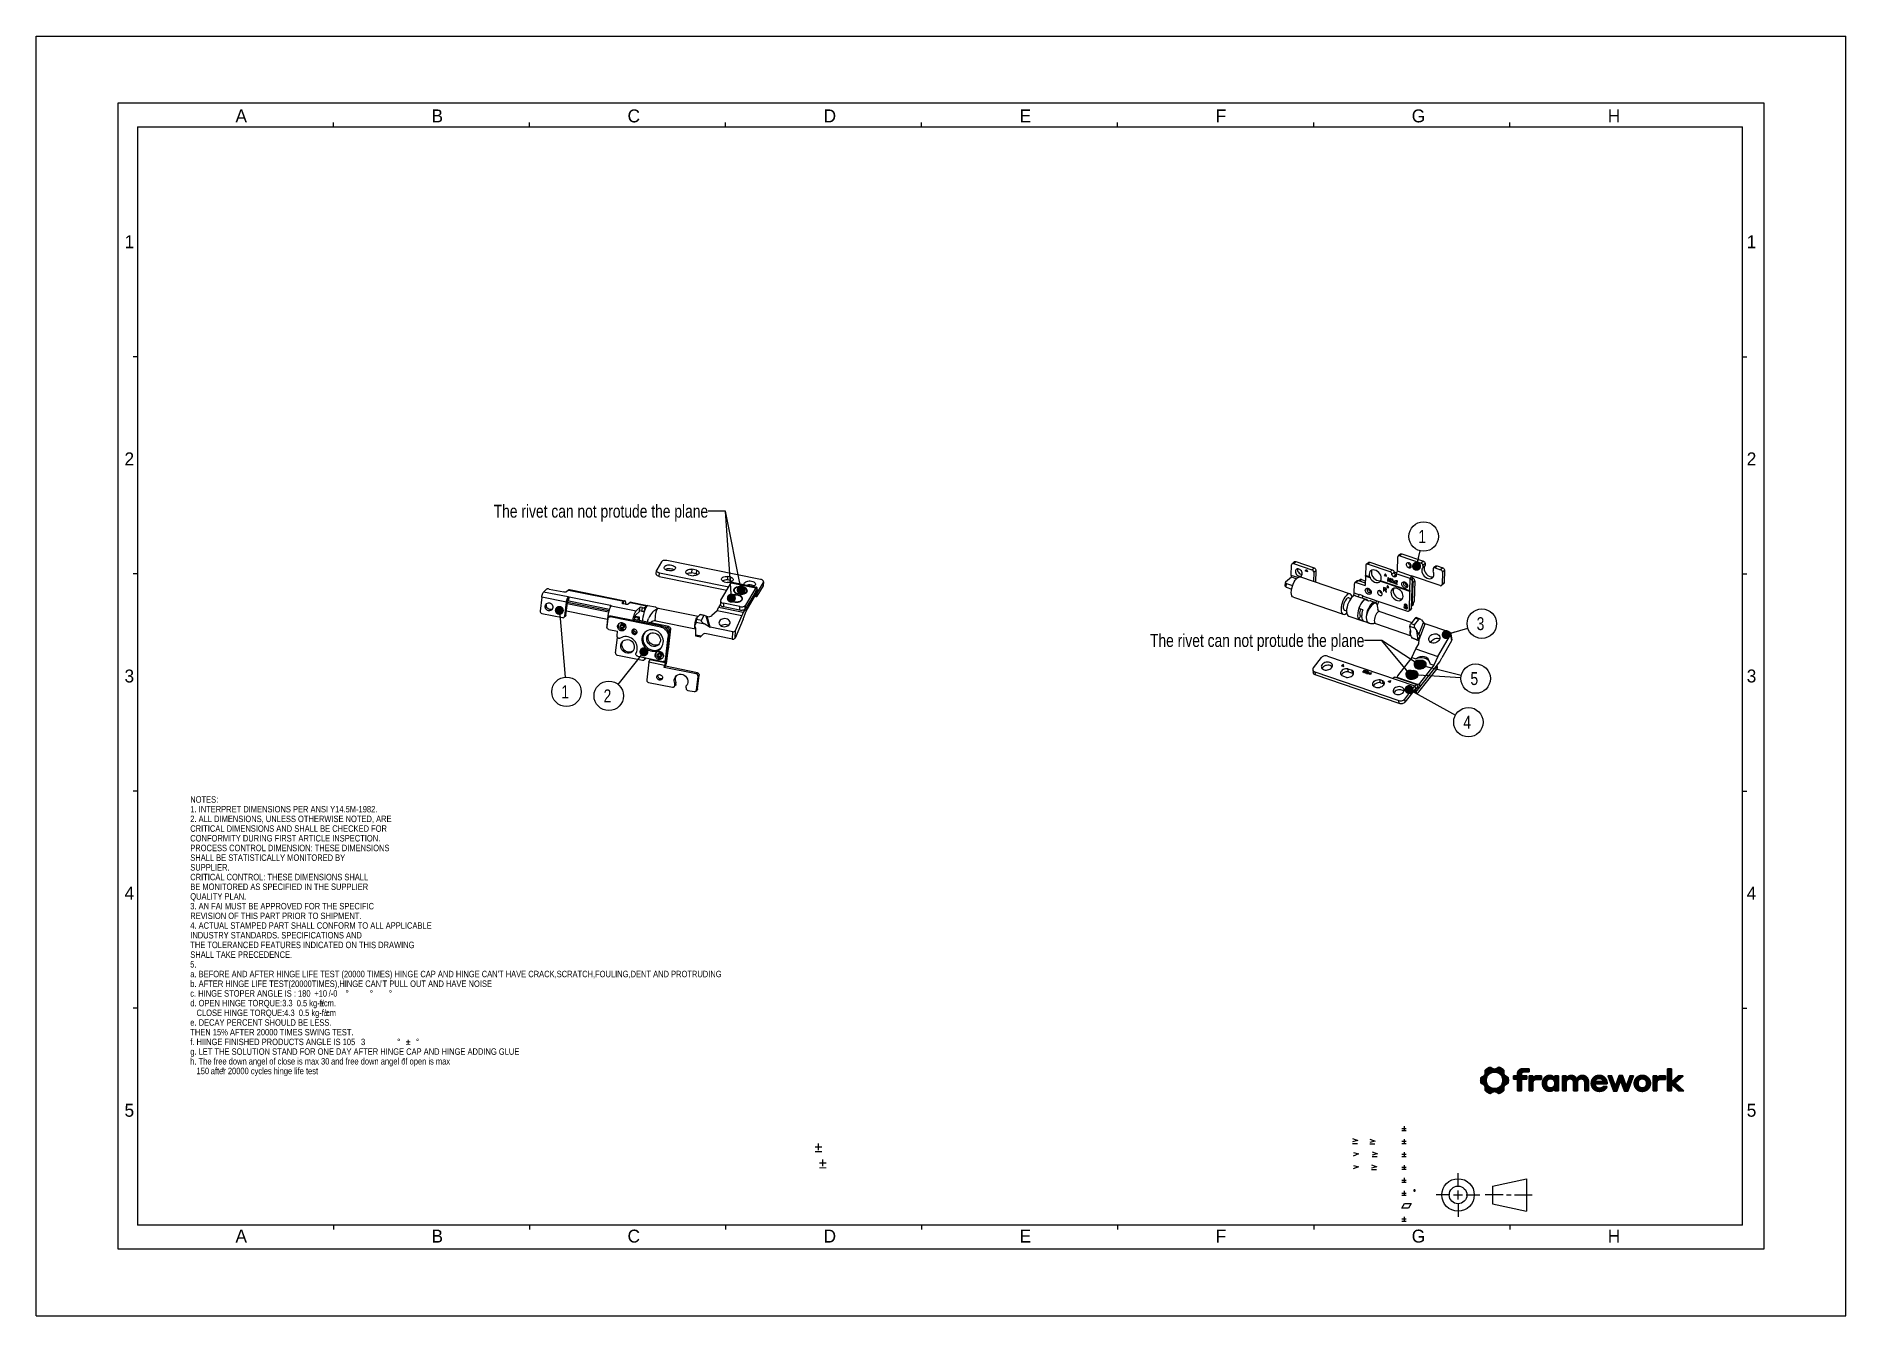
# Model space of a CAD drawing. Header units: millimetres. Extents: x 0 to 420, y 0 to 297.
import ezdxf

# ---------------------------------------------------------------- set-up
doc = ezdxf.new("R2010")
doc.units = ezdxf.units.MM
doc.header["$LTSCALE"] = 23.1
doc.layers.get('0').update_dxf_attribs({"linetype": 'CONTINUOUS'})
doc.layers.add('ASSEM_MEM', color=7, linetype='CONTINUOUS')
doc.layers.add('DETAIL', color=7, linetype='CONTINUOUS')
doc.styles.get("Standard").update_dxf_attribs({"font": 'txt', "width": 0.8})
doc.styles.add('TEXTSTYLE_2', font='txt')
doc.dimstyles.get("Standard").update_dxf_attribs({"dimtxt": 3, "dimasz": 2.1, "dimexe": 2, "dimexo": 1, "dimtad": 1, "dimzin": 0, "dimdsep": 46, "dimtxsty": 'STANDARD', "dimblk": '_FILLED', "dimblk1": '_FILLED', "dimblk2": '_FILLED', "dimcen": 0.09, "dimazin": 0, "dimtol": 1, "dimtp": 0.01, "dimtm": 0.01, "dimtfac": 1, "dimtofl": 0, "dimtmove": 0, "dimatfit": 3, "dimldrblk": '_FILLED', "dimfxl": 1, "dimtolj": 1, "dimtzin": 0, "dimarcsym": 0})

msp = doc.modelspace()

# ---------------------------------------------------------------- texts
at = {"color": 7, "linetype": 'CONTINUOUS', "char_height": 3, "width": 3, "attachment_point": 1, "line_spacing_factor": 0.9, "style": 'TEXTSTYLE_2'}
for s, insert in [('A', (46.25, 280)), ('B', (91.75, 280)), ('C', (137.25, 280)), ('D', (182.75, 280)), ('E', (228.25, 280)), ('F', (273.75, 280)), ('G', (319.25, 280)), ('H', (364.75, 280)), ('1', (20.5, 250.8)), ('1', (397, 250.8)), ('2', (20.5, 200.4)), ('2', (397, 200.4)), ('3', (20.5, 150)), ('3', (397, 150)), ('4', (20.5, 99.6)), ('4', (397, 99.6)), ('5', (20.5, 49.2)), ('5', (397, 49.2)), ('A', (46.25, 20)), ('B', (91.75, 20)), ('C', (137.25, 20)), ('D', (182.75, 20)), ('E', (228.25, 20)), ('F', (273.75, 20)), ('G', (319.25, 20)), ('H', (364.75, 20))]:
    msp.add_mtext(s, dxfattribs=dict(at, insert=insert))
at = {"layer": 'DETAIL', "color": 7, "linetype": 'CONTINUOUS', "line_spacing_factor": 0.9}
for s, insert, char_height, width, attachment_point in [('The rivet can not protude the plane', (155.96, 188.25), 3, 84, 3), ('The rivet can not protude the plane', (308.28, 158.24), 3, 84, 3), ("NOTES:\\P1. INTERPRET DIMENSIONS PER ANSI Y14.5M-1982.\\P2. ALL DIMENSIONS, UNLESS OTHERWISE NOTED, ARE\\PCRITICAL DIMENSIONS AND SHALL BE CHECKED FOR\\PCONFORMITY DURING FIRST ARTICLE INSPECTION.\\PPROCESS CONTROL DIMENSION: THESE DIMENSIONS\\PSHALL BE STATISTICALLY MONITORED BY\\PSUPPLIER.\\PCRITICAL CONTROL: THESE DIMENSIONS SHALL\\PBE MONITORED AS SPECIFIED IN THE SUPPLIER\\PQUALITY PLAN.\\P3. AN FAI MUST BE APPROVED FOR THE SPECIFIC\\PREVISION OF THIS PART PRIOR TO SHIPMENT.\\P4. ACTUAL STAMPED PART SHALL CONFORM TO ALL APPLICABLE\\PINDUSTRY STANDARDS. SPECIFICATIONS AND\\PTHE TOLERANCED FEATURES INDICATED ON THIS DRAWING\\PSHALL TAKE PRECEDENCE.\\P5.\\Pa. BEFORE AND AFTER HINGE LIFE TEST (20000 TIMES) HINGE CAP AND HINGE CAN'T HAVE CRACK,SCRATCH,FOULING,DENT AND PROTRUDING\\Pb. AFTER HINGE LIFE TEST(20000TIMES),HINGE CAN'T PULL OUT AND HAVE NOISE\\Pc. HINGE STOPER ANGLE IS : 180{\\ftxt;\\W0.0001;\\H0.0001;\\~}{\\ftxt;\\W0.5494505495;\\H1.5; }{\\ftxt;\\W0.0001;\\H0.0001;\\~} +10{\\ftxt;\\W0.0001;\\H0.0001;\\~}{\\ftxt;\\W0.5494505495;\\H1.5; }{\\ftxt;\\W0.0001;\\H0.0001;\\~}/-0{\\ftxt;\\W0.0001;\\H0.0001;\\~}{\\ftxt;\\W0.5494505495;\\H1.5; }{\\ftxt;\\W0.0001;\\H0.0001;\\~}\\Pd. OPEN HINGE TORQUE:3.3 {\\ftxt;\\W0.0001;\\H0.0001;\\~}{\\ftxt;\\W0.7545787546;\\H1.5; }{\\ftxt;\\W0.0001;\\H0.0001;\\~}0.5 kg-f/cm.\\P   CLOSE HINGE TORQUE:4.3 {\\ftxt;\\W0.0001;\\H0.0001;\\~}{\\ftxt;\\W0.7545787546;\\H1.5; }{\\ftxt;\\W0.0001;\\H0.0001;\\~}0.5 kg-f/cm \\Pe. DECAY PERCENT SHOULD BE LESS.\\PTHEN 15% AFTER 20000 TIMES SWING TEST.\\Pf. HIINGE FINISHED PRODUCTS ANGLE IS 105{\\ftxt;\\W0.0001;\\H0.0001;\\~}{\\ftxt;\\W0.5494505495;\\H1.5; }{\\ftxt;\\W0.0001;\\H0.0001;\\~} {\\ftxt;\\W0.0001;\\H0.0001;\\~}{\\ftxt;\\W0.7545787546;\\H1.5; }{\\ftxt;\\W0.0001;\\H0.0001;\\~}3{\\ftxt;\\W0.0001;\\H0.0001;\\~}{\\ftxt;\\W0.5494505495;\\H1.5; }{\\ftxt;\\W0.0001;\\H0.0001;\\~} \\Pg. LET THE SOLUTION STAND FOR ONE DAY AFTER HINGE CAP AND HINGE ADDING GLUE\\Ph. The free down angel of close is max 30{\\ftxt;\\W0.0001;\\H0.0001;\\~}{\\ftxt;\\W0.5494505495;\\H1.5; }{\\ftxt;\\W0.0001;\\H0.0001;\\~}and free down angel of open is max \\P   150{\\ftxt;\\W0.0001;\\H0.0001;\\~}{\\ftxt;\\W0.5494505495;\\H1.5; }{\\ftxt;\\W0.0001;\\H0.0001;\\~}after 20000 cycles hinge life test", (35.76, 120.59), 1.5, 219.6, 1)]:
    msp.add_mtext(s, dxfattribs=dict(at, insert=insert, char_height=char_height, width=width, attachment_point=attachment_point))

# ---------------------------------------------------------------- blocks, each defined once
blk = doc.blocks.new('SYM301_BL0', base_point=(310.53, 34.5))
at = {"color": 7, "linetype": 'CONTINUOUS'}
for p, q in [((309.91, 35.07), (311.15, 34.61)), ((311.12, 34.61), (309.91, 34.29)), ((309.91, 33.93), (311.1, 33.93))]:
    blk.add_line(p, q, dxfattribs=at)
blk = doc.blocks.new('SYM301_BL1', base_point=(310.67, 37.51))
at = {"color": 7, "linetype": 'CONTINUOUS'}
for p, q in [((310.05, 38.08), (311.29, 37.62)), ((311.26, 37.62), (310.05, 37.3)), ((310.05, 36.94), (311.24, 36.94))]:
    blk.add_line(p, q, dxfattribs=at)
blk = doc.blocks.new('SYM301_BL2', base_point=(310.12, 40.46))
at = {"color": 7, "linetype": 'CONTINUOUS'}
for p, q in [((309.5, 41.03), (310.74, 40.57)), ((310.72, 40.57), (309.5, 40.25)), ((309.5, 39.89), (310.7, 39.89))]:
    blk.add_line(p, q, dxfattribs=at)
blk = doc.blocks.new('SYM001_BL3', base_point=(306.31, 34.52))
at = {"color": 7, "linetype": 'CONTINUOUS'}
for p, q in [((306.93, 34.59), (305.69, 34.13)), ((305.71, 34.91), (306.93, 34.59))]:
    blk.add_line(p, q, dxfattribs=at)
blk = doc.blocks.new('SYM001_BL4', base_point=(306.31, 37.48))
at = {"color": 7, "linetype": 'CONTINUOUS'}
for p, q in [((305.72, 37.87), (306.93, 37.56)), ((306.93, 37.56), (305.69, 37.09))]:
    blk.add_line(p, q, dxfattribs=at)
blk = doc.blocks.new('SYM301_BL5', base_point=(306.09, 40.56))
at = {"color": 7, "linetype": 'CONTINUOUS'}
for p, q in [((305.47, 41.13), (306.71, 40.67)), ((306.69, 40.67), (305.47, 40.36)), ((305.47, 39.99), (306.67, 39.99))]:
    blk.add_line(p, q, dxfattribs=at)
blk = doc.blocks.new('_FILLED')
at = {"color": 0, "linetype": 'BYBLOCK'}
blk.add_solid([(0, 0), (-1, 0.17), (-1, -0.17)], dxfattribs=at)
blk = doc.blocks.new('BALLOON_BL6', base_point=(322.01, 180.89))
at = {"layer": 'DETAIL', "color": 7, "linetype": 'CONTINUOUS'}
blk.add_circle((322.01, 180.89), 3.42, dxfattribs=at)
at = {"layer": 'DETAIL', "color": 7, "linetype": 'CONTINUOUS', "insert": (320.81, 182.39), "char_height": 3, "width": 2.4, "attachment_point": 1, "line_spacing_factor": 0.9}
blk.add_mtext('1', dxfattribs=at)
blk = doc.blocks.new('BALLOON_BL7', base_point=(335.52, 160.65))
at = {"layer": 'DETAIL', "color": 7, "linetype": 'CONTINUOUS'}
blk.add_circle((335.52, 160.65), 3.42, dxfattribs=at)
at = {"layer": 'DETAIL', "color": 7, "linetype": 'CONTINUOUS', "insert": (334.32, 162.15), "char_height": 3, "width": 2.4, "attachment_point": 1, "line_spacing_factor": 0.9}
blk.add_mtext('3', dxfattribs=at)
blk = doc.blocks.new('BALLOON_BL8', base_point=(332.41, 137.77))
at = {"layer": 'DETAIL', "color": 7, "linetype": 'CONTINUOUS'}
blk.add_circle((332.41, 137.77), 3.42, dxfattribs=at)
at = {"layer": 'DETAIL', "color": 7, "linetype": 'CONTINUOUS', "insert": (331.21, 139.27), "char_height": 3, "width": 2.4, "attachment_point": 1, "line_spacing_factor": 0.9}
blk.add_mtext('4', dxfattribs=at)
blk = doc.blocks.new('BALLOON_BL9', base_point=(334.08, 147.9))
at = {"layer": 'DETAIL', "color": 7, "linetype": 'CONTINUOUS'}
blk.add_circle((334.08, 147.9), 3.42, dxfattribs=at)
at = {"layer": 'DETAIL', "color": 7, "linetype": 'CONTINUOUS', "insert": (332.88, 149.4), "char_height": 3, "width": 2.4, "attachment_point": 1, "line_spacing_factor": 0.9}
blk.add_mtext('5', dxfattribs=at)
blk = doc.blocks.new('BALLOON_BL10', base_point=(132.89, 143.89))
at = {"layer": 'DETAIL', "color": 7, "linetype": 'CONTINUOUS'}
blk.add_circle((132.89, 143.89), 3.42, dxfattribs=at)
at = {"layer": 'DETAIL', "color": 7, "linetype": 'CONTINUOUS', "insert": (131.69, 145.39), "char_height": 3, "width": 2.4, "attachment_point": 1, "line_spacing_factor": 0.9}
blk.add_mtext('2', dxfattribs=at)
blk = doc.blocks.new('BALLOON_BL11', base_point=(123.09, 144.83))
at = {"layer": 'DETAIL', "color": 7, "linetype": 'CONTINUOUS'}
blk.add_circle((123.09, 144.83), 3.42, dxfattribs=at)
at = {"layer": 'DETAIL', "color": 7, "linetype": 'CONTINUOUS', "insert": (121.89, 146.33), "char_height": 3, "width": 2.4, "attachment_point": 1, "line_spacing_factor": 0.9}
blk.add_mtext('1', dxfattribs=at)

# ---------------------------------------------------------------- hatches: boundary and pattern name
at = {"linetype": 'CONTINUOUS'}
for points in [[(336.72, 55.46), (336.66, 55.34), (336.62, 55.21), (336.58, 55.07), (336.56, 54.94), (336.54, 54.79), (336.54, 54.65), (336.54, 54.51), (336.56, 54.37), (336.58, 54.23), (336.62, 54.09), (335.37, 53.97), (335.36, 53.99), (335.35, 54.01), (335.34, 54.03), (335.33, 54.05), (335.32, 54.07), (335.31, 54.09), (335.3, 54.11), (335.3, 54.13), (335.29, 54.15), (335.28, 54.23), (335.27, 54.31), (335.26, 54.4), (335.26, 54.48), (335.26, 54.57), (335.25, 54.65), (335.26, 54.74), (335.26, 54.82), (335.26, 54.9), (335.27, 54.99), (335.28, 55.07), (335.29, 55.15), (335.3, 55.17), (335.3, 55.19), (335.31, 55.22), (335.32, 55.24), (335.33, 55.26), (335.34, 55.28), (335.35, 55.29), (335.36, 55.31), (335.37, 55.33), (335.39, 55.35), (335.4, 55.36), (335.42, 55.38), (335.44, 55.39), (335.45, 55.4), (335.47, 55.41), (336.78, 55.59)], [(337.53, 56.34), (337.42, 56.27), (337.31, 56.19), (337.2, 56.11), (337.1, 56.02), (337.01, 55.92), (336.93, 55.81), (336.85, 55.7), (336.78, 55.59), (335.47, 55.41), (335.95, 55.69), (335.99, 55.71), (336.02, 55.74), (336.06, 55.77), (336.09, 55.8), (336.12, 55.83), (336.15, 55.86), (336.18, 55.9), (336.2, 55.93), (336.22, 55.97), (336.24, 56.01), (336.26, 56.05), (336.27, 56.09), (336.29, 56.14), (336.3, 56.18), (336.3, 56.22), (336.31, 56.27), (336.31, 56.31), (338.18, 56.56), (338.05, 56.54), (337.91, 56.5), (337.78, 56.46), (337.65, 56.4)], [(338.47, 57.26), (340.39, 57.23), (340.49, 57.15), (340.51, 57.14), (340.52, 57.12), (340.54, 57.1), (340.55, 57.09), (340.56, 57.07), (340.58, 57.05), (340.59, 57.03), (340.6, 57.01), (340.6, 56.99), (340.61, 56.97), (340.62, 56.95), (340.62, 56.93), (340.63, 56.91), (340.63, 56.88), (340.63, 56.86), (338.18, 56.56), (336.31, 56.31), (336.31, 56.86), (336.31, 56.88), (336.31, 56.91), (336.32, 56.93), (336.32, 56.95), (336.33, 56.97), (336.33, 56.99), (336.34, 57.01), (336.35, 57.03), (336.36, 57.05), (336.37, 57.07), (336.39, 57.09), (336.4, 57.1), (336.41, 57.12), (336.43, 57.14), (336.45, 57.15), (336.55, 57.23), (338.24, 57.29), (338.28, 57.28), (338.33, 57.27), (338.38, 57.26), (338.42, 57.26)], [(338.19, 57.31), (338.24, 57.29), (336.55, 57.23), (336.65, 57.3), (338.11, 57.35), (338.15, 57.33)], [(337.63, 57.63), (338.11, 57.35), (336.65, 57.3), (336.75, 57.37), (336.86, 57.43), (336.97, 57.49), (337.08, 57.55), (337.2, 57.6), (337.59, 57.65), (337.61, 57.64)], [(337.42, 57.68), (337.44, 57.68), (337.46, 57.68), (337.49, 57.67), (337.51, 57.67), (337.53, 57.67), (337.55, 57.66), (337.57, 57.65), (337.59, 57.65), (337.2, 57.6), (337.31, 57.65), (337.33, 57.66), (337.36, 57.66), (337.38, 57.67), (337.4, 57.67)], [(338.47, 56.58), (338.32, 56.58), (338.18, 56.56), (340.63, 56.86), (340.63, 56.31), (340.63, 56.27), (339.63, 56.19), (339.52, 56.27), (339.4, 56.34), (339.28, 56.4), (339.16, 56.46), (339.03, 56.5), (338.89, 56.54), (338.75, 56.56), (338.61, 56.58)], [(340.19, 57.37), (340.29, 57.3), (340.39, 57.23), (338.47, 57.26), (338.52, 57.26), (338.56, 57.26), (338.61, 57.27), (338.65, 57.28), (338.7, 57.29), (338.74, 57.31), (338.79, 57.33), (338.83, 57.35), (339.74, 57.6), (339.86, 57.55), (339.97, 57.49), (340.08, 57.43)], [(339.49, 57.68), (339.52, 57.68), (339.54, 57.67), (339.56, 57.67), (339.58, 57.66), (339.6, 57.66), (339.62, 57.65), (339.74, 57.6), (338.83, 57.35), (339.3, 57.63), (339.32, 57.64), (339.34, 57.65), (339.37, 57.65), (339.39, 57.66), (339.41, 57.67), (339.43, 57.67), (339.45, 57.67), (339.47, 57.68)], [(340.63, 56.22), (340.64, 56.18), (339.74, 56.11), (339.63, 56.19), (340.63, 56.27)], [(340.65, 56.14), (340.66, 56.09), (339.83, 56.02), (339.74, 56.11), (340.64, 56.18)], [(340.68, 56.05), (340.69, 56.01), (339.93, 55.92), (339.83, 56.02), (340.66, 56.09)], [(340.74, 55.93), (340.76, 55.9), (340.01, 55.81), (339.93, 55.92), (340.69, 56.01), (340.71, 55.97)], [(340.82, 55.83), (340.85, 55.8), (340.09, 55.7), (340.01, 55.81), (340.76, 55.9), (340.79, 55.86)], [(340.95, 55.71), (340.99, 55.69), (341.46, 55.41), (340.27, 55.34), (340.22, 55.46), (340.16, 55.59), (340.09, 55.7), (340.85, 55.8), (340.88, 55.77), (340.91, 55.74)], [(341.55, 55.35), (341.56, 55.33), (340.32, 55.21), (340.27, 55.34), (341.46, 55.41), (341.48, 55.4), (341.5, 55.39), (341.52, 55.38), (341.53, 55.36)], [(341.63, 55.22), (341.64, 55.19), (340.35, 55.07), (340.32, 55.21), (341.56, 55.33), (341.58, 55.31), (341.59, 55.29), (341.6, 55.28), (341.61, 55.26), (341.62, 55.24)], [(341.64, 55.15), (341.66, 55.07), (340.38, 54.94), (340.35, 55.07), (341.64, 55.19), (341.64, 55.17)], [(341.67, 54.99), (341.67, 54.9), (340.39, 54.79), (340.38, 54.94), (341.66, 55.07)], [(341.68, 54.57), (341.68, 54.48), (340.38, 54.37), (340.39, 54.51), (341.68, 54.65)], [(341.68, 54.82), (341.68, 54.74), (341.68, 54.65), (340.39, 54.51), (340.4, 54.65), (340.39, 54.79), (341.67, 54.9)], [(344.71, 56.05), (344.71, 55.71), (342.86, 54.96), (342.86, 55.71), (343.82, 55.71), (344.72, 56.19), (344.72, 56.14), (344.71, 56.1)], [(345.97, 55.71), (345.97, 54.96), (344.71, 54.96), (344.71, 52.19), (343.82, 52.19), (343.82, 54.96), (342.86, 54.96), (344.71, 55.71)], [(344.77, 56.34), (344.75, 56.31), (343.82, 56.23), (343.83, 56.32), (344.8, 56.4), (344.78, 56.37)], [(344.73, 56.23), (344.72, 56.19), (343.82, 55.71), (343.82, 56.23), (344.75, 56.31), (344.74, 56.27)], [(344.9, 56.51), (344.87, 56.48), (343.83, 56.4), (343.84, 56.49), (345, 56.56), (344.96, 56.54), (344.93, 56.53)], [(344.82, 56.43), (344.8, 56.4), (343.83, 56.32), (343.83, 56.4), (344.87, 56.48), (344.84, 56.46)], [(345.04, 56.57), (345, 56.56), (343.84, 56.49), (343.86, 56.57), (345.27, 56.6), (345.22, 56.6), (345.17, 56.6), (345.12, 56.59), (345.08, 56.58)], [(344.89, 57.31), (345, 57.31), (346.51, 57.31), (346.51, 56.6), (345.27, 56.6), (343.86, 56.57), (343.88, 56.65), (343.91, 56.72), (343.94, 56.79), (343.97, 56.85), (344.01, 56.91), (344.06, 56.97), (344.11, 57.02), (344.17, 57.07), (344.23, 57.12), (344.29, 57.16), (344.36, 57.19), (344.44, 57.22), (344.52, 57.25), (344.6, 57.27), (344.69, 57.29), (344.79, 57.3)], [(348.43, 55.73), (348.52, 55.73), (349.34, 55.73), (349.34, 54.85), (348.4, 54.85), (348.31, 54.85), (348.22, 54.84), (348.14, 54.84), (348.06, 54.83), (347.99, 54.82), (347.92, 54.8), (347.86, 54.78), (347.8, 54.76), (347.75, 54.74), (347.69, 54.71), (347.65, 54.69), (347.61, 54.65), (347.56, 54.62), (347.53, 54.58), (347.49, 54.53), (347.47, 54.48), (347.44, 54.43), (346.49, 52.19), (346.49, 55.71), (347.38, 55.71), (347.38, 55.12), (347.4, 55.16), (347.42, 55.21), (347.46, 55.26), (347.49, 55.31), (347.54, 55.37), (347.59, 55.42), (347.64, 55.46), (347.69, 55.5), (347.74, 55.54), (347.81, 55.57), (347.87, 55.61), (347.94, 55.64), (348.02, 55.66), (348.11, 55.69), (348.18, 55.7), (348.26, 55.72), (348.34, 55.72)], [(350.66, 54.56), (350.63, 54.49), (349.64, 54.39), (349.67, 54.53), (350.7, 54.62)], [(350.75, 54.68), (350.7, 54.62), (349.67, 54.53), (349.71, 54.66), (350.8, 54.73)], [(350.85, 54.78), (350.8, 54.73), (349.71, 54.66), (349.75, 54.78), (350.97, 54.87), (350.91, 54.83)], [(351.03, 54.9), (350.97, 54.87), (349.75, 54.78), (349.81, 54.9), (351.41, 55.01), (351.32, 55), (351.25, 54.98), (351.17, 54.96), (351.1, 54.94)], [(349.87, 55.01), (349.93, 55.11), (351.49, 55.01), (351.41, 55.01), (349.81, 54.9)], [(352.4, 55.24), (352.42, 55.21), (349.93, 55.11), (350.01, 55.21), (352.38, 55.27)], [(352.44, 55.18), (351.99, 54.87), (351.93, 54.9), (351.87, 54.94), (351.8, 54.96), (351.72, 54.98), (351.65, 55), (351.57, 55.01), (351.49, 55.01), (349.93, 55.11), (352.42, 55.21)], [(352.35, 55.3), (352.38, 55.27), (350.01, 55.21), (350.09, 55.3), (352.31, 55.35)], [(352.26, 55.4), (352.31, 55.35), (350.09, 55.3), (350.18, 55.39), (352.2, 55.46)], [(351.97, 55.62), (352.06, 55.57), (352.13, 55.51), (352.2, 55.46), (350.18, 55.39), (350.28, 55.47), (350.39, 55.54), (350.5, 55.61), (351.9, 55.65)], [(351.75, 55.71), (351.83, 55.68), (351.9, 55.65), (350.5, 55.61), (350.62, 55.66), (350.74, 55.71), (351.66, 55.74)], [(351.12, 55.78), (351.26, 55.79), (351.37, 55.78), (351.47, 55.77), (351.57, 55.76), (351.66, 55.74), (350.74, 55.71), (350.86, 55.74), (350.99, 55.77)], [(352.44, 55.18), (352.44, 55.71), (353.33, 55.71), (353.33, 52.19), (352.44, 52.19), (352.44, 52.75), (352.36, 53.48), (352.39, 53.55), (352.41, 53.63), (352.43, 53.71), (352.44, 53.79), (352.45, 53.87), (352.45, 53.95), (352.45, 54.04), (352.44, 54.12), (352.43, 54.2), (352.41, 54.28), (352.39, 54.35), (352.36, 54.42), (352.33, 54.49), (352.29, 54.56), (352.25, 54.62), (352.21, 54.68), (352.16, 54.73), (352.11, 54.78), (352.05, 54.83), (351.99, 54.87)], [(355.11, 54.07), (355.11, 52.19), (354.23, 52.19), (354.23, 55.71), (355.11, 55.71), (355.11, 55.12), (355.19, 54.49), (355.17, 54.43), (355.15, 54.36), (355.13, 54.29), (355.12, 54.22), (355.12, 54.15)], [(356.27, 55.79), (356.37, 55.78), (356.47, 55.78), (356.57, 55.76), (356.67, 55.74), (356.76, 55.71), (356.84, 55.68), (356.93, 55.64), (357.01, 55.6), (357.09, 55.55), (357.16, 55.5), (357.23, 55.44), (357.29, 55.38), (357.35, 55.31), (357.41, 55.24), (357.46, 55.16), (357.51, 55.08), (355.91, 54.99), (355.84, 54.98), (355.77, 54.97), (355.7, 54.95), (355.64, 54.93), (355.58, 54.91), (355.52, 54.88), (355.47, 54.84), (355.42, 54.8), (355.37, 54.76), (355.33, 54.71), (355.29, 54.66), (355.25, 54.61), (355.22, 54.55), (355.19, 54.49), (355.11, 55.12), (355.14, 55.17), (355.18, 55.22), (355.22, 55.28), (355.26, 55.33), (355.31, 55.39), (355.37, 55.44), (355.43, 55.5), (355.5, 55.55), (355.58, 55.6), (355.66, 55.64), (355.75, 55.68), (355.84, 55.72), (355.92, 55.74), (356, 55.76), (356.09, 55.78), (356.17, 55.78)], [(356.06, 54.99), (355.98, 54.99), (355.91, 54.99), (357.51, 55.08), (357.55, 55), (358.58, 54.99), (358.5, 54.99), (358.43, 54.98), (358.36, 54.97), (358.3, 54.95), (358.23, 54.93), (358.17, 54.91), (358.12, 54.88), (358.06, 54.84), (358.01, 54.8), (357.97, 54.76), (357.92, 54.71), (357.88, 54.66), (357.85, 54.61), (357.82, 54.55), (357.79, 54.49), (357.76, 54.43), (357.74, 54.36), (357.73, 54.29), (357.72, 54.22), (357.71, 54.15), (357.71, 54.07), (357.71, 52.19), (356.82, 52.19), (356.82, 54.07), (356.82, 54.15), (356.81, 54.22), (356.8, 54.3), (356.78, 54.37), (356.76, 54.43), (356.74, 54.5), (356.72, 54.56), (356.68, 54.61), (356.65, 54.67), (356.61, 54.72), (356.57, 54.76), (356.53, 54.81), (356.48, 54.84), (356.43, 54.88), (356.37, 54.91), (356.32, 54.93), (356.25, 54.96), (356.19, 54.97), (356.12, 54.99)], [(358.84, 55.79), (358.97, 55.78), (359.09, 55.77), (359.2, 55.75), (359.31, 55.72), (359.42, 55.68), (359.52, 55.64), (359.61, 55.59), (359.7, 55.53), (359.79, 55.46), (359.87, 55.39), (359.94, 55.31), (360.01, 55.23), (360.07, 55.14), (360.12, 55.04), (360.17, 54.94), (360.21, 54.84), (360.24, 54.73), (359.28, 54.61), (359.24, 54.67), (359.21, 54.72), (359.17, 54.76), (359.12, 54.81), (359.07, 54.84), (359.02, 54.88), (358.97, 54.91), (358.91, 54.93), (358.85, 54.96), (358.78, 54.97), (358.72, 54.99), (358.65, 54.99), (358.58, 54.99), (357.55, 55), (357.58, 55.06), (357.62, 55.13), (357.66, 55.19), (357.71, 55.26), (357.77, 55.33), (357.83, 55.39), (357.9, 55.45), (357.97, 55.51), (358.06, 55.57), (358.15, 55.62), (358.24, 55.67), (358.35, 55.71), (358.44, 55.74), (358.53, 55.76), (358.63, 55.77), (358.73, 55.78)], [(360.24, 54.73), (360.27, 54.61), (360.28, 54.49), (360.3, 54.37), (360.3, 54.24), (360.3, 52.19), (359.41, 52.19), (359.41, 54.07), (359.41, 54.15), (359.4, 54.22), (359.39, 54.3), (359.38, 54.37), (359.36, 54.43), (359.34, 54.5), (359.31, 54.56), (359.28, 54.61)], [(361.88, 54.55), (361.86, 54.48), (360.96, 54.4), (361, 54.54), (361.93, 54.67), (361.9, 54.61)], [(361.97, 54.72), (361.93, 54.67), (361, 54.54), (361.04, 54.67), (362.01, 54.77)], [(362.05, 54.82), (362.01, 54.77), (361.04, 54.67), (361.09, 54.8), (362.14, 54.91), (362.09, 54.87)], [(362.19, 54.95), (362.14, 54.91), (361.09, 54.8), (361.16, 54.92), (362.29, 55.01), (362.24, 54.98)], [(362.35, 55.04), (362.29, 55.01), (361.16, 54.92), (361.23, 55.03), (362.69, 55.11), (362.61, 55.1), (362.54, 55.09), (362.48, 55.08), (362.41, 55.06)], [(362.61, 55.8), (362.76, 55.8), (362.91, 55.8), (363.06, 55.78), (363.2, 55.76), (363.34, 55.72), (363.47, 55.68), (363.6, 55.63), (363.72, 55.57), (363.83, 55.5), (363.94, 55.42), (364.04, 55.33), (364.13, 55.24), (364.22, 55.14), (364.3, 55.03), (364.37, 54.91), (364.43, 54.78), (364.48, 54.65), (363.62, 54.55), (363.6, 54.61), (363.57, 54.67), (363.53, 54.73), (363.49, 54.78), (363.45, 54.83), (363.41, 54.87), (363.36, 54.91), (363.31, 54.95), (363.26, 54.98), (363.21, 55.01), (363.15, 55.04), (363.09, 55.06), (363.03, 55.08), (362.97, 55.09), (362.9, 55.1), (362.83, 55.11), (362.76, 55.11), (362.69, 55.11), (361.23, 55.03), (361.3, 55.14), (361.39, 55.24), (361.48, 55.33), (361.58, 55.42), (361.69, 55.49), (361.8, 55.56), (361.92, 55.63), (362.05, 55.68), (362.18, 55.72), (362.32, 55.76), (362.46, 55.78)], [(364.48, 54.65), (364.52, 54.52), (364.56, 54.37), (363.67, 54.42), (363.65, 54.49), (363.62, 54.55)], [(368.19, 55.74), (369.05, 53.37), (370.72, 55.71), (369.43, 52.17), (368.63, 52.17), (367.74, 54.61), (366.85, 52.17), (366.07, 52.17), (366.53, 53.35), (367.4, 55.74)], [(371.93, 54.55), (371.89, 54.49), (370.92, 54.39), (370.96, 54.53), (371.97, 54.62)], [(372.02, 54.67), (371.97, 54.62), (370.96, 54.53), (371, 54.66), (372.12, 54.78), (372.07, 54.73)], [(372.18, 54.82), (372.12, 54.78), (371, 54.66), (371.06, 54.79), (372.31, 54.9), (372.24, 54.87)], [(372.38, 54.93), (372.31, 54.9), (371.06, 54.79), (371.12, 54.91), (372.68, 55.01), (372.6, 55), (372.52, 54.98), (372.45, 54.96)], [(372.77, 55.8), (372.92, 55.8), (373.07, 55.78), (373.21, 55.76), (373.35, 55.72), (373.48, 55.68), (373.61, 55.62), (373.73, 55.56), (373.85, 55.49), (373.96, 55.41), (374.07, 55.32), (374.16, 55.23), (374.25, 55.13), (374.33, 55.02), (374.41, 54.91), (374.47, 54.79), (374.53, 54.66), (374.57, 54.53), (373.67, 54.42), (373.64, 54.49), (373.6, 54.56), (373.56, 54.62), (373.51, 54.68), (373.46, 54.73), (373.41, 54.78), (373.35, 54.83), (373.29, 54.87), (373.22, 54.9), (373.16, 54.94), (373.08, 54.96), (373.01, 54.98), (372.93, 55), (372.85, 55.01), (372.77, 55.01), (372.68, 55.01), (371.12, 54.91), (371.19, 55.02), (371.28, 55.13), (371.37, 55.23), (371.46, 55.32), (371.57, 55.41), (371.68, 55.49), (371.79, 55.56), (371.92, 55.62), (372.05, 55.68), (372.18, 55.72), (372.32, 55.76), (372.47, 55.78), (372.62, 55.8)], [(377.21, 55.73), (377.3, 55.73), (378.12, 55.73), (378.12, 54.85), (377.18, 54.85), (377.09, 54.85), (377, 54.84), (376.92, 54.84), (376.85, 54.83), (376.77, 54.82), (376.71, 54.8), (376.64, 54.78), (376.58, 54.76), (376.53, 54.74), (376.48, 54.71), (376.43, 54.69), (376.39, 54.65), (376.35, 54.62), (376.31, 54.58), (376.28, 54.53), (376.25, 54.48), (376.22, 54.43), (375.28, 52.19), (375.28, 55.71), (376.16, 55.71), (376.16, 55.12), (376.18, 55.16), (376.21, 55.21), (376.24, 55.26), (376.28, 55.31), (376.32, 55.37), (376.38, 55.42), (376.42, 55.46), (376.47, 55.5), (376.53, 55.54), (376.59, 55.57), (376.66, 55.61), (376.73, 55.64), (376.81, 55.66), (376.89, 55.69), (376.96, 55.7), (377.04, 55.72), (377.12, 55.72)], [(379.52, 54.28), (381.13, 55.71), (382.29, 55.71), (380.42, 54.07), (382.39, 52.19), (381.2, 52.19), (379.52, 53.79), (379.52, 52.19), (378.64, 52.19), (378.64, 57.31), (379.52, 57.31)], [(336.62, 54.09), (336.66, 53.96), (336.72, 53.84), (335.95, 53.61), (335.47, 53.89), (335.45, 53.9), (335.44, 53.91), (335.42, 53.92), (335.4, 53.94), (335.39, 53.95), (335.37, 53.97)], [(336.78, 53.72), (336.85, 53.6), (336.93, 53.49), (337.01, 53.38), (337.1, 53.28), (337.2, 53.19), (337.31, 53.11), (337.42, 53.03), (337.53, 52.96), (336.31, 52.44), (336.31, 52.99), (336.31, 53.04), (336.3, 53.08), (336.29, 53.13), (336.28, 53.18), (336.27, 53.22), (336.25, 53.26), (336.23, 53.31), (336.21, 53.35), (336.19, 53.39), (336.16, 53.43), (336.13, 53.46), (336.1, 53.5), (336.07, 53.53), (336.03, 53.56), (335.99, 53.59), (335.95, 53.61), (336.72, 53.84)], [(338.47, 52.72), (338.61, 52.72), (338.75, 52.74), (340.63, 52.44), (340.63, 52.42), (340.63, 52.39), (340.62, 52.37), (340.62, 52.35), (340.61, 52.33), (340.6, 52.31), (340.6, 52.29), (340.59, 52.27), (340.58, 52.25), (340.56, 52.23), (340.55, 52.21), (340.54, 52.2), (340.52, 52.18), (340.51, 52.17), (340.49, 52.15), (340.39, 52.07), (338.61, 52.03), (338.56, 52.04), (338.52, 52.04), (338.47, 52.05), (336.65, 52), (336.55, 52.07), (336.45, 52.15), (336.43, 52.17), (336.41, 52.18), (336.4, 52.2), (336.39, 52.21), (336.37, 52.23), (336.36, 52.25), (336.35, 52.27), (336.34, 52.29), (336.33, 52.31), (336.33, 52.33), (336.32, 52.35), (336.32, 52.37), (336.31, 52.39), (336.31, 52.42), (336.31, 52.44), (337.53, 52.96), (337.65, 52.9), (337.78, 52.85), (337.91, 52.8), (338.05, 52.77), (338.18, 52.74), (338.32, 52.72)], [(338.24, 52.01), (338.19, 51.99), (336.75, 51.93), (336.65, 52), (338.47, 52.05), (338.42, 52.04), (338.38, 52.04), (338.33, 52.03), (338.28, 52.02)], [(338.11, 51.95), (337.63, 51.67), (337.31, 51.65), (337.2, 51.7), (337.08, 51.75), (336.97, 51.81), (336.86, 51.87), (336.75, 51.93), (338.19, 51.99), (338.15, 51.97)], [(337.59, 51.65), (337.57, 51.65), (337.55, 51.64), (337.53, 51.63), (337.51, 51.63), (337.49, 51.63), (337.46, 51.63), (337.44, 51.62), (337.42, 51.63), (337.4, 51.63), (337.38, 51.63), (337.36, 51.64), (337.33, 51.64), (337.31, 51.65), (337.63, 51.67), (337.61, 51.66)], [(338.61, 52.03), (340.39, 52.07), (340.29, 52), (340.19, 51.93), (339.3, 51.67), (338.83, 51.95), (338.79, 51.97), (338.74, 51.99), (338.7, 52.01), (338.65, 52.02)], [(340.63, 53.04), (340.63, 52.99), (340.63, 52.44), (338.75, 52.74), (338.89, 52.77), (339.03, 52.8), (339.16, 52.85), (339.28, 52.9), (339.4, 52.96), (339.52, 53.03), (340.63, 53.08)], [(339.74, 51.7), (339.62, 51.65), (339.6, 51.64), (339.58, 51.64), (339.56, 51.63), (339.54, 51.63), (339.52, 51.63), (339.49, 51.62), (339.47, 51.63), (339.45, 51.63), (339.43, 51.63), (339.41, 51.63), (339.39, 51.64), (339.37, 51.65), (339.34, 51.65), (339.32, 51.66), (339.3, 51.67), (340.19, 51.93), (340.08, 51.87), (339.97, 51.81), (339.86, 51.75)], [(340.64, 53.13), (340.63, 53.08), (339.52, 53.03), (339.63, 53.11), (340.65, 53.18)], [(340.67, 53.22), (340.65, 53.18), (339.63, 53.11), (339.74, 53.19), (340.68, 53.26)], [(340.7, 53.31), (340.68, 53.26), (339.74, 53.19), (339.83, 53.28), (340.72, 53.35)], [(340.75, 53.39), (340.72, 53.35), (339.83, 53.28), (339.93, 53.38), (340.81, 53.46), (340.78, 53.43)], [(340.84, 53.5), (340.81, 53.46), (339.93, 53.38), (340.01, 53.49), (340.95, 53.59), (340.91, 53.56), (340.87, 53.53)], [(341.46, 53.89), (340.99, 53.61), (340.95, 53.59), (340.01, 53.49), (340.09, 53.6), (340.16, 53.72), (340.22, 53.84), (341.55, 53.95), (341.53, 53.94), (341.52, 53.92), (341.5, 53.91), (341.48, 53.9)], [(341.56, 53.97), (341.55, 53.95), (340.22, 53.84), (340.27, 53.96), (341.63, 54.09), (341.62, 54.07), (341.61, 54.05), (341.6, 54.03), (341.59, 54.01), (341.58, 53.99)], [(341.64, 54.11), (341.63, 54.09), (340.27, 53.96), (340.32, 54.09), (341.64, 54.15), (341.64, 54.13)], [(341.66, 54.23), (341.64, 54.15), (340.32, 54.09), (340.35, 54.23), (341.67, 54.31)], [(341.67, 54.4), (341.67, 54.31), (340.35, 54.23), (340.38, 54.37), (341.68, 54.48)], [(347.38, 54.04), (347.38, 52.19), (346.49, 52.19), (347.44, 54.43), (347.42, 54.37), (347.4, 54.32), (347.39, 54.25), (347.38, 54.19), (347.38, 54.12)], [(350.54, 54.28), (350.53, 54.2), (349.6, 54.1), (349.62, 54.25), (350.57, 54.35)], [(350.51, 54.12), (350.5, 54.04), (350.5, 53.95), (349.6, 53.8), (349.6, 53.95), (349.6, 54.1), (350.53, 54.2)], [(350.5, 53.87), (350.51, 53.79), (349.62, 53.65), (349.6, 53.8), (350.5, 53.95)], [(350.59, 54.42), (350.57, 54.35), (349.62, 54.25), (349.64, 54.39), (350.63, 54.49)], [(350.53, 53.71), (350.54, 53.63), (349.64, 53.51), (349.62, 53.65), (350.51, 53.79)], [(350.57, 53.55), (350.59, 53.48), (349.67, 53.37), (349.64, 53.51), (350.54, 53.63)], [(350.63, 53.41), (350.66, 53.35), (349.71, 53.24), (349.67, 53.37), (350.59, 53.48)], [(350.7, 53.29), (350.75, 53.23), (349.75, 53.12), (349.71, 53.24), (350.66, 53.35)], [(350.85, 53.12), (350.91, 53.08), (349.81, 53), (349.75, 53.12), (350.75, 53.23), (350.8, 53.17)], [(350.97, 53.04), (351.03, 53), (349.87, 52.89), (349.81, 53), (350.91, 53.08)], [(351.49, 52.9), (351.57, 52.9), (351.65, 52.91), (351.72, 52.92), (351.8, 52.94), (351.87, 52.97), (351.93, 53), (351.99, 53.04), (352.05, 53.08), (352.11, 53.12), (352.16, 53.17), (352.21, 53.23), (352.25, 53.29), (352.29, 53.35), (352.33, 53.41), (352.36, 53.48), (352.44, 52.75), (349.93, 52.79), (349.87, 52.89), (351.03, 53), (351.1, 52.97), (351.17, 52.94), (351.25, 52.92), (351.32, 52.91), (351.41, 52.9)], [(352.41, 52.7), (352.39, 52.66), (350.09, 52.6), (350.01, 52.69), (349.93, 52.79), (352.44, 52.75), (352.43, 52.72)], [(352.37, 52.63), (352.32, 52.58), (350.18, 52.51), (350.09, 52.6), (352.39, 52.66)], [(352.27, 52.52), (352.22, 52.46), (352.17, 52.42), (350.39, 52.36), (350.28, 52.43), (350.18, 52.51), (352.32, 52.58)], [(352.11, 52.38), (352.05, 52.34), (350.5, 52.29), (350.39, 52.36), (352.17, 52.42)], [(351.98, 52.3), (351.91, 52.26), (351.84, 52.23), (351.75, 52.2), (350.86, 52.16), (350.73, 52.2), (350.61, 52.24), (350.5, 52.29), (352.05, 52.34)], [(351.67, 52.17), (351.59, 52.15), (351.51, 52.14), (351.12, 52.12), (350.99, 52.14), (350.86, 52.16), (351.75, 52.2)], [(351.43, 52.13), (351.34, 52.12), (351.25, 52.12), (351.12, 52.12), (351.51, 52.14)], [(363.67, 54.42), (364.56, 54.37), (364.58, 54.22), (364.6, 54.07), (364.6, 53.9), (360.92, 53.8), (360.92, 53.95), (360.92, 54.11), (360.94, 54.25), (360.96, 54.4), (361.86, 54.48), (361.84, 54.42)], [(364.6, 53.9), (364.6, 53.81), (361.81, 53.81), (361.82, 53.73), (361.83, 53.65), (360.96, 53.52), (360.94, 53.66), (360.92, 53.8)], [(361.85, 53.58), (361.87, 53.51), (361, 53.38), (360.96, 53.52), (361.83, 53.65)], [(361.9, 53.44), (361.93, 53.37), (361.04, 53.25), (361, 53.38), (361.87, 53.51)], [(362, 53.25), (362.04, 53.2), (361.1, 53.12), (361.04, 53.25), (361.93, 53.37), (361.96, 53.31)], [(362.09, 53.14), (362.14, 53.09), (361.16, 53), (361.1, 53.12), (362.04, 53.2)], [(362.25, 53.01), (362.31, 52.97), (361.23, 52.89), (361.16, 53), (362.14, 53.09), (362.2, 53.05)], [(362.45, 52.91), (362.52, 52.88), (361.31, 52.78), (361.23, 52.89), (362.31, 52.97), (362.38, 52.94)], [(363.67, 53.2), (363.69, 53.22), (364.56, 53.22), (364.54, 53.14), (364.52, 53.06), (364.47, 52.97), (364.42, 52.87), (364.35, 52.77), (364.27, 52.67), (361.49, 52.59), (361.4, 52.68), (361.31, 52.78), (362.83, 52.84), (362.9, 52.84), (362.96, 52.85), (363.02, 52.85), (363.08, 52.86), (363.13, 52.87), (363.19, 52.89), (363.25, 52.9), (363.31, 52.92), (363.36, 52.95), (363.4, 52.97), (363.45, 52.99), (363.48, 53.02), (363.52, 53.05), (363.56, 53.08), (363.6, 53.11), (363.63, 53.14), (363.65, 53.17)], [(362.83, 52.84), (361.31, 52.78), (362.52, 52.88), (362.59, 52.86), (362.67, 52.85), (362.75, 52.84)], [(364.2, 52.6), (364.12, 52.53), (364.04, 52.46), (363.94, 52.39), (363.83, 52.33), (363.72, 52.28), (363.6, 52.23), (363.46, 52.18), (362.36, 52.15), (362.22, 52.19), (362.08, 52.23), (361.95, 52.28), (361.82, 52.35), (361.71, 52.42), (361.6, 52.5), (361.49, 52.59), (364.27, 52.67)], [(363.35, 52.16), (363.23, 52.13), (363.1, 52.12), (362.97, 52.11), (362.83, 52.1), (362.67, 52.11), (362.51, 52.12), (362.36, 52.15), (363.46, 52.18)], [(371.78, 54.12), (371.77, 54.04), (371.77, 53.95), (370.88, 53.8), (370.87, 53.95), (370.88, 54.1), (371.79, 54.2)], [(371.81, 54.27), (371.79, 54.2), (370.88, 54.1), (370.89, 54.25), (371.83, 54.35)], [(371.77, 53.87), (371.78, 53.79), (370.89, 53.65), (370.88, 53.8), (371.77, 53.95)], [(371.86, 54.42), (371.83, 54.35), (370.89, 54.25), (370.92, 54.39), (371.89, 54.49)], [(371.79, 53.71), (371.81, 53.63), (370.92, 53.51), (370.89, 53.65), (371.78, 53.79)], [(371.83, 53.56), (371.86, 53.48), (370.96, 53.38), (370.92, 53.51), (371.81, 53.63)], [(371.89, 53.42), (371.93, 53.35), (371, 53.24), (370.96, 53.38), (371.86, 53.48)], [(371.97, 53.29), (372.02, 53.23), (371.06, 53.12), (371, 53.24), (371.93, 53.35)], [(372.12, 53.13), (372.18, 53.08), (371.12, 53), (371.06, 53.12), (372.02, 53.23), (372.07, 53.18)], [(372.31, 53), (372.38, 52.97), (371.19, 52.88), (371.12, 53), (372.18, 53.08), (372.24, 53.04)], [(372.77, 52.9), (372.85, 52.9), (374.33, 52.88), (374.25, 52.77), (374.16, 52.67), (374.07, 52.58), (373.96, 52.49), (373.85, 52.41), (373.73, 52.34), (373.61, 52.28), (373.48, 52.23), (373.35, 52.18), (373.21, 52.15), (373.07, 52.12), (372.92, 52.11), (372.77, 52.1), (372.62, 52.11), (372.47, 52.12), (372.32, 52.15), (372.18, 52.18), (372.05, 52.23), (371.92, 52.28), (371.79, 52.34), (371.68, 52.41), (371.57, 52.49), (371.46, 52.58), (371.37, 52.67), (371.28, 52.77), (371.19, 52.88), (372.38, 52.97), (372.45, 52.94), (372.52, 52.92), (372.6, 52.91), (372.68, 52.9)], [(374.57, 54.53), (374.61, 54.39), (374.64, 54.25), (374.65, 54.1), (374.66, 53.95), (374.65, 53.8), (374.64, 53.65), (374.61, 53.51), (374.57, 53.38), (374.53, 53.24), (374.47, 53.12), (374.41, 53), (374.33, 52.88), (372.85, 52.9), (372.93, 52.91), (373.01, 52.92), (373.08, 52.94), (373.16, 52.97), (373.22, 53), (373.29, 53.04), (373.35, 53.08), (373.41, 53.12), (373.46, 53.17), (373.51, 53.23), (373.56, 53.29), (373.6, 53.35), (373.64, 53.41), (373.67, 53.48), (373.7, 53.55), (373.72, 53.63), (373.74, 53.71), (373.75, 53.79), (373.76, 53.87), (373.76, 53.95), (373.76, 54.04), (373.75, 54.12), (373.74, 54.2), (373.72, 54.28), (373.7, 54.35), (373.67, 54.42)], [(376.16, 54.04), (376.16, 52.19), (375.28, 52.19), (376.22, 54.43), (376.2, 54.37), (376.19, 54.32), (376.18, 54.25), (376.17, 54.19), (376.16, 54.12)]]:
    msp.add_hatch(color=7, dxfattribs=at).paths.add_polyline_path(points)

# ---------------------------------------------------------------- linework, layer by layer
at = {"color": 7, "linetype": 'CONTINUOUS'}
for p, q in [((0, 0), (0, 297)), ((0, 297), (420, 297)), ((420, 0), (420, 297)), ((19, 15.5), (19, 281.5)), ((19, 281.5), (401, 281.5)), ((401, 281.5), (401, 15.5)), ((23.5, 276), (23.5, 21)), ((23.5, 276), (396, 276)), ((69, 276), (69, 277)), ((114.5, 276), (114.5, 277)), ((160, 276), (160, 277)), ((205.5, 276), (205.5, 277)), ((251, 276), (251, 277)), ((296.5, 276), (296.5, 277)), ((342, 276), (342, 277)), ((396, 21), (396, 276)), ((23.5, 222.6), (22.5, 222.6)), ((396, 222.6), (397, 222.6)), ((23.5, 172.2), (22.5, 172.2)), ((396, 172.2), (397, 172.2)), ((23.5, 121.8), (22.5, 121.8)), ((396, 121.8), (397, 121.8)), ((23.5, 71.4), (22.5, 71.4)), ((396, 71.4), (397, 71.4)), ((335.95, 55.69), (335.47, 55.41)), ((336.31, 56.86), (336.31, 56.31)), ((338.11, 57.35), (337.63, 57.63)), ((339.3, 57.63), (338.83, 57.35)), ((340.63, 56.31), (340.63, 56.86)), ((341.46, 55.41), (340.99, 55.69)), ((343.82, 55.71), (342.86, 55.71)), ((342.86, 55.71), (342.86, 54.96)), ((342.86, 54.96), (343.82, 54.96)), ((343.82, 56.23), (343.82, 55.71)), ((343.82, 54.96), (343.82, 52.19)), ((344.71, 55.71), (344.71, 56.05)), ((345.97, 55.71), (344.71, 55.71)), ((344.71, 54.96), (345.97, 54.96)), ((344.71, 52.19), (344.71, 54.96)), ((346.51, 57.31), (345, 57.31)), ((345.27, 56.6), (346.51, 56.6)), ((345.97, 54.96), (345.97, 55.71)), ((347.38, 55.71), (346.49, 55.71)), ((346.49, 55.71), (346.49, 52.19)), ((346.51, 56.6), (346.51, 57.31)), ((347.38, 55.12), (347.38, 55.71)), ((348.4, 54.85), (349.34, 54.85)), ((349.34, 55.73), (348.52, 55.73)), ((349.34, 54.85), (349.34, 55.73)), ((353.33, 55.71), (352.44, 55.71)), ((352.44, 55.71), (352.44, 55.18)), ((353.33, 52.19), (353.33, 55.71)), ((355.11, 55.71), (354.23, 55.71)), ((354.23, 55.71), (354.23, 52.19)), ((355.11, 55.12), (355.11, 55.71)), ((365.72, 55.71), (364.75, 55.71)), ((364.75, 55.71), (366.07, 52.17)), ((366.53, 53.35), (365.72, 55.71)), ((367.4, 55.74), (366.53, 53.35)), ((366.85, 52.17), (367.74, 54.61)), ((368.19, 55.74), (367.4, 55.74)), ((367.74, 54.61), (368.63, 52.17)), ((369.05, 53.37), (368.19, 55.74)), ((369.86, 55.71), (369.05, 53.37)), ((369.43, 52.17), (370.72, 55.71)), ((370.72, 55.71), (369.86, 55.71)), ((376.16, 55.71), (375.28, 55.71)), ((375.28, 55.71), (375.28, 52.19)), ((376.16, 55.12), (376.16, 55.71)), ((377.18, 54.85), (378.12, 54.85)), ((378.12, 55.73), (377.3, 55.73)), ((378.12, 54.85), (378.12, 55.73)), ((379.52, 57.31), (378.64, 57.31)), ((378.64, 57.31), (378.64, 52.19)), ((379.52, 54.28), (379.52, 57.31)), ((381.13, 55.71), (379.52, 54.28)), ((380.42, 54.07), (382.29, 55.71)), ((382.29, 55.71), (381.13, 55.71)), ((335.47, 53.89), (335.95, 53.61)), ((336.31, 52.99), (336.31, 52.44)), ((337.63, 51.67), (338.11, 51.95)), ((338.83, 51.95), (339.3, 51.67)), ((340.63, 52.44), (340.63, 52.99)), ((340.99, 53.61), (341.46, 53.89)), ((343.82, 52.19), (344.71, 52.19)), ((346.49, 52.19), (347.38, 52.19)), ((347.38, 52.19), (347.38, 54.04)), ((352.44, 52.75), (352.44, 52.19)), ((352.44, 52.19), (353.33, 52.19)), ((354.23, 52.19), (355.11, 52.19)), ((355.11, 52.19), (355.11, 54.07)), ((356.82, 54.07), (356.82, 52.19)), ((356.82, 52.19), (357.71, 52.19)), ((357.71, 52.19), (357.71, 54.07)), ((359.41, 54.07), (359.41, 52.19)), ((359.41, 52.19), (360.3, 52.19)), ((360.3, 52.19), (360.3, 54.24)), ((361.81, 53.81), (364.6, 53.81)), ((363.67, 54.42), (361.84, 54.42)), ((364.56, 53.22), (363.69, 53.22)), ((364.6, 53.81), (364.6, 53.9)), ((366.07, 52.17), (366.85, 52.17)), ((368.63, 52.17), (369.43, 52.17)), ((375.28, 52.19), (376.16, 52.19)), ((376.16, 52.19), (376.16, 54.04)), ((378.64, 52.19), (379.52, 52.19)), ((379.52, 53.79), (381.2, 52.19)), ((379.52, 52.19), (379.52, 53.79)), ((382.39, 52.19), (380.42, 54.07)), ((381.2, 52.19), (382.39, 52.19)), ((316.97, 43.5), (317.97, 43.5)), ((316.97, 43), (317.97, 43)), ((317.47, 44), (317.47, 43)), ((316.97, 40.5), (317.97, 40.5)), ((316.97, 40), (317.97, 40)), ((317.47, 41), (317.47, 40)), ((317.47, 38), (317.47, 37)), ((316.97, 37.5), (317.97, 37.5)), ((316.97, 37), (317.97, 37)), ((316.97, 34.5), (317.97, 34.5)), ((316.97, 34), (317.97, 34)), ((317.47, 35), (317.47, 34)), ((316.97, 31.5), (317.97, 31.5)), ((316.97, 31), (317.97, 31)), ((317.47, 32), (317.47, 31)), ((330, 29.93), (330, 33.12)), ((338.01, 30.11), (345.89, 31.83)), ((338.01, 30.11), (338.01, 25.99)), ((345.89, 31.83), (345.89, 24.27)), ((316.97, 28.5), (317.97, 28.5)), ((316.97, 28), (317.97, 28)), ((317.47, 29), (317.47, 28)), ((328.12, 28.05), (324.93, 28.05)), ((328.93, 28.05), (331.07, 28.05)), ((330, 26.98), (330, 29.12)), ((330, 26.17), (330, 22.97)), ((331.88, 28.05), (335.08, 28.05)), ((340.47, 28.05), (336.33, 28.05)), ((338.01, 25.99), (345.89, 24.27)), ((341.27, 28.05), (342.3, 28.05)), ((343.1, 28.05), (347.24, 28.05)), ((396, 21), (23.5, 21)), ((69, 21), (69, 20)), ((114.5, 21), (114.5, 20)), ((160, 21), (160, 20)), ((205.5, 21), (205.5, 20)), ((251, 21), (251, 20)), ((296.5, 21), (296.5, 20)), ((316.97, 22.5), (317.97, 22.5)), ((316.97, 22), (317.97, 22)), ((317.47, 23), (317.47, 22)), ((342, 21), (342, 20)), ((401, 15.5), (19, 15.5)), ((0, 0), (420, 0))]:
    msp.add_line(p, q, dxfattribs=at)
for points in [[(336.72, 55.46), (336.66, 55.34), (336.62, 55.21), (336.58, 55.07), (336.56, 54.94), (336.54, 54.79), (336.54, 54.65), (336.54, 54.51), (336.56, 54.37), (336.58, 54.23), (336.62, 54.09), (335.37, 53.97), (335.36, 53.99), (335.35, 54.01), (335.34, 54.03), (335.33, 54.05), (335.32, 54.07), (335.31, 54.09), (335.3, 54.11), (335.3, 54.13), (335.29, 54.15), (335.28, 54.23), (335.27, 54.31), (335.26, 54.4), (335.26, 54.48), (335.26, 54.57), (335.25, 54.65), (335.26, 54.74), (335.26, 54.82), (335.26, 54.9), (335.27, 54.99), (335.28, 55.07), (335.29, 55.15), (335.3, 55.17), (335.3, 55.19), (335.31, 55.22), (335.32, 55.24), (335.33, 55.26), (335.34, 55.28), (335.35, 55.29), (335.36, 55.31), (335.37, 55.33), (335.39, 55.35), (335.4, 55.36), (335.42, 55.38), (335.44, 55.39), (335.45, 55.4), (335.47, 55.41), (336.78, 55.59), (336.72, 55.46)], [(335.29, 55.15), (335.29, 55.12), (335.29, 55.1), (335.28, 55.07), (335.28, 55.05), (335.28, 55.02), (335.27, 54.99), (335.27, 54.97), (335.27, 54.94), (335.27, 54.92), (335.26, 54.89), (335.26, 54.86), (335.26, 54.84), (335.26, 54.81), (335.26, 54.78), (335.26, 54.76), (335.26, 54.73), (335.25, 54.7), (335.25, 54.68), (335.25, 54.65)], [(335.25, 54.65), (335.25, 54.62), (335.25, 54.6), (335.26, 54.57), (335.26, 54.54), (335.26, 54.52), (335.26, 54.49), (335.26, 54.46), (335.26, 54.44), (335.26, 54.41), (335.27, 54.38), (335.27, 54.36), (335.27, 54.33), (335.27, 54.31), (335.28, 54.28), (335.28, 54.25), (335.28, 54.23), (335.29, 54.2), (335.29, 54.18), (335.29, 54.15)], [(335.47, 55.41), (335.47, 55.41), (335.46, 55.41), (335.46, 55.4), (335.45, 55.4), (335.44, 55.4), (335.44, 55.39), (335.43, 55.39), (335.43, 55.38), (335.42, 55.38), (335.42, 55.37), (335.41, 55.37), (335.41, 55.37), (335.4, 55.36), (335.4, 55.36), (335.39, 55.35), (335.39, 55.35), (335.38, 55.34), (335.38, 55.34), (335.37, 55.33), (335.37, 55.33), (335.37, 55.32), (335.36, 55.31), (335.36, 55.31), (335.35, 55.3), (335.35, 55.3), (335.35, 55.29), (335.34, 55.29), (335.34, 55.28), (335.34, 55.27), (335.33, 55.27), (335.33, 55.26), (335.33, 55.26), (335.32, 55.25), (335.32, 55.24), (335.32, 55.24), (335.31, 55.23), (335.31, 55.22), (335.31, 55.22), (335.31, 55.21), (335.31, 55.2), (335.3, 55.2), (335.3, 55.19), (335.3, 55.18), (335.3, 55.18), (335.3, 55.17), (335.3, 55.16), (335.29, 55.16), (335.29, 55.15)], [(337.53, 56.34), (337.42, 56.27), (337.31, 56.19), (337.2, 56.11), (337.1, 56.02), (337.01, 55.92), (336.93, 55.81), (336.85, 55.7), (336.78, 55.59), (335.47, 55.41), (335.95, 55.69), (335.99, 55.71), (336.02, 55.74), (336.06, 55.77), (336.09, 55.8), (336.12, 55.83), (336.15, 55.86), (336.18, 55.9), (336.2, 55.93), (336.22, 55.97), (336.24, 56.01), (336.26, 56.05), (336.27, 56.09), (336.29, 56.14), (336.3, 56.18), (336.3, 56.22), (336.31, 56.27), (336.31, 56.31), (338.18, 56.56), (338.05, 56.54), (337.91, 56.5), (337.78, 56.46), (337.65, 56.4), (337.53, 56.34)], [(336.31, 56.31), (336.31, 56.3), (336.31, 56.28), (336.31, 56.27), (336.31, 56.26), (336.31, 56.24), (336.3, 56.23), (336.3, 56.21), (336.3, 56.2), (336.3, 56.18), (336.29, 56.17), (336.29, 56.16), (336.29, 56.14), (336.29, 56.13), (336.28, 56.11), (336.28, 56.1), (336.27, 56.09), (336.27, 56.07), (336.26, 56.06), (336.26, 56.05), (336.25, 56.03), (336.25, 56.02), (336.24, 56.01), (336.24, 56), (336.23, 55.98), (336.22, 55.97), (336.22, 55.96), (336.21, 55.95), (336.2, 55.93), (336.19, 55.92), (336.19, 55.91), (336.18, 55.9), (336.17, 55.89), (336.16, 55.88), (336.15, 55.87), (336.14, 55.85), (336.14, 55.84), (336.13, 55.83), (336.12, 55.82), (336.11, 55.81), (336.1, 55.8), (336.09, 55.79), (336.08, 55.78), (336.07, 55.77), (336.05, 55.76), (336.04, 55.75), (336.03, 55.75), (336.02, 55.74), (336.01, 55.73), (336, 55.72), (335.99, 55.71), (335.97, 55.7), (335.96, 55.7), (335.95, 55.69)], [(338.47, 57.26), (340.39, 57.23), (340.49, 57.15), (340.51, 57.14), (340.52, 57.12), (340.54, 57.1), (340.55, 57.09), (340.56, 57.07), (340.58, 57.05), (340.59, 57.03), (340.6, 57.01), (340.6, 56.99), (340.61, 56.97), (340.62, 56.95), (340.62, 56.93), (340.63, 56.91), (340.63, 56.88), (340.63, 56.86), (338.18, 56.56), (336.31, 56.31), (336.31, 56.86), (336.31, 56.88), (336.31, 56.91), (336.32, 56.93), (336.32, 56.95), (336.33, 56.97), (336.33, 56.99), (336.34, 57.01), (336.35, 57.03), (336.36, 57.05), (336.37, 57.07), (336.39, 57.09), (336.4, 57.1), (336.41, 57.12), (336.43, 57.14), (336.45, 57.15), (336.55, 57.23), (338.24, 57.29), (338.28, 57.28), (338.33, 57.27), (338.38, 57.26), (338.42, 57.26), (338.47, 57.26)], [(336.45, 57.15), (336.44, 57.15), (336.44, 57.14), (336.43, 57.14), (336.43, 57.13), (336.42, 57.13), (336.42, 57.12), (336.41, 57.12), (336.41, 57.11), (336.4, 57.11), (336.4, 57.1), (336.39, 57.1), (336.39, 57.09), (336.38, 57.09), (336.38, 57.08), (336.38, 57.07), (336.37, 57.07), (336.37, 57.06), (336.37, 57.06), (336.36, 57.05), (336.36, 57.05), (336.36, 57.04), (336.35, 57.03), (336.35, 57.03), (336.35, 57.02), (336.34, 57.02), (336.34, 57.01), (336.34, 57), (336.33, 57), (336.33, 56.99), (336.33, 56.98), (336.33, 56.98), (336.33, 56.97), (336.32, 56.96), (336.32, 56.96), (336.32, 56.95), (336.32, 56.94), (336.32, 56.94), (336.32, 56.93), (336.31, 56.92), (336.31, 56.92), (336.31, 56.91), (336.31, 56.9), (336.31, 56.9), (336.31, 56.89), (336.31, 56.88), (336.31, 56.88), (336.31, 56.87), (336.31, 56.86)], [(337.31, 57.65), (337.28, 57.64), (337.25, 57.62), (337.21, 57.61), (337.18, 57.6), (337.15, 57.58), (337.11, 57.57), (337.08, 57.55), (337.05, 57.54), (337.02, 57.52), (336.98, 57.5), (336.95, 57.49), (336.92, 57.47), (336.89, 57.45), (336.86, 57.43), (336.83, 57.42), (336.8, 57.4), (336.77, 57.38), (336.74, 57.36), (336.71, 57.34), (336.68, 57.32), (336.65, 57.3), (336.62, 57.28), (336.59, 57.26), (336.56, 57.24), (336.53, 57.22), (336.5, 57.19), (336.48, 57.17), (336.45, 57.15)], [(336.54, 54.65), (336.54, 54.7), (336.54, 54.74), (336.54, 54.79), (336.55, 54.83), (336.55, 54.88), (336.56, 54.92), (336.56, 54.97), (336.57, 55.01), (336.58, 55.06), (336.59, 55.1), (336.6, 55.14), (336.61, 55.19), (336.63, 55.23), (336.64, 55.27), (336.65, 55.31), (336.67, 55.35), (336.69, 55.39), (336.7, 55.43), (336.72, 55.47), (336.74, 55.51), (336.76, 55.55), (336.78, 55.59), (336.8, 55.63), (336.82, 55.66), (336.85, 55.7), (336.87, 55.73), (336.9, 55.77), (336.92, 55.8), (336.95, 55.84), (336.97, 55.87), (337, 55.91), (337.03, 55.94), (337.06, 55.97), (337.09, 56), (337.12, 56.03), (337.15, 56.06), (337.18, 56.09), (337.21, 56.12), (337.25, 56.15), (337.28, 56.17), (337.31, 56.2), (337.35, 56.22), (337.38, 56.25), (337.42, 56.27), (337.46, 56.3), (337.49, 56.32), (337.53, 56.34), (337.57, 56.36), (337.61, 56.38), (337.65, 56.4), (337.69, 56.42), (337.73, 56.43), (337.77, 56.45), (337.81, 56.47), (337.85, 56.48), (337.89, 56.49), (337.93, 56.51), (337.98, 56.52), (338.02, 56.53), (338.06, 56.54), (338.11, 56.55), (338.15, 56.56), (338.2, 56.56), (338.24, 56.57), (338.29, 56.57), (338.33, 56.58), (338.38, 56.58), (338.42, 56.58), (338.47, 56.58)], [(338.47, 52.72), (338.42, 52.72), (338.38, 52.72), (338.33, 52.72), (338.29, 52.73), (338.24, 52.73), (338.2, 52.74), (338.15, 52.75), (338.11, 52.75), (338.06, 52.76), (338.02, 52.77), (337.98, 52.78), (337.93, 52.79), (337.89, 52.81), (337.85, 52.82), (337.81, 52.83), (337.77, 52.85), (337.73, 52.87), (337.69, 52.88), (337.65, 52.9), (337.61, 52.92), (337.57, 52.94), (337.53, 52.96), (337.49, 52.98), (337.46, 53.01), (337.42, 53.03), (337.38, 53.05), (337.35, 53.08), (337.31, 53.1), (337.28, 53.13), (337.25, 53.16), (337.21, 53.18), (337.18, 53.21), (337.15, 53.24), (337.12, 53.27), (337.09, 53.3), (337.06, 53.33), (337.03, 53.36), (337, 53.4), (336.97, 53.43), (336.95, 53.46), (336.92, 53.5), (336.9, 53.53), (336.87, 53.57), (336.85, 53.6), (336.82, 53.64), (336.8, 53.68), (336.78, 53.71), (336.76, 53.75), (336.74, 53.79), (336.72, 53.83), (336.7, 53.87), (336.69, 53.91), (336.67, 53.95), (336.65, 53.99), (336.64, 54.03), (336.63, 54.07), (336.61, 54.12), (336.6, 54.16), (336.59, 54.2), (336.58, 54.24), (336.57, 54.29), (336.56, 54.33), (336.56, 54.38), (336.55, 54.42), (336.55, 54.47), (336.54, 54.51), (336.54, 54.56), (336.54, 54.6), (336.54, 54.65)], [(338.19, 57.31), (338.24, 57.29), (336.55, 57.23), (336.65, 57.3), (338.11, 57.35), (338.15, 57.33), (338.19, 57.31)], [(337.63, 57.63), (338.11, 57.35), (336.65, 57.3), (336.75, 57.37), (336.86, 57.43), (336.97, 57.49), (337.08, 57.55), (337.2, 57.6), (337.59, 57.65), (337.61, 57.64), (337.63, 57.63)], [(337.42, 57.68), (337.44, 57.68), (337.46, 57.68), (337.49, 57.67), (337.51, 57.67), (337.53, 57.67), (337.55, 57.66), (337.57, 57.65), (337.59, 57.65), (337.2, 57.6), (337.31, 57.65), (337.33, 57.66), (337.36, 57.66), (337.38, 57.67), (337.4, 57.67), (337.42, 57.68)], [(337.63, 57.63), (337.63, 57.63), (337.62, 57.63), (337.61, 57.64), (337.61, 57.64), (337.6, 57.64), (337.6, 57.65), (337.59, 57.65), (337.58, 57.65), (337.58, 57.65), (337.57, 57.66), (337.56, 57.66), (337.56, 57.66), (337.55, 57.66), (337.54, 57.66), (337.54, 57.67), (337.53, 57.67), (337.52, 57.67), (337.52, 57.67), (337.51, 57.67), (337.5, 57.67), (337.5, 57.67), (337.49, 57.67), (337.48, 57.67), (337.48, 57.68), (337.47, 57.68), (337.46, 57.68), (337.46, 57.68), (337.45, 57.68), (337.44, 57.68), (337.43, 57.68), (337.43, 57.68), (337.42, 57.68), (337.41, 57.67), (337.41, 57.67), (337.4, 57.67), (337.39, 57.67), (337.39, 57.67), (337.38, 57.67), (337.37, 57.67), (337.37, 57.67), (337.36, 57.67), (337.35, 57.66), (337.35, 57.66), (337.34, 57.66), (337.33, 57.66), (337.33, 57.66), (337.32, 57.65), (337.31, 57.65)], [(338.83, 57.35), (338.82, 57.34), (338.8, 57.34), (338.79, 57.33), (338.78, 57.33), (338.76, 57.32), (338.75, 57.31), (338.74, 57.31), (338.72, 57.3), (338.71, 57.3), (338.7, 57.29), (338.68, 57.29), (338.67, 57.28), (338.66, 57.28), (338.64, 57.28), (338.63, 57.27), (338.62, 57.27), (338.6, 57.27), (338.59, 57.27), (338.57, 57.26), (338.56, 57.26), (338.55, 57.26), (338.53, 57.26), (338.52, 57.26), (338.5, 57.26), (338.49, 57.26), (338.48, 57.26), (338.46, 57.26), (338.45, 57.26), (338.43, 57.26), (338.42, 57.26), (338.41, 57.26), (338.39, 57.26), (338.38, 57.26), (338.36, 57.26), (338.35, 57.27), (338.34, 57.27), (338.32, 57.27), (338.31, 57.27), (338.29, 57.28), (338.28, 57.28), (338.27, 57.28), (338.25, 57.29), (338.24, 57.29), (338.23, 57.3), (338.21, 57.3), (338.2, 57.31), (338.19, 57.31), (338.17, 57.32), (338.16, 57.33), (338.15, 57.33), (338.13, 57.34), (338.12, 57.34), (338.11, 57.35)], [(338.47, 56.58), (338.32, 56.58), (338.18, 56.56), (340.63, 56.86), (340.63, 56.31), (340.63, 56.27), (339.63, 56.19), (339.52, 56.27), (339.4, 56.34), (339.28, 56.4), (339.16, 56.46), (339.03, 56.5), (338.89, 56.54), (338.75, 56.56), (338.61, 56.58), (338.47, 56.58)], [(340.19, 57.37), (340.29, 57.3), (340.39, 57.23), (338.47, 57.26), (338.52, 57.26), (338.56, 57.26), (338.61, 57.27), (338.65, 57.28), (338.7, 57.29), (338.74, 57.31), (338.79, 57.33), (338.83, 57.35), (339.74, 57.6), (339.86, 57.55), (339.97, 57.49), (340.08, 57.43), (340.19, 57.37)], [(338.47, 56.58), (338.52, 56.58), (338.56, 56.58), (338.61, 56.58), (338.65, 56.57), (338.7, 56.57), (338.74, 56.56), (338.79, 56.56), (338.83, 56.55), (338.87, 56.54), (338.92, 56.53), (338.96, 56.52), (339, 56.51), (339.05, 56.49), (339.09, 56.48), (339.13, 56.47), (339.17, 56.45), (339.21, 56.43), (339.25, 56.42), (339.29, 56.4), (339.33, 56.38), (339.37, 56.36), (339.41, 56.34), (339.44, 56.32), (339.48, 56.3), (339.52, 56.27), (339.55, 56.25), (339.59, 56.22), (339.62, 56.2), (339.66, 56.17), (339.69, 56.15), (339.72, 56.12), (339.76, 56.09), (339.79, 56.06), (339.82, 56.03), (339.85, 56), (339.88, 55.97), (339.91, 55.94), (339.94, 55.91), (339.96, 55.87), (339.99, 55.84), (340.02, 55.8), (340.04, 55.77), (340.07, 55.73), (340.09, 55.7), (340.11, 55.66), (340.14, 55.63), (340.16, 55.59), (340.18, 55.55), (340.2, 55.51), (340.22, 55.47), (340.24, 55.43), (340.25, 55.39), (340.27, 55.35), (340.28, 55.31), (340.3, 55.27), (340.31, 55.23), (340.32, 55.19), (340.34, 55.14), (340.35, 55.1), (340.36, 55.06), (340.37, 55.01), (340.37, 54.97), (340.38, 54.92), (340.39, 54.88), (340.39, 54.83), (340.4, 54.79), (340.4, 54.74), (340.4, 54.7), (340.4, 54.65)], [(340.4, 54.65), (340.4, 54.6), (340.4, 54.56), (340.4, 54.51), (340.39, 54.47), (340.39, 54.42), (340.38, 54.38), (340.37, 54.33), (340.37, 54.29), (340.36, 54.24), (340.35, 54.2), (340.34, 54.16), (340.32, 54.12), (340.31, 54.07), (340.3, 54.03), (340.28, 53.99), (340.27, 53.95), (340.25, 53.91), (340.24, 53.87), (340.22, 53.83), (340.2, 53.79), (340.18, 53.75), (340.16, 53.71), (340.14, 53.68), (340.11, 53.64), (340.09, 53.6), (340.07, 53.57), (340.04, 53.53), (340.02, 53.5), (339.99, 53.46), (339.96, 53.43), (339.94, 53.4), (339.91, 53.36), (339.88, 53.33), (339.85, 53.3), (339.82, 53.27), (339.79, 53.24), (339.76, 53.21), (339.72, 53.18), (339.69, 53.16), (339.66, 53.13), (339.62, 53.1), (339.59, 53.08), (339.55, 53.05), (339.52, 53.03), (339.48, 53.01), (339.44, 52.98), (339.41, 52.96), (339.37, 52.94), (339.33, 52.92), (339.29, 52.9), (339.25, 52.88), (339.21, 52.87), (339.17, 52.85), (339.13, 52.83), (339.09, 52.82), (339.05, 52.81), (339, 52.79), (338.96, 52.78), (338.92, 52.77), (338.87, 52.76), (338.83, 52.75), (338.79, 52.75), (338.74, 52.74), (338.7, 52.73), (338.65, 52.73), (338.61, 52.72), (338.56, 52.72), (338.52, 52.72), (338.47, 52.72)], [(339.49, 57.68), (339.52, 57.68), (339.54, 57.67), (339.56, 57.67), (339.58, 57.66), (339.6, 57.66), (339.62, 57.65), (339.74, 57.6), (338.83, 57.35), (339.3, 57.63), (339.32, 57.64), (339.34, 57.65), (339.37, 57.65), (339.39, 57.66), (339.41, 57.67), (339.43, 57.67), (339.45, 57.67), (339.47, 57.68), (339.49, 57.68)], [(339.62, 57.65), (339.62, 57.65), (339.61, 57.66), (339.6, 57.66), (339.6, 57.66), (339.59, 57.66), (339.58, 57.66), (339.58, 57.67), (339.57, 57.67), (339.56, 57.67), (339.56, 57.67), (339.55, 57.67), (339.54, 57.67), (339.54, 57.67), (339.53, 57.67), (339.52, 57.67), (339.52, 57.68), (339.51, 57.68), (339.5, 57.68), (339.5, 57.68), (339.49, 57.68), (339.48, 57.68), (339.48, 57.68), (339.47, 57.68), (339.46, 57.68), (339.45, 57.67), (339.45, 57.67), (339.44, 57.67), (339.43, 57.67), (339.43, 57.67), (339.42, 57.67), (339.41, 57.67), (339.41, 57.67), (339.4, 57.67), (339.39, 57.66), (339.39, 57.66), (339.38, 57.66), (339.37, 57.66), (339.37, 57.66), (339.36, 57.65), (339.35, 57.65), (339.35, 57.65), (339.34, 57.65), (339.34, 57.64), (339.33, 57.64), (339.32, 57.64), (339.32, 57.63), (339.31, 57.63), (339.3, 57.63)], [(340.49, 57.15), (340.46, 57.17), (340.43, 57.19), (340.41, 57.22), (340.38, 57.24), (340.35, 57.26), (340.32, 57.28), (340.29, 57.3), (340.26, 57.32), (340.23, 57.34), (340.2, 57.36), (340.17, 57.38), (340.14, 57.4), (340.11, 57.42), (340.08, 57.43), (340.05, 57.45), (340.02, 57.47), (339.98, 57.49), (339.95, 57.5), (339.92, 57.52), (339.89, 57.54), (339.86, 57.55), (339.82, 57.57), (339.79, 57.58), (339.76, 57.6), (339.73, 57.61), (339.69, 57.62), (339.66, 57.64), (339.62, 57.65)], [(340.63, 56.22), (340.64, 56.18), (339.74, 56.11), (339.63, 56.19), (340.63, 56.27), (340.63, 56.22)], [(340.65, 56.14), (340.66, 56.09), (339.83, 56.02), (339.74, 56.11), (340.64, 56.18), (340.65, 56.14)], [(340.68, 56.05), (340.69, 56.01), (339.93, 55.92), (339.83, 56.02), (340.66, 56.09), (340.68, 56.05)], [(340.74, 55.93), (340.76, 55.9), (340.01, 55.81), (339.93, 55.92), (340.69, 56.01), (340.71, 55.97), (340.74, 55.93)], [(340.82, 55.83), (340.85, 55.8), (340.09, 55.7), (340.01, 55.81), (340.76, 55.9), (340.79, 55.86), (340.82, 55.83)], [(340.95, 55.71), (340.99, 55.69), (341.46, 55.41), (340.27, 55.34), (340.22, 55.46), (340.16, 55.59), (340.09, 55.7), (340.85, 55.8), (340.88, 55.77), (340.91, 55.74), (340.95, 55.71)], [(341.55, 55.35), (341.56, 55.33), (340.32, 55.21), (340.27, 55.34), (341.46, 55.41), (341.48, 55.4), (341.5, 55.39), (341.52, 55.38), (341.53, 55.36), (341.55, 55.35)], [(341.63, 55.22), (341.64, 55.19), (340.35, 55.07), (340.32, 55.21), (341.56, 55.33), (341.58, 55.31), (341.59, 55.29), (341.6, 55.28), (341.61, 55.26), (341.62, 55.24), (341.63, 55.22)], [(341.64, 55.15), (341.66, 55.07), (340.38, 54.94), (340.35, 55.07), (341.64, 55.19), (341.64, 55.17), (341.64, 55.15)], [(341.67, 54.99), (341.67, 54.9), (340.39, 54.79), (340.38, 54.94), (341.66, 55.07), (341.67, 54.99)], [(341.68, 54.57), (341.68, 54.48), (340.38, 54.37), (340.39, 54.51), (341.68, 54.65), (341.68, 54.57)], [(341.68, 54.82), (341.68, 54.74), (341.68, 54.65), (340.39, 54.51), (340.4, 54.65), (340.39, 54.79), (341.67, 54.9), (341.68, 54.82)], [(340.63, 56.86), (340.63, 56.87), (340.63, 56.88), (340.63, 56.88), (340.63, 56.89), (340.63, 56.9), (340.63, 56.9), (340.63, 56.91), (340.62, 56.92), (340.62, 56.92), (340.62, 56.93), (340.62, 56.94), (340.62, 56.94), (340.62, 56.95), (340.62, 56.96), (340.61, 56.96), (340.61, 56.97), (340.61, 56.98), (340.61, 56.98), (340.61, 56.99), (340.6, 57), (340.6, 57), (340.6, 57.01), (340.59, 57.02), (340.59, 57.02), (340.59, 57.03), (340.59, 57.03), (340.58, 57.04), (340.58, 57.05), (340.58, 57.05), (340.57, 57.06), (340.57, 57.06), (340.56, 57.07), (340.56, 57.07), (340.56, 57.08), (340.55, 57.09), (340.55, 57.09), (340.54, 57.1), (340.54, 57.1), (340.54, 57.11), (340.53, 57.11), (340.53, 57.12), (340.52, 57.12), (340.52, 57.13), (340.51, 57.13), (340.51, 57.14), (340.5, 57.14), (340.5, 57.15), (340.49, 57.15)], [(340.99, 55.69), (340.98, 55.7), (340.96, 55.7), (340.95, 55.71), (340.94, 55.72), (340.93, 55.73), (340.92, 55.74), (340.9, 55.75), (340.89, 55.75), (340.88, 55.76), (340.87, 55.77), (340.86, 55.78), (340.85, 55.79), (340.84, 55.8), (340.83, 55.81), (340.82, 55.82), (340.81, 55.83), (340.8, 55.84), (340.79, 55.85), (340.78, 55.87), (340.78, 55.88), (340.77, 55.89), (340.76, 55.9), (340.75, 55.91), (340.74, 55.92), (340.74, 55.93), (340.73, 55.95), (340.72, 55.96), (340.71, 55.97), (340.71, 55.98), (340.7, 56), (340.7, 56.01), (340.69, 56.02), (340.68, 56.03), (340.68, 56.05), (340.67, 56.06), (340.67, 56.07), (340.66, 56.09), (340.66, 56.1), (340.66, 56.11), (340.65, 56.13), (340.65, 56.14), (340.65, 56.16), (340.64, 56.17), (340.64, 56.18), (340.64, 56.2), (340.64, 56.21), (340.63, 56.23), (340.63, 56.24), (340.63, 56.26), (340.63, 56.27), (340.63, 56.28), (340.63, 56.3), (340.63, 56.31)], [(341.64, 55.15), (341.64, 55.16), (341.64, 55.16), (341.64, 55.17), (341.64, 55.18), (341.64, 55.18), (341.64, 55.19), (341.63, 55.2), (341.63, 55.2), (341.63, 55.21), (341.63, 55.22), (341.63, 55.22), (341.62, 55.23), (341.62, 55.24), (341.62, 55.24), (341.61, 55.25), (341.61, 55.26), (341.61, 55.26), (341.61, 55.27), (341.6, 55.27), (341.6, 55.28), (341.6, 55.29), (341.59, 55.29), (341.59, 55.3), (341.58, 55.3), (341.58, 55.31), (341.58, 55.31), (341.57, 55.32), (341.57, 55.33), (341.56, 55.33), (341.56, 55.34), (341.55, 55.34), (341.55, 55.35), (341.55, 55.35), (341.54, 55.36), (341.54, 55.36), (341.53, 55.37), (341.53, 55.37), (341.52, 55.37), (341.52, 55.38), (341.51, 55.38), (341.5, 55.39), (341.5, 55.39), (341.49, 55.4), (341.49, 55.4), (341.48, 55.4), (341.48, 55.41), (341.47, 55.41), (341.46, 55.41)], [(341.68, 54.65), (341.68, 54.68), (341.68, 54.7), (341.68, 54.73), (341.68, 54.76), (341.68, 54.78), (341.68, 54.81), (341.68, 54.84), (341.68, 54.86), (341.67, 54.89), (341.67, 54.92), (341.67, 54.94), (341.67, 54.97), (341.67, 54.99), (341.66, 55.02), (341.66, 55.05), (341.66, 55.07), (341.65, 55.1), (341.65, 55.12), (341.64, 55.15)], [(341.64, 54.15), (341.65, 54.18), (341.65, 54.2), (341.66, 54.23), (341.66, 54.25), (341.66, 54.28), (341.67, 54.31), (341.67, 54.33), (341.67, 54.36), (341.67, 54.38), (341.67, 54.41), (341.68, 54.44), (341.68, 54.46), (341.68, 54.49), (341.68, 54.52), (341.68, 54.54), (341.68, 54.57), (341.68, 54.6), (341.68, 54.62), (341.68, 54.65)], [(344.71, 56.05), (344.71, 55.71), (342.86, 54.96), (342.86, 55.71), (343.82, 55.71), (344.72, 56.19), (344.72, 56.14), (344.71, 56.1), (344.71, 56.05)], [(345.97, 55.71), (345.97, 54.96), (344.71, 54.96), (344.71, 52.19), (343.82, 52.19), (343.82, 54.96), (342.86, 54.96), (344.71, 55.71), (345.97, 55.71)], [(345, 57.31), (344.96, 57.31), (344.93, 57.31), (344.9, 57.31), (344.87, 57.31), (344.83, 57.3), (344.8, 57.3), (344.77, 57.3), (344.74, 57.29), (344.71, 57.29), (344.68, 57.29), (344.65, 57.28), (344.62, 57.28), (344.6, 57.27), (344.57, 57.26), (344.54, 57.26), (344.52, 57.25), (344.49, 57.24), (344.46, 57.23), (344.44, 57.22), (344.42, 57.21), (344.39, 57.2), (344.37, 57.19), (344.35, 57.18), (344.32, 57.17), (344.3, 57.16), (344.28, 57.15), (344.26, 57.14), (344.24, 57.12), (344.22, 57.11), (344.2, 57.1), (344.18, 57.08), (344.16, 57.07), (344.14, 57.05), (344.13, 57.04), (344.11, 57.02), (344.09, 57.01), (344.08, 56.99), (344.06, 56.97), (344.05, 56.96), (344.03, 56.94), (344.02, 56.92), (344.01, 56.9), (343.99, 56.88), (343.98, 56.86), (343.97, 56.84), (343.96, 56.82), (343.95, 56.8), (343.94, 56.78), (343.93, 56.76), (343.92, 56.74), (343.91, 56.72), (343.9, 56.69), (343.89, 56.67), (343.88, 56.65), (343.88, 56.62), (343.87, 56.6), (343.86, 56.58), (343.86, 56.55), (343.85, 56.53), (343.85, 56.5), (343.84, 56.47), (343.84, 56.45), (343.83, 56.42), (343.83, 56.39), (343.83, 56.37), (343.83, 56.34), (343.83, 56.31), (343.82, 56.28), (343.82, 56.25), (343.82, 56.23)], [(344.77, 56.34), (344.75, 56.31), (343.82, 56.23), (343.83, 56.32), (344.8, 56.4), (344.78, 56.37), (344.77, 56.34)], [(344.73, 56.23), (344.72, 56.19), (343.82, 55.71), (343.82, 56.23), (344.75, 56.31), (344.74, 56.27), (344.73, 56.23)], [(344.9, 56.51), (344.87, 56.48), (343.83, 56.4), (343.84, 56.49), (345, 56.56), (344.96, 56.54), (344.93, 56.53), (344.9, 56.51)], [(344.82, 56.43), (344.8, 56.4), (343.83, 56.32), (343.83, 56.4), (344.87, 56.48), (344.84, 56.46), (344.82, 56.43)], [(345.04, 56.57), (345, 56.56), (343.84, 56.49), (343.86, 56.57), (345.27, 56.6), (345.22, 56.6), (345.17, 56.6), (345.12, 56.59), (345.08, 56.58), (345.04, 56.57)], [(344.89, 57.31), (345, 57.31), (346.51, 57.31), (346.51, 56.6), (345.27, 56.6), (343.86, 56.57), (343.88, 56.65), (343.91, 56.72), (343.94, 56.79), (343.97, 56.85), (344.01, 56.91), (344.06, 56.97), (344.11, 57.02), (344.17, 57.07), (344.23, 57.12), (344.29, 57.16), (344.36, 57.19), (344.44, 57.22), (344.52, 57.25), (344.6, 57.27), (344.69, 57.29), (344.79, 57.3), (344.89, 57.31)], [(344.71, 56.05), (344.71, 56.07), (344.71, 56.08), (344.71, 56.1), (344.71, 56.11), (344.72, 56.12), (344.72, 56.14), (344.72, 56.15), (344.72, 56.17), (344.72, 56.18), (344.72, 56.19), (344.73, 56.2), (344.73, 56.22), (344.73, 56.23), (344.73, 56.24), (344.74, 56.25), (344.74, 56.27), (344.74, 56.28), (344.75, 56.29), (344.75, 56.3), (344.75, 56.31), (344.76, 56.32), (344.76, 56.33), (344.77, 56.34), (344.77, 56.36), (344.78, 56.37), (344.78, 56.38), (344.79, 56.38), (344.79, 56.39), (344.8, 56.4), (344.81, 56.41), (344.81, 56.42), (344.82, 56.43), (344.83, 56.44), (344.83, 56.45), (344.84, 56.46), (344.85, 56.46), (344.86, 56.47), (344.86, 56.48), (344.87, 56.49), (344.88, 56.49), (344.89, 56.5), (344.9, 56.51), (344.91, 56.51), (344.92, 56.52), (344.93, 56.52), (344.94, 56.53), (344.95, 56.54), (344.96, 56.54), (344.97, 56.55), (344.98, 56.55), (344.99, 56.56), (345, 56.56), (345.01, 56.56), (345.03, 56.57), (345.04, 56.57), (345.05, 56.58), (345.06, 56.58), (345.08, 56.58), (345.09, 56.58), (345.1, 56.59), (345.12, 56.59), (345.13, 56.59), (345.15, 56.59), (345.16, 56.6), (345.18, 56.6), (345.19, 56.6), (345.21, 56.6), (345.22, 56.6), (345.24, 56.6), (345.25, 56.6), (345.27, 56.6)], [(348.43, 55.73), (348.52, 55.73), (349.34, 55.73), (349.34, 54.85), (348.4, 54.85), (348.31, 54.85), (348.22, 54.84), (348.14, 54.84), (348.06, 54.83), (347.99, 54.82), (347.92, 54.8), (347.86, 54.78), (347.8, 54.76), (347.75, 54.74), (347.69, 54.71), (347.65, 54.69), (347.61, 54.65), (347.56, 54.62), (347.53, 54.58), (347.49, 54.53), (347.47, 54.48), (347.44, 54.43), (346.49, 52.19), (346.49, 55.71), (347.38, 55.71), (347.38, 55.12), (347.4, 55.16), (347.42, 55.21), (347.46, 55.26), (347.49, 55.31), (347.54, 55.37), (347.59, 55.42), (347.64, 55.46), (347.69, 55.5), (347.74, 55.54), (347.81, 55.57), (347.87, 55.61), (347.94, 55.64), (348.02, 55.66), (348.11, 55.69), (348.18, 55.7), (348.26, 55.72), (348.34, 55.72), (348.43, 55.73)], [(348.52, 55.73), (348.49, 55.73), (348.46, 55.73), (348.43, 55.73), (348.4, 55.73), (348.38, 55.73), (348.35, 55.73), (348.32, 55.72), (348.3, 55.72), (348.27, 55.72), (348.25, 55.71), (348.22, 55.71), (348.2, 55.71), (348.18, 55.7), (348.15, 55.7), (348.13, 55.69), (348.11, 55.69), (348.08, 55.68), (348.06, 55.67), (348.03, 55.67), (348.01, 55.66), (347.99, 55.65), (347.97, 55.65), (347.94, 55.64), (347.92, 55.63), (347.9, 55.62), (347.88, 55.61), (347.86, 55.6), (347.84, 55.59), (347.82, 55.58), (347.81, 55.57), (347.78, 55.56), (347.76, 55.55), (347.74, 55.54), (347.73, 55.53), (347.71, 55.51), (347.69, 55.5), (347.67, 55.49), (347.65, 55.48), (347.64, 55.46), (347.62, 55.45), (347.61, 55.44), (347.59, 55.42), (347.58, 55.41), (347.56, 55.39), (347.55, 55.38), (347.54, 55.36), (347.52, 55.35), (347.51, 55.33), (347.5, 55.32), (347.49, 55.3), (347.48, 55.29), (347.47, 55.28), (347.46, 55.26), (347.45, 55.25), (347.44, 55.23), (347.43, 55.22), (347.42, 55.21), (347.41, 55.19), (347.41, 55.18), (347.4, 55.17), (347.39, 55.15), (347.39, 55.14), (347.38, 55.13), (347.38, 55.12)], [(347.38, 54.04), (347.38, 54.07), (347.38, 54.09), (347.38, 54.11), (347.38, 54.13), (347.38, 54.16), (347.38, 54.18), (347.39, 54.2), (347.39, 54.22), (347.39, 54.24), (347.39, 54.26), (347.4, 54.28), (347.4, 54.3), (347.41, 54.32), (347.41, 54.34), (347.42, 54.36), (347.42, 54.38), (347.43, 54.39), (347.43, 54.41), (347.44, 54.43), (347.45, 54.45), (347.46, 54.46), (347.46, 54.48), (347.47, 54.49), (347.48, 54.51), (347.49, 54.52), (347.5, 54.54), (347.51, 54.55), (347.52, 54.57), (347.53, 54.58), (347.54, 54.59), (347.55, 54.61), (347.57, 54.62), (347.58, 54.63), (347.59, 54.64), (347.61, 54.65), (347.62, 54.66), (347.63, 54.67), (347.65, 54.68), (347.66, 54.69), (347.67, 54.7), (347.69, 54.71), (347.71, 54.72), (347.72, 54.73), (347.74, 54.74), (347.75, 54.74), (347.77, 54.75), (347.79, 54.76), (347.81, 54.77), (347.82, 54.77), (347.84, 54.78), (347.86, 54.78), (347.88, 54.79), (347.9, 54.8), (347.92, 54.8), (347.94, 54.81), (347.96, 54.81), (347.99, 54.82), (348.01, 54.82), (348.03, 54.82), (348.05, 54.83), (348.08, 54.83), (348.1, 54.83), (348.13, 54.84), (348.15, 54.84), (348.18, 54.84), (348.2, 54.84), (348.23, 54.84), (348.26, 54.85), (348.28, 54.85), (348.31, 54.85), (348.34, 54.85), (348.37, 54.85), (348.4, 54.85)], [(351.26, 55.79), (351.22, 55.79), (351.18, 55.79), (351.14, 55.78), (351.1, 55.78), (351.06, 55.78), (351.02, 55.77), (350.98, 55.76), (350.94, 55.76), (350.9, 55.75), (350.86, 55.74), (350.82, 55.73), (350.78, 55.72), (350.74, 55.71), (350.71, 55.7), (350.67, 55.68), (350.63, 55.67), (350.6, 55.65), (350.56, 55.64), (350.53, 55.62), (350.49, 55.6), (350.46, 55.58), (350.42, 55.57), (350.39, 55.54), (350.36, 55.52), (350.33, 55.5), (350.29, 55.48), (350.26, 55.46), (350.23, 55.43), (350.2, 55.41), (350.17, 55.38), (350.14, 55.35), (350.12, 55.33), (350.09, 55.3), (350.06, 55.27), (350.04, 55.24), (350.01, 55.21), (349.99, 55.18), (349.96, 55.15), (349.94, 55.12), (349.92, 55.08), (349.89, 55.05), (349.87, 55.02), (349.85, 54.98), (349.83, 54.95), (349.81, 54.91), (349.8, 54.87), (349.78, 54.84), (349.76, 54.8), (349.75, 54.76), (349.73, 54.72), (349.72, 54.68), (349.7, 54.64), (349.69, 54.6), (349.68, 54.56), (349.67, 54.51), (349.65, 54.47), (349.65, 54.43), (349.64, 54.38), (349.63, 54.34), (349.62, 54.29), (349.62, 54.24), (349.61, 54.2), (349.61, 54.15), (349.6, 54.1), (349.6, 54.05), (349.6, 54), (349.6, 53.95)], [(350.66, 54.56), (350.63, 54.49), (349.64, 54.39), (349.67, 54.53), (350.7, 54.62), (350.66, 54.56)], [(350.75, 54.68), (350.7, 54.62), (349.67, 54.53), (349.71, 54.66), (350.8, 54.73), (350.75, 54.68)], [(350.85, 54.78), (350.8, 54.73), (349.71, 54.66), (349.75, 54.78), (350.97, 54.87), (350.91, 54.83), (350.85, 54.78)], [(351.03, 54.9), (350.97, 54.87), (349.75, 54.78), (349.81, 54.9), (351.41, 55.01), (351.32, 55), (351.25, 54.98), (351.17, 54.96), (351.1, 54.94), (351.03, 54.9)], [(349.87, 55.01), (349.93, 55.11), (351.49, 55.01), (351.41, 55.01), (349.81, 54.9), (349.87, 55.01)], [(352.4, 55.24), (352.42, 55.21), (349.93, 55.11), (350.01, 55.21), (352.38, 55.27), (352.4, 55.24)], [(352.44, 55.18), (351.99, 54.87), (351.93, 54.9), (351.87, 54.94), (351.8, 54.96), (351.72, 54.98), (351.65, 55), (351.57, 55.01), (351.49, 55.01), (349.93, 55.11), (352.42, 55.21), (352.44, 55.18)], [(352.35, 55.3), (352.38, 55.27), (350.01, 55.21), (350.09, 55.3), (352.31, 55.35), (352.35, 55.3)], [(352.26, 55.4), (352.31, 55.35), (350.09, 55.3), (350.18, 55.39), (352.2, 55.46), (352.26, 55.4)], [(351.97, 55.62), (352.06, 55.57), (352.13, 55.51), (352.2, 55.46), (350.18, 55.39), (350.28, 55.47), (350.39, 55.54), (350.5, 55.61), (351.9, 55.65), (351.97, 55.62)], [(351.75, 55.71), (351.83, 55.68), (351.9, 55.65), (350.5, 55.61), (350.62, 55.66), (350.74, 55.71), (351.66, 55.74), (351.75, 55.71)], [(350.5, 53.95), (350.5, 53.98), (350.5, 54), (350.5, 54.03), (350.51, 54.06), (350.51, 54.08), (350.51, 54.11), (350.51, 54.13), (350.52, 54.16), (350.52, 54.18), (350.53, 54.21), (350.53, 54.23), (350.54, 54.25), (350.54, 54.28), (350.55, 54.3), (350.56, 54.32), (350.56, 54.35), (350.57, 54.37), (350.58, 54.39), (350.59, 54.41), (350.6, 54.44), (350.61, 54.46), (350.62, 54.48), (350.63, 54.5), (350.64, 54.52), (350.65, 54.54), (350.66, 54.56), (350.67, 54.58), (350.69, 54.6), (350.7, 54.62), (350.71, 54.63), (350.73, 54.65), (350.74, 54.67), (350.76, 54.69), (350.77, 54.7), (350.79, 54.72), (350.8, 54.74), (350.82, 54.75), (350.84, 54.77), (350.85, 54.78), (350.87, 54.8), (350.89, 54.81), (350.91, 54.83), (350.92, 54.84), (350.94, 54.85), (350.96, 54.86), (350.98, 54.88), (351, 54.89), (351.02, 54.9), (351.04, 54.91), (351.06, 54.92), (351.08, 54.93), (351.1, 54.94), (351.13, 54.95), (351.15, 54.95), (351.17, 54.96), (351.19, 54.97), (351.22, 54.97), (351.24, 54.98), (351.26, 54.99), (351.29, 54.99), (351.31, 54.99), (351.34, 55), (351.36, 55), (351.39, 55), (351.41, 55.01), (351.44, 55.01), (351.46, 55.01), (351.49, 55.01)], [(351.12, 55.78), (351.26, 55.79), (351.37, 55.78), (351.47, 55.77), (351.57, 55.76), (351.66, 55.74), (350.74, 55.71), (350.86, 55.74), (350.99, 55.77), (351.12, 55.78)], [(352.44, 55.18), (352.43, 55.19), (352.43, 55.2), (352.42, 55.2), (352.42, 55.21), (352.41, 55.22), (352.41, 55.23), (352.4, 55.24), (352.39, 55.25), (352.39, 55.26), (352.38, 55.27), (352.37, 55.28), (352.36, 55.29), (352.35, 55.3), (352.34, 55.31), (352.33, 55.33), (352.32, 55.34), (352.31, 55.35), (352.3, 55.36), (352.29, 55.38), (352.28, 55.39), (352.26, 55.4), (352.25, 55.42), (352.23, 55.43), (352.22, 55.45), (352.2, 55.46), (352.19, 55.47), (352.17, 55.49), (352.15, 55.5), (352.13, 55.51), (352.12, 55.53), (352.1, 55.54), (352.08, 55.55), (352.06, 55.57), (352.04, 55.58), (352.02, 55.59), (352, 55.6), (351.97, 55.62), (351.95, 55.63), (351.93, 55.64), (351.91, 55.65), (351.89, 55.66), (351.86, 55.67), (351.84, 55.68), (351.82, 55.69), (351.79, 55.7), (351.77, 55.71), (351.74, 55.72), (351.71, 55.72), (351.69, 55.73), (351.66, 55.74), (351.64, 55.74), (351.61, 55.75), (351.59, 55.76), (351.56, 55.76), (351.54, 55.76), (351.51, 55.77), (351.48, 55.77), (351.46, 55.78), (351.43, 55.78), (351.4, 55.78), (351.38, 55.78), (351.35, 55.79), (351.32, 55.79), (351.29, 55.79), (351.26, 55.79)], [(351.49, 55.01), (351.51, 55.01), (351.54, 55.01), (351.56, 55.01), (351.59, 55), (351.61, 55), (351.64, 55), (351.66, 54.99), (351.68, 54.99), (351.71, 54.99), (351.73, 54.98), (351.75, 54.97), (351.78, 54.97), (351.8, 54.96), (351.82, 54.95), (351.84, 54.95), (351.86, 54.94), (351.88, 54.93), (351.9, 54.92), (351.92, 54.91), (351.94, 54.9), (351.96, 54.89), (351.98, 54.88), (352, 54.86), (352.02, 54.85), (352.04, 54.84), (352.06, 54.83), (352.07, 54.81), (352.09, 54.8), (352.11, 54.78), (352.12, 54.77), (352.14, 54.75), (352.16, 54.74), (352.17, 54.72), (352.19, 54.7), (352.2, 54.69), (352.21, 54.67), (352.23, 54.65), (352.24, 54.63), (352.25, 54.62), (352.27, 54.6), (352.28, 54.58), (352.29, 54.56), (352.3, 54.54), (352.31, 54.52), (352.32, 54.5), (352.34, 54.48), (352.34, 54.46), (352.35, 54.44), (352.36, 54.41), (352.37, 54.39), (352.38, 54.37), (352.39, 54.35), (352.4, 54.32), (352.4, 54.3), (352.41, 54.28), (352.41, 54.25), (352.42, 54.23), (352.42, 54.21), (352.43, 54.18), (352.43, 54.16), (352.44, 54.13), (352.44, 54.11), (352.44, 54.08), (352.44, 54.06), (352.45, 54.03), (352.45, 54), (352.45, 53.98), (352.45, 53.95)], [(352.44, 55.18), (352.44, 55.71), (353.33, 55.71), (353.33, 52.19), (352.44, 52.19), (352.44, 52.75), (352.36, 53.48), (352.39, 53.55), (352.41, 53.63), (352.43, 53.71), (352.44, 53.79), (352.45, 53.87), (352.45, 53.95), (352.45, 54.04), (352.44, 54.12), (352.43, 54.2), (352.41, 54.28), (352.39, 54.35), (352.36, 54.42), (352.33, 54.49), (352.29, 54.56), (352.25, 54.62), (352.21, 54.68), (352.16, 54.73), (352.11, 54.78), (352.05, 54.83), (351.99, 54.87), (352.44, 55.18)], [(355.11, 54.07), (355.11, 52.19), (354.23, 52.19), (354.23, 55.71), (355.11, 55.71), (355.11, 55.12), (355.19, 54.49), (355.17, 54.43), (355.15, 54.36), (355.13, 54.29), (355.12, 54.22), (355.12, 54.15), (355.11, 54.07)], [(356.27, 55.79), (356.37, 55.78), (356.47, 55.78), (356.57, 55.76), (356.67, 55.74), (356.76, 55.71), (356.84, 55.68), (356.93, 55.64), (357.01, 55.6), (357.09, 55.55), (357.16, 55.5), (357.23, 55.44), (357.29, 55.38), (357.35, 55.31), (357.41, 55.24), (357.46, 55.16), (357.51, 55.08), (355.91, 54.99), (355.84, 54.98), (355.77, 54.97), (355.7, 54.95), (355.64, 54.93), (355.58, 54.91), (355.52, 54.88), (355.47, 54.84), (355.42, 54.8), (355.37, 54.76), (355.33, 54.71), (355.29, 54.66), (355.25, 54.61), (355.22, 54.55), (355.19, 54.49), (355.11, 55.12), (355.14, 55.17), (355.18, 55.22), (355.22, 55.28), (355.26, 55.33), (355.31, 55.39), (355.37, 55.44), (355.43, 55.5), (355.5, 55.55), (355.58, 55.6), (355.66, 55.64), (355.75, 55.68), (355.84, 55.72), (355.92, 55.74), (356, 55.76), (356.09, 55.78), (356.17, 55.78), (356.27, 55.79)], [(356.27, 55.79), (356.24, 55.79), (356.21, 55.79), (356.19, 55.79), (356.16, 55.78), (356.13, 55.78), (356.11, 55.78), (356.08, 55.78), (356.05, 55.77), (356.03, 55.77), (356, 55.76), (355.98, 55.76), (355.96, 55.75), (355.93, 55.75), (355.91, 55.74), (355.88, 55.73), (355.86, 55.73), (355.84, 55.72), (355.81, 55.71), (355.79, 55.7), (355.76, 55.69), (355.74, 55.68), (355.72, 55.67), (355.69, 55.66), (355.67, 55.65), (355.65, 55.64), (355.63, 55.63), (355.6, 55.61), (355.58, 55.6), (355.56, 55.59), (355.54, 55.58), (355.52, 55.56), (355.5, 55.55), (355.48, 55.53), (355.46, 55.52), (355.44, 55.5), (355.42, 55.49), (355.4, 55.47), (355.38, 55.45), (355.36, 55.44), (355.34, 55.42), (355.33, 55.4), (355.31, 55.38), (355.29, 55.37), (355.28, 55.35), (355.26, 55.33), (355.25, 55.32), (355.23, 55.3), (355.22, 55.28), (355.21, 55.26), (355.19, 55.25), (355.18, 55.23), (355.17, 55.21), (355.16, 55.2), (355.15, 55.18), (355.14, 55.17), (355.13, 55.15), (355.12, 55.14), (355.11, 55.12)], [(355.11, 54.07), (355.11, 54.09), (355.11, 54.12), (355.12, 54.14), (355.12, 54.16), (355.12, 54.19), (355.12, 54.21), (355.12, 54.23), (355.13, 54.25), (355.13, 54.28), (355.14, 54.3), (355.14, 54.32), (355.14, 54.34), (355.15, 54.36), (355.16, 54.38), (355.16, 54.4), (355.17, 54.42), (355.18, 54.44), (355.18, 54.46), (355.19, 54.48), (355.2, 54.5), (355.21, 54.52), (355.22, 54.54), (355.22, 54.56), (355.23, 54.57), (355.24, 54.59), (355.25, 54.61), (355.27, 54.63), (355.28, 54.64), (355.29, 54.66), (355.3, 54.68), (355.31, 54.69), (355.32, 54.71), (355.34, 54.72), (355.35, 54.74), (355.36, 54.75), (355.38, 54.76), (355.39, 54.78), (355.41, 54.79), (355.42, 54.8), (355.44, 54.82), (355.45, 54.83), (355.47, 54.84), (355.48, 54.85), (355.5, 54.86), (355.52, 54.87), (355.53, 54.88), (355.55, 54.89), (355.57, 54.9), (355.59, 54.91), (355.61, 54.92), (355.62, 54.93), (355.64, 54.93), (355.66, 54.94), (355.68, 54.95), (355.7, 54.95), (355.72, 54.96), (355.74, 54.97), (355.76, 54.97), (355.78, 54.98), (355.8, 54.98), (355.83, 54.98), (355.85, 54.99), (355.87, 54.99), (355.89, 54.99), (355.91, 54.99), (355.94, 54.99), (355.96, 54.99), (355.98, 54.99)], [(356.06, 54.99), (355.98, 54.99), (355.91, 54.99), (357.51, 55.08), (357.55, 55), (358.58, 54.99), (358.5, 54.99), (358.43, 54.98), (358.36, 54.97), (358.3, 54.95), (358.23, 54.93), (358.17, 54.91), (358.12, 54.88), (358.06, 54.84), (358.01, 54.8), (357.97, 54.76), (357.92, 54.71), (357.88, 54.66), (357.85, 54.61), (357.82, 54.55), (357.79, 54.49), (357.76, 54.43), (357.74, 54.36), (357.73, 54.29), (357.72, 54.22), (357.71, 54.15), (357.71, 54.07), (357.71, 52.19), (356.82, 52.19), (356.82, 54.07), (356.82, 54.15), (356.81, 54.22), (356.8, 54.3), (356.78, 54.37), (356.76, 54.43), (356.74, 54.5), (356.72, 54.56), (356.68, 54.61), (356.65, 54.67), (356.61, 54.72), (356.57, 54.76), (356.53, 54.81), (356.48, 54.84), (356.43, 54.88), (356.37, 54.91), (356.32, 54.93), (356.25, 54.96), (356.19, 54.97), (356.12, 54.99), (356.06, 54.99)], [(355.98, 54.99), (356.01, 54.99), (356.03, 54.99), (356.05, 54.99), (356.07, 54.99), (356.09, 54.99), (356.11, 54.99), (356.14, 54.98), (356.16, 54.98), (356.18, 54.98), (356.2, 54.97), (356.22, 54.97), (356.24, 54.96), (356.26, 54.96), (356.27, 54.95), (356.29, 54.94), (356.31, 54.94), (356.33, 54.93), (356.35, 54.92), (356.37, 54.91), (356.38, 54.9), (356.4, 54.89), (356.42, 54.89), (356.43, 54.88), (356.45, 54.87), (356.47, 54.85), (356.48, 54.84), (356.5, 54.83), (356.51, 54.82), (356.53, 54.81), (356.54, 54.8), (356.55, 54.78), (356.57, 54.77), (356.58, 54.76), (356.59, 54.74), (356.61, 54.73), (356.62, 54.71), (356.63, 54.7), (356.64, 54.68), (356.65, 54.67), (356.66, 54.65), (356.67, 54.63), (356.68, 54.62), (356.69, 54.6), (356.7, 54.58), (356.71, 54.56), (356.72, 54.55), (356.73, 54.53), (356.74, 54.51), (356.75, 54.49), (356.75, 54.47), (356.76, 54.45), (356.77, 54.43), (356.77, 54.41), (356.78, 54.39), (356.78, 54.37), (356.79, 54.35), (356.79, 54.32), (356.8, 54.3), (356.8, 54.28), (356.8, 54.26), (356.81, 54.24), (356.81, 54.21), (356.81, 54.19), (356.81, 54.17), (356.82, 54.14), (356.82, 54.12), (356.82, 54.09), (356.82, 54.07)], [(357.55, 55), (357.53, 55.03), (357.52, 55.05), (357.51, 55.08), (357.5, 55.1), (357.48, 55.13), (357.47, 55.15), (357.45, 55.17), (357.44, 55.2), (357.42, 55.22), (357.41, 55.24), (357.39, 55.26), (357.37, 55.29), (357.36, 55.31), (357.34, 55.33), (357.32, 55.35), (357.3, 55.37), (357.28, 55.39), (357.26, 55.41), (357.24, 55.43), (357.22, 55.44), (357.2, 55.46), (357.18, 55.48), (357.16, 55.5), (357.14, 55.51), (357.12, 55.53), (357.09, 55.54), (357.07, 55.56), (357.05, 55.57), (357.02, 55.59), (357, 55.6), (356.98, 55.62), (356.95, 55.63), (356.93, 55.64), (356.9, 55.65), (356.88, 55.67), (356.85, 55.68), (356.82, 55.69), (356.8, 55.7), (356.77, 55.71), (356.74, 55.72), (356.72, 55.72), (356.69, 55.73), (356.66, 55.74), (356.63, 55.75), (356.6, 55.75), (356.57, 55.76), (356.55, 55.76), (356.52, 55.77), (356.49, 55.77), (356.46, 55.78), (356.42, 55.78), (356.39, 55.78), (356.36, 55.78), (356.33, 55.79), (356.3, 55.79), (356.27, 55.79)], [(358.84, 55.79), (358.97, 55.78), (359.09, 55.77), (359.2, 55.75), (359.31, 55.72), (359.42, 55.68), (359.52, 55.64), (359.61, 55.59), (359.7, 55.53), (359.79, 55.46), (359.87, 55.39), (359.94, 55.31), (360.01, 55.23), (360.07, 55.14), (360.12, 55.04), (360.17, 54.94), (360.21, 54.84), (360.24, 54.73), (359.28, 54.61), (359.24, 54.67), (359.21, 54.72), (359.17, 54.76), (359.12, 54.81), (359.07, 54.84), (359.02, 54.88), (358.97, 54.91), (358.91, 54.93), (358.85, 54.96), (358.78, 54.97), (358.72, 54.99), (358.65, 54.99), (358.58, 54.99), (357.55, 55), (357.58, 55.06), (357.62, 55.13), (357.66, 55.19), (357.71, 55.26), (357.77, 55.33), (357.83, 55.39), (357.9, 55.45), (357.97, 55.51), (358.06, 55.57), (358.15, 55.62), (358.24, 55.67), (358.35, 55.71), (358.44, 55.74), (358.53, 55.76), (358.63, 55.77), (358.73, 55.78), (358.84, 55.79)], [(358.84, 55.79), (358.81, 55.79), (358.78, 55.79), (358.74, 55.78), (358.71, 55.78), (358.68, 55.78), (358.65, 55.78), (358.62, 55.77), (358.59, 55.77), (358.56, 55.76), (358.53, 55.76), (358.51, 55.75), (358.48, 55.75), (358.45, 55.74), (358.42, 55.73), (358.4, 55.73), (358.37, 55.72), (358.35, 55.71), (358.32, 55.7), (358.29, 55.69), (358.26, 55.68), (358.24, 55.67), (358.21, 55.65), (358.18, 55.64), (358.16, 55.63), (358.13, 55.62), (358.11, 55.6), (358.09, 55.59), (358.06, 55.57), (358.04, 55.56), (358.02, 55.55), (358, 55.53), (357.97, 55.51), (357.95, 55.5), (357.93, 55.48), (357.9, 55.46), (357.88, 55.44), (357.86, 55.42), (357.84, 55.4), (357.82, 55.38), (357.8, 55.36), (357.78, 55.34), (357.76, 55.32), (357.75, 55.3), (357.73, 55.28), (357.71, 55.26), (357.69, 55.24), (357.68, 55.22), (357.66, 55.19), (357.65, 55.17), (357.63, 55.15), (357.62, 55.13), (357.6, 55.11), (357.59, 55.08), (357.58, 55.06), (357.57, 55.04), (357.56, 55.02), (357.55, 55)], [(357.71, 54.07), (357.71, 54.09), (357.71, 54.12), (357.71, 54.14), (357.71, 54.16), (357.71, 54.19), (357.72, 54.21), (357.72, 54.23), (357.72, 54.25), (357.72, 54.28), (357.73, 54.3), (357.73, 54.32), (357.74, 54.34), (357.74, 54.36), (357.75, 54.38), (357.76, 54.4), (357.76, 54.42), (357.77, 54.44), (357.78, 54.46), (357.78, 54.48), (357.79, 54.5), (357.8, 54.52), (357.81, 54.54), (357.82, 54.56), (357.83, 54.57), (357.84, 54.59), (357.85, 54.61), (357.86, 54.63), (357.87, 54.64), (357.88, 54.66), (357.89, 54.68), (357.91, 54.69), (357.92, 54.71), (357.93, 54.72), (357.94, 54.74), (357.96, 54.75), (357.97, 54.76), (357.99, 54.78), (358, 54.79), (358.01, 54.8), (358.03, 54.82), (358.05, 54.83), (358.06, 54.84), (358.08, 54.85), (358.09, 54.86), (358.11, 54.87), (358.13, 54.88), (358.14, 54.89), (358.16, 54.9), (358.18, 54.91), (358.2, 54.92), (358.22, 54.93), (358.24, 54.93), (358.26, 54.94), (358.28, 54.95), (358.29, 54.95), (358.31, 54.96), (358.34, 54.97), (358.36, 54.97), (358.38, 54.98), (358.4, 54.98), (358.42, 54.98), (358.44, 54.99), (358.46, 54.99), (358.48, 54.99), (358.51, 54.99), (358.53, 54.99), (358.55, 54.99), (358.58, 54.99)], [(358.58, 54.99), (358.6, 54.99), (358.62, 54.99), (358.64, 54.99), (358.66, 54.99), (358.69, 54.99), (358.71, 54.99), (358.73, 54.98), (358.75, 54.98), (358.77, 54.98), (358.79, 54.97), (358.81, 54.97), (358.83, 54.96), (358.85, 54.96), (358.87, 54.95), (358.89, 54.94), (358.91, 54.94), (358.92, 54.93), (358.94, 54.92), (358.96, 54.91), (358.98, 54.9), (358.99, 54.89), (359.01, 54.89), (359.03, 54.88), (359.04, 54.87), (359.06, 54.85), (359.07, 54.84), (359.09, 54.83), (359.1, 54.82), (359.12, 54.81), (359.13, 54.8), (359.15, 54.78), (359.16, 54.77), (359.17, 54.76), (359.19, 54.74), (359.2, 54.73), (359.21, 54.71), (359.22, 54.7), (359.23, 54.68), (359.25, 54.67), (359.26, 54.65), (359.27, 54.63), (359.28, 54.62), (359.29, 54.6), (359.3, 54.58), (359.31, 54.56), (359.31, 54.55), (359.32, 54.53), (359.33, 54.51), (359.34, 54.49), (359.35, 54.47), (359.35, 54.45), (359.36, 54.43), (359.37, 54.41), (359.37, 54.39), (359.38, 54.37), (359.38, 54.35), (359.39, 54.32), (359.39, 54.3), (359.39, 54.28), (359.4, 54.26), (359.4, 54.24), (359.4, 54.21), (359.41, 54.19), (359.41, 54.17), (359.41, 54.14), (359.41, 54.12), (359.41, 54.09), (359.41, 54.07)], [(360.3, 54.24), (360.3, 54.28), (360.3, 54.32), (360.3, 54.36), (360.29, 54.4), (360.29, 54.44), (360.29, 54.48), (360.28, 54.51), (360.28, 54.55), (360.27, 54.59), (360.26, 54.62), (360.26, 54.66), (360.25, 54.69), (360.24, 54.73), (360.23, 54.76), (360.22, 54.8), (360.21, 54.83), (360.2, 54.86), (360.19, 54.9), (360.17, 54.93), (360.16, 54.96), (360.14, 54.99), (360.13, 55.02), (360.11, 55.05), (360.1, 55.08), (360.08, 55.11), (360.06, 55.14), (360.05, 55.17), (360.03, 55.2), (360.01, 55.22), (359.99, 55.25), (359.97, 55.28), (359.95, 55.3), (359.93, 55.33), (359.9, 55.35), (359.88, 55.38), (359.86, 55.4), (359.83, 55.42), (359.81, 55.44), (359.78, 55.47), (359.76, 55.49), (359.73, 55.51), (359.71, 55.53), (359.68, 55.55), (359.65, 55.56), (359.62, 55.58), (359.6, 55.6), (359.57, 55.61), (359.54, 55.63), (359.51, 55.64), (359.48, 55.66), (359.44, 55.67), (359.41, 55.69), (359.38, 55.7), (359.35, 55.71), (359.31, 55.72), (359.28, 55.73), (359.25, 55.74), (359.21, 55.75), (359.18, 55.75), (359.14, 55.76), (359.1, 55.77), (359.07, 55.77), (359.03, 55.78), (358.99, 55.78), (358.96, 55.78), (358.92, 55.79), (358.88, 55.79), (358.84, 55.79)], [(360.24, 54.73), (360.27, 54.61), (360.28, 54.49), (360.3, 54.37), (360.3, 54.24), (360.3, 52.19), (359.41, 52.19), (359.41, 54.07), (359.41, 54.15), (359.4, 54.22), (359.39, 54.3), (359.38, 54.37), (359.36, 54.43), (359.34, 54.5), (359.31, 54.56), (359.28, 54.61), (360.24, 54.73)], [(362.76, 55.8), (362.71, 55.8), (362.67, 55.8), (362.62, 55.8), (362.57, 55.79), (362.53, 55.79), (362.48, 55.78), (362.44, 55.78), (362.39, 55.77), (362.35, 55.76), (362.31, 55.75), (362.26, 55.74), (362.22, 55.73), (362.18, 55.72), (362.14, 55.71), (362.1, 55.7), (362.06, 55.68), (362.02, 55.67), (361.98, 55.65), (361.94, 55.63), (361.9, 55.62), (361.86, 55.6), (361.83, 55.58), (361.79, 55.56), (361.76, 55.54), (361.72, 55.52), (361.69, 55.49), (361.65, 55.47), (361.62, 55.45), (361.59, 55.42), (361.56, 55.4), (361.52, 55.37), (361.49, 55.34), (361.46, 55.31), (361.44, 55.29), (361.41, 55.26), (361.38, 55.23), (361.35, 55.2), (361.33, 55.17), (361.3, 55.13), (361.28, 55.1), (361.25, 55.07), (361.23, 55.03), (361.21, 55), (361.18, 54.96), (361.16, 54.93), (361.14, 54.89), (361.12, 54.86), (361.11, 54.82), (361.09, 54.78), (361.07, 54.74), (361.05, 54.7), (361.04, 54.66), (361.02, 54.62), (361.01, 54.58), (361, 54.54), (360.99, 54.5), (360.98, 54.45), (360.97, 54.41), (360.96, 54.37), (360.95, 54.32), (360.94, 54.28), (360.94, 54.23), (360.93, 54.19), (360.93, 54.14), (360.92, 54.09), (360.92, 54.05), (360.92, 54), (360.92, 53.95)], [(361.88, 54.55), (361.86, 54.48), (360.96, 54.4), (361, 54.54), (361.93, 54.67), (361.9, 54.61), (361.88, 54.55)], [(361.97, 54.72), (361.93, 54.67), (361, 54.54), (361.04, 54.67), (362.01, 54.77), (361.97, 54.72)], [(362.05, 54.82), (362.01, 54.77), (361.04, 54.67), (361.09, 54.8), (362.14, 54.91), (362.09, 54.87), (362.05, 54.82)], [(362.19, 54.95), (362.14, 54.91), (361.09, 54.8), (361.16, 54.92), (362.29, 55.01), (362.24, 54.98), (362.19, 54.95)], [(362.35, 55.04), (362.29, 55.01), (361.16, 54.92), (361.23, 55.03), (362.69, 55.11), (362.61, 55.1), (362.54, 55.09), (362.48, 55.08), (362.41, 55.06), (362.35, 55.04)], [(362.61, 55.8), (362.76, 55.8), (362.91, 55.8), (363.06, 55.78), (363.2, 55.76), (363.34, 55.72), (363.47, 55.68), (363.6, 55.63), (363.72, 55.57), (363.83, 55.5), (363.94, 55.42), (364.04, 55.33), (364.13, 55.24), (364.22, 55.14), (364.3, 55.03), (364.37, 54.91), (364.43, 54.78), (364.48, 54.65), (363.62, 54.55), (363.6, 54.61), (363.57, 54.67), (363.53, 54.73), (363.49, 54.78), (363.45, 54.83), (363.41, 54.87), (363.36, 54.91), (363.31, 54.95), (363.26, 54.98), (363.21, 55.01), (363.15, 55.04), (363.09, 55.06), (363.03, 55.08), (362.97, 55.09), (362.9, 55.1), (362.83, 55.11), (362.76, 55.11), (362.69, 55.11), (361.23, 55.03), (361.3, 55.14), (361.39, 55.24), (361.48, 55.33), (361.58, 55.42), (361.69, 55.49), (361.8, 55.56), (361.92, 55.63), (362.05, 55.68), (362.18, 55.72), (362.32, 55.76), (362.46, 55.78), (362.61, 55.8)], [(361.84, 54.42), (361.84, 54.44), (361.85, 54.46), (361.85, 54.48), (361.86, 54.5), (361.87, 54.52), (361.88, 54.54), (361.88, 54.56), (361.89, 54.58), (361.9, 54.6), (361.91, 54.62), (361.92, 54.63), (361.93, 54.65), (361.94, 54.67), (361.95, 54.69), (361.96, 54.7), (361.97, 54.72), (361.98, 54.74), (361.99, 54.75), (362, 54.77), (362.01, 54.78), (362.03, 54.8), (362.04, 54.81), (362.05, 54.83), (362.07, 54.84), (362.08, 54.86), (362.09, 54.87), (362.11, 54.88), (362.12, 54.9), (362.14, 54.91), (362.15, 54.92), (362.17, 54.93), (362.18, 54.94), (362.2, 54.96), (362.22, 54.97), (362.23, 54.98), (362.25, 54.99), (362.27, 55), (362.28, 55.01), (362.3, 55.01), (362.32, 55.02), (362.34, 55.03), (362.36, 55.04), (362.38, 55.05), (362.4, 55.05), (362.41, 55.06), (362.43, 55.07), (362.45, 55.07), (362.47, 55.08), (362.5, 55.08), (362.52, 55.09), (362.54, 55.09), (362.56, 55.1), (362.58, 55.1), (362.6, 55.1), (362.62, 55.11), (362.65, 55.11), (362.67, 55.11), (362.69, 55.11), (362.71, 55.11), (362.74, 55.11), (362.76, 55.11)], [(364.6, 53.9), (364.6, 53.95), (364.6, 54), (364.6, 54.05), (364.6, 54.1), (364.59, 54.15), (364.59, 54.2), (364.58, 54.25), (364.57, 54.29), (364.56, 54.34), (364.56, 54.39), (364.55, 54.43), (364.53, 54.47), (364.52, 54.52), (364.51, 54.56), (364.5, 54.6), (364.48, 54.65), (364.47, 54.69), (364.45, 54.73), (364.43, 54.77), (364.42, 54.81), (364.4, 54.85), (364.38, 54.88), (364.36, 54.92), (364.34, 54.96), (364.32, 54.99), (364.29, 55.03), (364.27, 55.06), (364.25, 55.1), (364.22, 55.13), (364.2, 55.16), (364.17, 55.19), (364.14, 55.23), (364.12, 55.26), (364.09, 55.29), (364.06, 55.31), (364.03, 55.34), (364, 55.37), (363.97, 55.4), (363.94, 55.42), (363.9, 55.45), (363.87, 55.47), (363.84, 55.49), (363.8, 55.52), (363.77, 55.54), (363.73, 55.56), (363.7, 55.58), (363.66, 55.6), (363.62, 55.62), (363.58, 55.63), (363.55, 55.65), (363.51, 55.67), (363.47, 55.68), (363.43, 55.7), (363.39, 55.71), (363.34, 55.72), (363.3, 55.73), (363.26, 55.74), (363.22, 55.75), (363.17, 55.76), (363.13, 55.77), (363.08, 55.78), (363.04, 55.78), (362.99, 55.79), (362.95, 55.79), (362.9, 55.8), (362.86, 55.8), (362.81, 55.8), (362.76, 55.8)], [(362.76, 55.11), (362.78, 55.11), (362.81, 55.11), (362.83, 55.11), (362.85, 55.11), (362.87, 55.11), (362.89, 55.11), (362.91, 55.1), (362.93, 55.1), (362.96, 55.1), (362.98, 55.09), (363, 55.09), (363.02, 55.08), (363.04, 55.08), (363.06, 55.07), (363.08, 55.07), (363.1, 55.06), (363.11, 55.05), (363.13, 55.05), (363.15, 55.04), (363.17, 55.03), (363.19, 55.02), (363.21, 55.01), (363.22, 55.01), (363.24, 55), (363.26, 54.99), (363.27, 54.98), (363.29, 54.97), (363.31, 54.96), (363.32, 54.94), (363.34, 54.93), (363.35, 54.92), (363.37, 54.91), (363.38, 54.9), (363.4, 54.88), (363.41, 54.87), (363.43, 54.85), (363.44, 54.84), (363.45, 54.83), (363.47, 54.81), (363.48, 54.8), (363.49, 54.78), (363.5, 54.76), (363.52, 54.75), (363.53, 54.73), (363.54, 54.71), (363.55, 54.7), (363.56, 54.68), (363.57, 54.66), (363.58, 54.64), (363.59, 54.62), (363.6, 54.6), (363.61, 54.59), (363.62, 54.57), (363.63, 54.55), (363.64, 54.53), (363.64, 54.5), (363.65, 54.48), (363.66, 54.46), (363.66, 54.44), (363.67, 54.42)], [(364.48, 54.65), (364.52, 54.52), (364.56, 54.37), (363.67, 54.42), (363.65, 54.49), (363.62, 54.55), (364.48, 54.65)], [(368.19, 55.74), (369.05, 53.37), (370.72, 55.71), (369.43, 52.17), (368.63, 52.17), (367.74, 54.61), (366.85, 52.17), (366.07, 52.17), (366.53, 53.35), (367.4, 55.74), (368.19, 55.74)], [(372.77, 55.8), (372.72, 55.8), (372.67, 55.8), (372.63, 55.8), (372.58, 55.79), (372.54, 55.79), (372.49, 55.78), (372.45, 55.78), (372.4, 55.77), (372.36, 55.76), (372.32, 55.75), (372.27, 55.74), (372.23, 55.73), (372.19, 55.72), (372.15, 55.71), (372.1, 55.7), (372.06, 55.68), (372.02, 55.67), (371.98, 55.65), (371.95, 55.63), (371.91, 55.62), (371.87, 55.6), (371.83, 55.58), (371.79, 55.56), (371.76, 55.54), (371.72, 55.52), (371.69, 55.5), (371.65, 55.47), (371.62, 55.45), (371.58, 55.42), (371.55, 55.4), (371.52, 55.37), (371.49, 55.35), (371.46, 55.32), (371.43, 55.29), (371.4, 55.26), (371.37, 55.23), (371.34, 55.2), (371.31, 55.17), (371.29, 55.14), (371.26, 55.11), (371.24, 55.08), (371.21, 55.05), (371.19, 55.01), (371.16, 54.98), (371.14, 54.94), (371.12, 54.91), (371.1, 54.87), (371.08, 54.83), (371.06, 54.8), (371.04, 54.76), (371.03, 54.72), (371.01, 54.68), (370.99, 54.64), (370.98, 54.6), (370.97, 54.56), (370.95, 54.52), (370.94, 54.48), (370.93, 54.44), (370.92, 54.4), (370.91, 54.36), (370.9, 54.31), (370.89, 54.27), (370.89, 54.22), (370.88, 54.18), (370.88, 54.14), (370.87, 54.09), (370.87, 54.04), (370.87, 54), (370.87, 53.95)], [(371.93, 54.55), (371.89, 54.49), (370.92, 54.39), (370.96, 54.53), (371.97, 54.62), (371.93, 54.55)], [(372.02, 54.67), (371.97, 54.62), (370.96, 54.53), (371, 54.66), (372.12, 54.78), (372.07, 54.73), (372.02, 54.67)], [(372.18, 54.82), (372.12, 54.78), (371, 54.66), (371.06, 54.79), (372.31, 54.9), (372.24, 54.87), (372.18, 54.82)], [(372.38, 54.93), (372.31, 54.9), (371.06, 54.79), (371.12, 54.91), (372.68, 55.01), (372.6, 55), (372.52, 54.98), (372.45, 54.96), (372.38, 54.93)], [(372.77, 55.8), (372.92, 55.8), (373.07, 55.78), (373.21, 55.76), (373.35, 55.72), (373.48, 55.68), (373.61, 55.62), (373.73, 55.56), (373.85, 55.49), (373.96, 55.41), (374.07, 55.32), (374.16, 55.23), (374.25, 55.13), (374.33, 55.02), (374.41, 54.91), (374.47, 54.79), (374.53, 54.66), (374.57, 54.53), (373.67, 54.42), (373.64, 54.49), (373.6, 54.56), (373.56, 54.62), (373.51, 54.68), (373.46, 54.73), (373.41, 54.78), (373.35, 54.83), (373.29, 54.87), (373.22, 54.9), (373.16, 54.94), (373.08, 54.96), (373.01, 54.98), (372.93, 55), (372.85, 55.01), (372.77, 55.01), (372.68, 55.01), (371.12, 54.91), (371.19, 55.02), (371.28, 55.13), (371.37, 55.23), (371.46, 55.32), (371.57, 55.41), (371.68, 55.49), (371.79, 55.56), (371.92, 55.62), (372.05, 55.68), (372.18, 55.72), (372.32, 55.76), (372.47, 55.78), (372.62, 55.8), (372.77, 55.8)], [(371.77, 53.95), (371.77, 53.98), (371.77, 54), (371.77, 54.03), (371.77, 54.05), (371.77, 54.08), (371.78, 54.1), (371.78, 54.13), (371.78, 54.15), (371.79, 54.18), (371.79, 54.2), (371.8, 54.22), (371.8, 54.25), (371.81, 54.27), (371.82, 54.29), (371.82, 54.32), (371.83, 54.34), (371.84, 54.36), (371.85, 54.38), (371.85, 54.4), (371.86, 54.43), (371.87, 54.45), (371.88, 54.47), (371.89, 54.49), (371.9, 54.51), (371.92, 54.53), (371.93, 54.55), (371.94, 54.57), (371.95, 54.59), (371.97, 54.61), (371.98, 54.62), (371.99, 54.64), (372.01, 54.66), (372.02, 54.68), (372.04, 54.69), (372.05, 54.71), (372.07, 54.73), (372.08, 54.74), (372.1, 54.76), (372.12, 54.77), (372.13, 54.79), (372.15, 54.8), (372.17, 54.82), (372.19, 54.83), (372.2, 54.84), (372.22, 54.85), (372.24, 54.87), (372.26, 54.88), (372.28, 54.89), (372.3, 54.9), (372.32, 54.91), (372.34, 54.92), (372.36, 54.93), (372.39, 54.94), (372.41, 54.95), (372.43, 54.95), (372.45, 54.96), (372.47, 54.97), (372.5, 54.97), (372.52, 54.98), (372.54, 54.99), (372.57, 54.99), (372.59, 54.99), (372.62, 55), (372.64, 55), (372.67, 55), (372.69, 55.01), (372.72, 55.01), (372.74, 55.01), (372.77, 55.01)], [(374.66, 53.95), (374.66, 54), (374.66, 54.04), (374.65, 54.09), (374.65, 54.14), (374.65, 54.18), (374.64, 54.22), (374.63, 54.27), (374.63, 54.31), (374.62, 54.36), (374.61, 54.4), (374.6, 54.44), (374.59, 54.48), (374.58, 54.52), (374.56, 54.56), (374.55, 54.6), (374.53, 54.64), (374.52, 54.68), (374.5, 54.72), (374.48, 54.76), (374.47, 54.8), (374.45, 54.83), (374.43, 54.87), (374.41, 54.91), (374.39, 54.94), (374.36, 54.98), (374.34, 55.01), (374.32, 55.05), (374.29, 55.08), (374.27, 55.11), (374.24, 55.14), (374.21, 55.17), (374.19, 55.2), (374.16, 55.23), (374.13, 55.26), (374.1, 55.29), (374.07, 55.32), (374.04, 55.35), (374.01, 55.37), (373.98, 55.4), (373.94, 55.42), (373.91, 55.45), (373.88, 55.47), (373.84, 55.5), (373.81, 55.52), (373.77, 55.54), (373.73, 55.56), (373.7, 55.58), (373.66, 55.6), (373.62, 55.62), (373.58, 55.63), (373.54, 55.65), (373.51, 55.67), (373.47, 55.68), (373.43, 55.7), (373.38, 55.71), (373.34, 55.72), (373.3, 55.73), (373.26, 55.74), (373.22, 55.75), (373.17, 55.76), (373.13, 55.77), (373.09, 55.78), (373.04, 55.78), (373, 55.79), (372.95, 55.79), (372.91, 55.8), (372.86, 55.8), (372.81, 55.8), (372.77, 55.8)], [(372.77, 55.01), (372.79, 55.01), (372.82, 55.01), (372.84, 55.01), (372.87, 55), (372.89, 55), (372.92, 55), (372.94, 54.99), (372.97, 54.99), (372.99, 54.99), (373.01, 54.98), (373.04, 54.98), (373.06, 54.97), (373.08, 54.96), (373.1, 54.95), (373.12, 54.95), (373.15, 54.94), (373.17, 54.93), (373.19, 54.92), (373.21, 54.91), (373.23, 54.9), (373.25, 54.89), (373.27, 54.88), (373.29, 54.87), (373.31, 54.86), (373.33, 54.84), (373.34, 54.83), (373.36, 54.82), (373.38, 54.8), (373.4, 54.79), (373.41, 54.77), (373.43, 54.76), (373.45, 54.74), (373.46, 54.73), (373.48, 54.71), (373.49, 54.7), (373.51, 54.68), (373.52, 54.66), (373.54, 54.64), (373.55, 54.63), (373.56, 54.61), (373.58, 54.59), (373.59, 54.57), (373.6, 54.55), (373.61, 54.53), (373.63, 54.51), (373.64, 54.49), (373.65, 54.47), (373.66, 54.45), (373.67, 54.43), (373.68, 54.41), (373.68, 54.39), (373.69, 54.36), (373.7, 54.34), (373.71, 54.32), (373.71, 54.3), (373.72, 54.27), (373.73, 54.25), (373.73, 54.23), (373.74, 54.2), (373.74, 54.18), (373.75, 54.15), (373.75, 54.13), (373.75, 54.1), (373.76, 54.08), (373.76, 54.05), (373.76, 54.03), (373.76, 54), (373.76, 53.98), (373.76, 53.95)], [(377.21, 55.73), (377.3, 55.73), (378.12, 55.73), (378.12, 54.85), (377.18, 54.85), (377.09, 54.85), (377, 54.84), (376.92, 54.84), (376.85, 54.83), (376.77, 54.82), (376.71, 54.8), (376.64, 54.78), (376.58, 54.76), (376.53, 54.74), (376.48, 54.71), (376.43, 54.69), (376.39, 54.65), (376.35, 54.62), (376.31, 54.58), (376.28, 54.53), (376.25, 54.48), (376.22, 54.43), (375.28, 52.19), (375.28, 55.71), (376.16, 55.71), (376.16, 55.12), (376.18, 55.16), (376.21, 55.21), (376.24, 55.26), (376.28, 55.31), (376.32, 55.37), (376.38, 55.42), (376.42, 55.46), (376.47, 55.5), (376.53, 55.54), (376.59, 55.57), (376.66, 55.61), (376.73, 55.64), (376.81, 55.66), (376.89, 55.69), (376.96, 55.7), (377.04, 55.72), (377.12, 55.72), (377.21, 55.73)], [(377.3, 55.73), (377.27, 55.73), (377.24, 55.73), (377.21, 55.73), (377.19, 55.73), (377.16, 55.73), (377.13, 55.73), (377.11, 55.72), (377.08, 55.72), (377.06, 55.72), (377.03, 55.71), (377.01, 55.71), (376.98, 55.71), (376.96, 55.7), (376.94, 55.7), (376.91, 55.69), (376.89, 55.69), (376.87, 55.68), (376.84, 55.67), (376.82, 55.67), (376.79, 55.66), (376.77, 55.65), (376.75, 55.65), (376.73, 55.64), (376.71, 55.63), (376.69, 55.62), (376.66, 55.61), (376.65, 55.6), (376.63, 55.59), (376.61, 55.58), (376.59, 55.57), (376.57, 55.56), (376.55, 55.55), (376.53, 55.54), (376.51, 55.53), (376.49, 55.51), (376.47, 55.5), (376.45, 55.49), (376.44, 55.48), (376.42, 55.46), (376.41, 55.45), (376.39, 55.44), (376.38, 55.42), (376.36, 55.41), (376.35, 55.39), (376.33, 55.38), (376.32, 55.36), (376.31, 55.35), (376.29, 55.33), (376.28, 55.32), (376.27, 55.3), (376.26, 55.29), (376.25, 55.28), (376.24, 55.26), (376.23, 55.25), (376.22, 55.23), (376.21, 55.22), (376.2, 55.21), (376.2, 55.19), (376.19, 55.18), (376.18, 55.17), (376.18, 55.15), (376.17, 55.14), (376.17, 55.13), (376.16, 55.12)], [(376.16, 54.04), (376.16, 54.07), (376.16, 54.09), (376.16, 54.11), (376.16, 54.13), (376.16, 54.16), (376.17, 54.18), (376.17, 54.2), (376.17, 54.22), (376.17, 54.24), (376.18, 54.26), (376.18, 54.28), (376.18, 54.3), (376.19, 54.32), (376.19, 54.34), (376.2, 54.36), (376.2, 54.38), (376.21, 54.39), (376.22, 54.41), (376.22, 54.43), (376.23, 54.45), (376.24, 54.46), (376.25, 54.48), (376.26, 54.49), (376.26, 54.51), (376.27, 54.52), (376.28, 54.54), (376.29, 54.55), (376.3, 54.57), (376.31, 54.58), (376.33, 54.59), (376.34, 54.61), (376.35, 54.62), (376.36, 54.63), (376.38, 54.64), (376.39, 54.65), (376.4, 54.66), (376.42, 54.67), (376.43, 54.68), (376.44, 54.69), (376.46, 54.7), (376.47, 54.71), (376.49, 54.72), (376.5, 54.73), (376.52, 54.74), (376.54, 54.74), (376.55, 54.75), (376.57, 54.76), (376.59, 54.77), (376.61, 54.77), (376.63, 54.78), (376.65, 54.78), (376.66, 54.79), (376.68, 54.8), (376.71, 54.8), (376.73, 54.81), (376.75, 54.81), (376.77, 54.82), (376.79, 54.82), (376.81, 54.82), (376.84, 54.83), (376.86, 54.83), (376.89, 54.83), (376.91, 54.84), (376.93, 54.84), (376.96, 54.84), (376.99, 54.84), (377.01, 54.84), (377.04, 54.85), (377.07, 54.85), (377.1, 54.85), (377.12, 54.85), (377.15, 54.85), (377.18, 54.85)], [(379.52, 54.28), (381.13, 55.71), (382.29, 55.71), (380.42, 54.07), (382.39, 52.19), (381.2, 52.19), (379.52, 53.79), (379.52, 52.19), (378.64, 52.19), (378.64, 57.31), (379.52, 57.31), (379.52, 54.28)], [(335.29, 54.15), (335.29, 54.14), (335.3, 54.14), (335.3, 54.13), (335.3, 54.12), (335.3, 54.12), (335.3, 54.11), (335.3, 54.1), (335.31, 54.1), (335.31, 54.09), (335.31, 54.08), (335.31, 54.08), (335.31, 54.07), (335.32, 54.06), (335.32, 54.06), (335.32, 54.05), (335.33, 54.05), (335.33, 54.04), (335.33, 54.03), (335.34, 54.03), (335.34, 54.02), (335.34, 54.01), (335.35, 54.01), (335.35, 54), (335.35, 54), (335.36, 53.99), (335.36, 53.99), (335.37, 53.98), (335.37, 53.98), (335.37, 53.97), (335.38, 53.97), (335.38, 53.96), (335.39, 53.95), (335.39, 53.95), (335.4, 53.94), (335.4, 53.94), (335.41, 53.94), (335.41, 53.93), (335.42, 53.93), (335.42, 53.92), (335.43, 53.92), (335.43, 53.91), (335.44, 53.91), (335.44, 53.9), (335.45, 53.9), (335.46, 53.9), (335.46, 53.89), (335.47, 53.89), (335.47, 53.89)], [(336.62, 54.09), (336.66, 53.96), (336.72, 53.84), (335.95, 53.61), (335.47, 53.89), (335.45, 53.9), (335.44, 53.91), (335.42, 53.92), (335.4, 53.94), (335.39, 53.95), (335.37, 53.97), (336.62, 54.09)], [(336.78, 53.72), (336.85, 53.6), (336.93, 53.49), (337.01, 53.38), (337.1, 53.28), (337.2, 53.19), (337.31, 53.11), (337.42, 53.03), (337.53, 52.96), (336.31, 52.44), (336.31, 52.99), (336.31, 53.04), (336.3, 53.08), (336.29, 53.13), (336.28, 53.18), (336.27, 53.22), (336.25, 53.26), (336.23, 53.31), (336.21, 53.35), (336.19, 53.39), (336.16, 53.43), (336.13, 53.46), (336.1, 53.5), (336.07, 53.53), (336.03, 53.56), (335.99, 53.59), (335.95, 53.61), (336.72, 53.84), (336.78, 53.72)], [(335.95, 53.61), (335.96, 53.6), (335.97, 53.6), (335.99, 53.59), (336, 53.58), (336.01, 53.57), (336.02, 53.56), (336.03, 53.56), (336.04, 53.55), (336.05, 53.54), (336.07, 53.53), (336.08, 53.52), (336.09, 53.51), (336.1, 53.5), (336.11, 53.49), (336.12, 53.48), (336.13, 53.47), (336.14, 53.46), (336.14, 53.45), (336.15, 53.44), (336.16, 53.42), (336.17, 53.41), (336.18, 53.4), (336.19, 53.39), (336.19, 53.38), (336.2, 53.37), (336.21, 53.35), (336.22, 53.34), (336.22, 53.33), (336.23, 53.32), (336.24, 53.3), (336.24, 53.29), (336.25, 53.28), (336.25, 53.27), (336.26, 53.25), (336.26, 53.24), (336.27, 53.23), (336.27, 53.21), (336.28, 53.2), (336.28, 53.19), (336.29, 53.17), (336.29, 53.16), (336.29, 53.14), (336.29, 53.13), (336.3, 53.12), (336.3, 53.1), (336.3, 53.09), (336.3, 53.07), (336.31, 53.06), (336.31, 53.05), (336.31, 53.03), (336.31, 53.02), (336.31, 53), (336.31, 52.99)], [(338.47, 52.72), (338.61, 52.72), (338.75, 52.74), (340.63, 52.44), (340.63, 52.42), (340.63, 52.39), (340.62, 52.37), (340.62, 52.35), (340.61, 52.33), (340.6, 52.31), (340.6, 52.29), (340.59, 52.27), (340.58, 52.25), (340.56, 52.23), (340.55, 52.21), (340.54, 52.2), (340.52, 52.18), (340.51, 52.17), (340.49, 52.15), (340.39, 52.07), (338.61, 52.03), (338.56, 52.04), (338.52, 52.04), (338.47, 52.05), (336.65, 52), (336.55, 52.07), (336.45, 52.15), (336.43, 52.17), (336.41, 52.18), (336.4, 52.2), (336.39, 52.21), (336.37, 52.23), (336.36, 52.25), (336.35, 52.27), (336.34, 52.29), (336.33, 52.31), (336.33, 52.33), (336.32, 52.35), (336.32, 52.37), (336.31, 52.39), (336.31, 52.42), (336.31, 52.44), (337.53, 52.96), (337.65, 52.9), (337.78, 52.85), (337.91, 52.8), (338.05, 52.77), (338.18, 52.74), (338.32, 52.72), (338.47, 52.72)], [(336.31, 52.44), (336.31, 52.43), (336.31, 52.43), (336.31, 52.42), (336.31, 52.41), (336.31, 52.4), (336.31, 52.4), (336.31, 52.39), (336.31, 52.38), (336.31, 52.38), (336.32, 52.37), (336.32, 52.36), (336.32, 52.36), (336.32, 52.35), (336.32, 52.34), (336.32, 52.34), (336.33, 52.33), (336.33, 52.32), (336.33, 52.32), (336.33, 52.31), (336.33, 52.3), (336.34, 52.3), (336.34, 52.29), (336.34, 52.29), (336.35, 52.28), (336.35, 52.27), (336.35, 52.27), (336.36, 52.26), (336.36, 52.26), (336.36, 52.25), (336.37, 52.24), (336.37, 52.24), (336.37, 52.23), (336.38, 52.23), (336.38, 52.22), (336.38, 52.22), (336.39, 52.21), (336.39, 52.2), (336.4, 52.2), (336.4, 52.19), (336.41, 52.19), (336.41, 52.18), (336.42, 52.18), (336.42, 52.17), (336.43, 52.17), (336.43, 52.16), (336.44, 52.16), (336.44, 52.16), (336.45, 52.15)], [(336.45, 52.15), (336.48, 52.13), (336.5, 52.11), (336.53, 52.08), (336.56, 52.06), (336.59, 52.04), (336.62, 52.02), (336.65, 52), (336.68, 51.98), (336.71, 51.96), (336.74, 51.94), (336.77, 51.92), (336.8, 51.9), (336.83, 51.89), (336.86, 51.87), (336.89, 51.85), (336.92, 51.83), (336.95, 51.82), (336.98, 51.8), (337.02, 51.78), (337.05, 51.77), (337.08, 51.75), (337.11, 51.73), (337.15, 51.72), (337.18, 51.71), (337.21, 51.69), (337.25, 51.68), (337.28, 51.66), (337.31, 51.65)], [(338.24, 52.01), (338.19, 51.99), (336.75, 51.93), (336.65, 52), (338.47, 52.05), (338.42, 52.04), (338.38, 52.04), (338.33, 52.03), (338.28, 52.02), (338.24, 52.01)], [(338.11, 51.95), (337.63, 51.67), (337.31, 51.65), (337.2, 51.7), (337.08, 51.75), (336.97, 51.81), (336.86, 51.87), (336.75, 51.93), (338.19, 51.99), (338.15, 51.97), (338.11, 51.95)], [(337.59, 51.65), (337.57, 51.65), (337.55, 51.64), (337.53, 51.63), (337.51, 51.63), (337.49, 51.63), (337.46, 51.63), (337.44, 51.62), (337.42, 51.63), (337.4, 51.63), (337.38, 51.63), (337.36, 51.64), (337.33, 51.64), (337.31, 51.65), (337.63, 51.67), (337.61, 51.66), (337.59, 51.65)], [(337.31, 51.65), (337.32, 51.65), (337.33, 51.65), (337.33, 51.64), (337.34, 51.64), (337.35, 51.64), (337.35, 51.64), (337.36, 51.64), (337.37, 51.63), (337.37, 51.63), (337.38, 51.63), (337.39, 51.63), (337.39, 51.63), (337.4, 51.63), (337.41, 51.63), (337.41, 51.63), (337.42, 51.63), (337.43, 51.63), (337.43, 51.63), (337.44, 51.62), (337.45, 51.62), (337.46, 51.62), (337.46, 51.63), (337.47, 51.63), (337.48, 51.63), (337.48, 51.63), (337.49, 51.63), (337.5, 51.63), (337.5, 51.63), (337.51, 51.63), (337.52, 51.63), (337.52, 51.63), (337.53, 51.63), (337.54, 51.64), (337.54, 51.64), (337.55, 51.64), (337.56, 51.64), (337.56, 51.64), (337.57, 51.65), (337.58, 51.65), (337.58, 51.65), (337.59, 51.65), (337.6, 51.66), (337.6, 51.66), (337.61, 51.66), (337.61, 51.66), (337.62, 51.67), (337.63, 51.67), (337.63, 51.67)], [(338.11, 51.95), (338.12, 51.96), (338.13, 51.96), (338.15, 51.97), (338.16, 51.98), (338.17, 51.98), (338.19, 51.99), (338.2, 51.99), (338.21, 52), (338.23, 52), (338.24, 52.01), (338.25, 52.01), (338.27, 52.02), (338.28, 52.02), (338.29, 52.02), (338.31, 52.03), (338.32, 52.03), (338.34, 52.03), (338.35, 52.04), (338.36, 52.04), (338.38, 52.04), (338.39, 52.04), (338.41, 52.04), (338.42, 52.04), (338.43, 52.04), (338.45, 52.05), (338.46, 52.05), (338.48, 52.05), (338.49, 52.05), (338.5, 52.04), (338.52, 52.04), (338.53, 52.04), (338.55, 52.04), (338.56, 52.04), (338.57, 52.04), (338.59, 52.04), (338.6, 52.03), (338.62, 52.03), (338.63, 52.03), (338.64, 52.02), (338.66, 52.02), (338.67, 52.02), (338.68, 52.01), (338.7, 52.01), (338.71, 52), (338.72, 52), (338.74, 51.99), (338.75, 51.99), (338.76, 51.98), (338.78, 51.98), (338.79, 51.97), (338.8, 51.96), (338.82, 51.96), (338.83, 51.95)], [(338.61, 52.03), (340.39, 52.07), (340.29, 52), (340.19, 51.93), (339.3, 51.67), (338.83, 51.95), (338.79, 51.97), (338.74, 51.99), (338.7, 52.01), (338.65, 52.02), (338.61, 52.03)], [(340.63, 53.04), (340.63, 52.99), (340.63, 52.44), (338.75, 52.74), (338.89, 52.77), (339.03, 52.8), (339.16, 52.85), (339.28, 52.9), (339.4, 52.96), (339.52, 53.03), (340.63, 53.08), (340.63, 53.04)], [(339.74, 51.7), (339.62, 51.65), (339.6, 51.64), (339.58, 51.64), (339.56, 51.63), (339.54, 51.63), (339.52, 51.63), (339.49, 51.62), (339.47, 51.63), (339.45, 51.63), (339.43, 51.63), (339.41, 51.63), (339.39, 51.64), (339.37, 51.65), (339.34, 51.65), (339.32, 51.66), (339.3, 51.67), (340.19, 51.93), (340.08, 51.87), (339.97, 51.81), (339.86, 51.75), (339.74, 51.7)], [(339.3, 51.67), (339.31, 51.67), (339.32, 51.67), (339.32, 51.66), (339.33, 51.66), (339.34, 51.66), (339.34, 51.66), (339.35, 51.65), (339.35, 51.65), (339.36, 51.65), (339.37, 51.65), (339.37, 51.64), (339.38, 51.64), (339.39, 51.64), (339.39, 51.64), (339.4, 51.64), (339.41, 51.63), (339.41, 51.63), (339.42, 51.63), (339.43, 51.63), (339.43, 51.63), (339.44, 51.63), (339.45, 51.63), (339.45, 51.63), (339.46, 51.63), (339.47, 51.63), (339.48, 51.63), (339.48, 51.62), (339.49, 51.62), (339.5, 51.62), (339.5, 51.63), (339.51, 51.63), (339.52, 51.63), (339.52, 51.63), (339.53, 51.63), (339.54, 51.63), (339.54, 51.63), (339.55, 51.63), (339.56, 51.63), (339.56, 51.63), (339.57, 51.63), (339.58, 51.64), (339.58, 51.64), (339.59, 51.64), (339.6, 51.64), (339.6, 51.64), (339.61, 51.65), (339.62, 51.65), (339.62, 51.65)], [(340.64, 53.13), (340.63, 53.08), (339.52, 53.03), (339.63, 53.11), (340.65, 53.18), (340.64, 53.13)], [(339.62, 51.65), (339.66, 51.66), (339.69, 51.68), (339.73, 51.69), (339.76, 51.71), (339.79, 51.72), (339.82, 51.73), (339.86, 51.75), (339.89, 51.77), (339.92, 51.78), (339.95, 51.8), (339.98, 51.82), (340.02, 51.83), (340.05, 51.85), (340.08, 51.87), (340.11, 51.89), (340.14, 51.9), (340.17, 51.92), (340.2, 51.94), (340.23, 51.96), (340.26, 51.98), (340.29, 52), (340.32, 52.02), (340.35, 52.04), (340.38, 52.06), (340.41, 52.08), (340.43, 52.11), (340.46, 52.13), (340.49, 52.15)], [(340.67, 53.22), (340.65, 53.18), (339.63, 53.11), (339.74, 53.19), (340.68, 53.26), (340.67, 53.22)], [(340.7, 53.31), (340.68, 53.26), (339.74, 53.19), (339.83, 53.28), (340.72, 53.35), (340.7, 53.31)], [(340.75, 53.39), (340.72, 53.35), (339.83, 53.28), (339.93, 53.38), (340.81, 53.46), (340.78, 53.43), (340.75, 53.39)], [(340.84, 53.5), (340.81, 53.46), (339.93, 53.38), (340.01, 53.49), (340.95, 53.59), (340.91, 53.56), (340.87, 53.53), (340.84, 53.5)], [(341.46, 53.89), (340.99, 53.61), (340.95, 53.59), (340.01, 53.49), (340.09, 53.6), (340.16, 53.72), (340.22, 53.84), (341.55, 53.95), (341.53, 53.94), (341.52, 53.92), (341.5, 53.91), (341.48, 53.9), (341.46, 53.89)], [(341.56, 53.97), (341.55, 53.95), (340.22, 53.84), (340.27, 53.96), (341.63, 54.09), (341.62, 54.07), (341.61, 54.05), (341.6, 54.03), (341.59, 54.01), (341.58, 53.99), (341.56, 53.97)], [(341.64, 54.11), (341.63, 54.09), (340.27, 53.96), (340.32, 54.09), (341.64, 54.15), (341.64, 54.13), (341.64, 54.11)], [(341.66, 54.23), (341.64, 54.15), (340.32, 54.09), (340.35, 54.23), (341.67, 54.31), (341.66, 54.23)], [(341.67, 54.4), (341.67, 54.31), (340.35, 54.23), (340.38, 54.37), (341.68, 54.48), (341.67, 54.4)], [(340.49, 52.15), (340.5, 52.16), (340.5, 52.16), (340.51, 52.16), (340.51, 52.17), (340.52, 52.17), (340.52, 52.18), (340.53, 52.18), (340.53, 52.19), (340.54, 52.19), (340.54, 52.2), (340.54, 52.2), (340.55, 52.21), (340.55, 52.22), (340.56, 52.22), (340.56, 52.23), (340.56, 52.23), (340.57, 52.24), (340.57, 52.24), (340.58, 52.25), (340.58, 52.26), (340.58, 52.26), (340.59, 52.27), (340.59, 52.27), (340.59, 52.28), (340.59, 52.29), (340.6, 52.29), (340.6, 52.3), (340.6, 52.3), (340.61, 52.31), (340.61, 52.32), (340.61, 52.32), (340.61, 52.33), (340.61, 52.34), (340.62, 52.34), (340.62, 52.35), (340.62, 52.36), (340.62, 52.36), (340.62, 52.37), (340.62, 52.38), (340.62, 52.38), (340.63, 52.39), (340.63, 52.4), (340.63, 52.4), (340.63, 52.41), (340.63, 52.42), (340.63, 52.43), (340.63, 52.43), (340.63, 52.44)], [(340.63, 52.99), (340.63, 53), (340.63, 53.02), (340.63, 53.03), (340.63, 53.05), (340.63, 53.06), (340.63, 53.07), (340.64, 53.09), (340.64, 53.1), (340.64, 53.12), (340.64, 53.13), (340.65, 53.14), (340.65, 53.16), (340.65, 53.17), (340.66, 53.19), (340.66, 53.2), (340.66, 53.21), (340.67, 53.23), (340.67, 53.24), (340.68, 53.25), (340.68, 53.27), (340.69, 53.28), (340.7, 53.29), (340.7, 53.3), (340.71, 53.32), (340.71, 53.33), (340.72, 53.34), (340.73, 53.35), (340.74, 53.37), (340.74, 53.38), (340.75, 53.39), (340.76, 53.4), (340.77, 53.41), (340.78, 53.42), (340.78, 53.44), (340.79, 53.45), (340.8, 53.46), (340.81, 53.47), (340.82, 53.48), (340.83, 53.49), (340.84, 53.5), (340.85, 53.51), (340.86, 53.52), (340.87, 53.53), (340.88, 53.54), (340.89, 53.55), (340.9, 53.56), (340.92, 53.56), (340.93, 53.57), (340.94, 53.58), (340.95, 53.59), (340.96, 53.6), (340.98, 53.6), (340.99, 53.61)], [(341.46, 53.89), (341.47, 53.89), (341.48, 53.89), (341.48, 53.9), (341.49, 53.9), (341.49, 53.9), (341.5, 53.91), (341.5, 53.91), (341.51, 53.92), (341.51, 53.92), (341.52, 53.93), (341.52, 53.93), (341.53, 53.93), (341.53, 53.94), (341.54, 53.94), (341.54, 53.95), (341.55, 53.95), (341.55, 53.96), (341.56, 53.96), (341.56, 53.97), (341.57, 53.97), (341.57, 53.98), (341.57, 53.98), (341.58, 53.99), (341.58, 53.99), (341.59, 54), (341.59, 54.01), (341.59, 54.01), (341.6, 54.02), (341.6, 54.02), (341.6, 54.03), (341.61, 54.04), (341.61, 54.04), (341.61, 54.05), (341.62, 54.05), (341.62, 54.06), (341.62, 54.07), (341.62, 54.07), (341.63, 54.08), (341.63, 54.08), (341.63, 54.09), (341.63, 54.1), (341.63, 54.1), (341.64, 54.11), (341.64, 54.12), (341.64, 54.12), (341.64, 54.13), (341.64, 54.14), (341.64, 54.14), (341.64, 54.15)], [(347.38, 54.04), (347.38, 52.19), (346.49, 52.19), (347.44, 54.43), (347.42, 54.37), (347.4, 54.32), (347.39, 54.25), (347.38, 54.19), (347.38, 54.12), (347.38, 54.04)], [(350.54, 54.28), (350.53, 54.2), (349.6, 54.1), (349.62, 54.25), (350.57, 54.35), (350.54, 54.28)], [(350.51, 54.12), (350.5, 54.04), (350.5, 53.95), (349.6, 53.8), (349.6, 53.95), (349.6, 54.1), (350.53, 54.2), (350.51, 54.12)], [(350.5, 53.87), (350.51, 53.79), (349.62, 53.65), (349.6, 53.8), (350.5, 53.95), (350.5, 53.87)], [(349.6, 53.95), (349.6, 53.9), (349.6, 53.85), (349.6, 53.81), (349.61, 53.76), (349.61, 53.71), (349.61, 53.67), (349.62, 53.62), (349.63, 53.58), (349.63, 53.53), (349.64, 53.49), (349.65, 53.44), (349.66, 53.4), (349.67, 53.36), (349.68, 53.32), (349.7, 53.28), (349.71, 53.24), (349.72, 53.2), (349.74, 53.16), (349.75, 53.12), (349.77, 53.08), (349.78, 53.05), (349.8, 53.01), (349.82, 52.97), (349.84, 52.94), (349.86, 52.91), (349.88, 52.87), (349.9, 52.84), (349.92, 52.81), (349.94, 52.78), (349.97, 52.75), (349.99, 52.72), (350.01, 52.69), (350.04, 52.66), (350.06, 52.63), (350.09, 52.6), (350.12, 52.57), (350.14, 52.54), (350.17, 52.52), (350.2, 52.49), (350.24, 52.46), (350.27, 52.44), (350.3, 52.42), (350.33, 52.39), (350.37, 52.37), (350.4, 52.35), (350.43, 52.33), (350.47, 52.31), (350.5, 52.29), (350.54, 52.27), (350.58, 52.26), (350.61, 52.24), (350.65, 52.23), (350.69, 52.21), (350.73, 52.2), (350.76, 52.19), (350.8, 52.18), (350.84, 52.17), (350.88, 52.16), (350.92, 52.15), (350.96, 52.14), (351, 52.13), (351.04, 52.13), (351.09, 52.12), (351.13, 52.12), (351.17, 52.12), (351.21, 52.12), (351.25, 52.12)], [(350.59, 54.42), (350.57, 54.35), (349.62, 54.25), (349.64, 54.39), (350.63, 54.49), (350.59, 54.42)], [(350.53, 53.71), (350.54, 53.63), (349.64, 53.51), (349.62, 53.65), (350.51, 53.79), (350.53, 53.71)], [(350.57, 53.55), (350.59, 53.48), (349.67, 53.37), (349.64, 53.51), (350.54, 53.63), (350.57, 53.55)], [(350.63, 53.41), (350.66, 53.35), (349.71, 53.24), (349.67, 53.37), (350.59, 53.48), (350.63, 53.41)], [(350.7, 53.29), (350.75, 53.23), (349.75, 53.12), (349.71, 53.24), (350.66, 53.35), (350.7, 53.29)], [(350.85, 53.12), (350.91, 53.08), (349.81, 53), (349.75, 53.12), (350.75, 53.23), (350.8, 53.17), (350.85, 53.12)], [(350.97, 53.04), (351.03, 53), (349.87, 52.89), (349.81, 53), (350.91, 53.08), (350.97, 53.04)], [(351.49, 52.9), (351.57, 52.9), (351.65, 52.91), (351.72, 52.92), (351.8, 52.94), (351.87, 52.97), (351.93, 53), (351.99, 53.04), (352.05, 53.08), (352.11, 53.12), (352.16, 53.17), (352.21, 53.23), (352.25, 53.29), (352.29, 53.35), (352.33, 53.41), (352.36, 53.48), (352.44, 52.75), (349.93, 52.79), (349.87, 52.89), (351.03, 53), (351.1, 52.97), (351.17, 52.94), (351.25, 52.92), (351.32, 52.91), (351.41, 52.9), (351.49, 52.9)], [(352.41, 52.7), (352.39, 52.66), (350.09, 52.6), (350.01, 52.69), (349.93, 52.79), (352.44, 52.75), (352.43, 52.72), (352.41, 52.7)], [(352.37, 52.63), (352.32, 52.58), (350.18, 52.51), (350.09, 52.6), (352.39, 52.66), (352.37, 52.63)], [(352.27, 52.52), (352.22, 52.46), (352.17, 52.42), (350.39, 52.36), (350.28, 52.43), (350.18, 52.51), (352.32, 52.58), (352.27, 52.52)], [(352.11, 52.38), (352.05, 52.34), (350.5, 52.29), (350.39, 52.36), (352.17, 52.42), (352.11, 52.38)], [(351.49, 52.9), (351.46, 52.9), (351.44, 52.9), (351.41, 52.9), (351.39, 52.9), (351.36, 52.9), (351.34, 52.91), (351.31, 52.91), (351.29, 52.91), (351.26, 52.92), (351.24, 52.92), (351.22, 52.93), (351.19, 52.94), (351.17, 52.94), (351.15, 52.95), (351.13, 52.96), (351.1, 52.97), (351.08, 52.98), (351.06, 52.99), (351.04, 53), (351.02, 53.01), (351, 53.02), (350.98, 53.03), (350.96, 53.04), (350.94, 53.05), (350.92, 53.07), (350.91, 53.08), (350.89, 53.09), (350.87, 53.11), (350.85, 53.12), (350.84, 53.14), (350.82, 53.15), (350.8, 53.17), (350.79, 53.18), (350.77, 53.2), (350.76, 53.22), (350.74, 53.23), (350.73, 53.25), (350.71, 53.27), (350.7, 53.29), (350.69, 53.31), (350.67, 53.33), (350.66, 53.35), (350.65, 53.36), (350.64, 53.39), (350.63, 53.41), (350.62, 53.43), (350.61, 53.45), (350.6, 53.47), (350.59, 53.49), (350.58, 53.51), (350.57, 53.53), (350.56, 53.56), (350.56, 53.58), (350.55, 53.6), (350.54, 53.63), (350.54, 53.65), (350.53, 53.67), (350.53, 53.7), (350.52, 53.72), (350.52, 53.75), (350.51, 53.77), (350.51, 53.8), (350.51, 53.82), (350.51, 53.85), (350.5, 53.87), (350.5, 53.9), (350.5, 53.93), (350.5, 53.95)], [(351.98, 52.3), (351.91, 52.26), (351.84, 52.23), (351.75, 52.2), (350.86, 52.16), (350.73, 52.2), (350.61, 52.24), (350.5, 52.29), (352.05, 52.34), (351.98, 52.3)], [(351.67, 52.17), (351.59, 52.15), (351.51, 52.14), (351.12, 52.12), (350.99, 52.14), (350.86, 52.16), (351.75, 52.2), (351.67, 52.17)], [(351.43, 52.13), (351.34, 52.12), (351.25, 52.12), (351.12, 52.12), (351.51, 52.14), (351.43, 52.13)], [(351.25, 52.12), (351.28, 52.12), (351.31, 52.12), (351.34, 52.12), (351.37, 52.12), (351.39, 52.12), (351.42, 52.12), (351.45, 52.13), (351.47, 52.13), (351.5, 52.13), (351.52, 52.14), (351.55, 52.14), (351.57, 52.15), (351.6, 52.15), (351.62, 52.16), (351.64, 52.16), (351.67, 52.17), (351.69, 52.18), (351.72, 52.18), (351.74, 52.19), (351.77, 52.2), (351.79, 52.21), (351.81, 52.22), (351.84, 52.23), (351.86, 52.24), (351.88, 52.24), (351.9, 52.25), (351.92, 52.27), (351.94, 52.28), (351.97, 52.29), (351.98, 52.3), (352.01, 52.31), (352.03, 52.32), (352.05, 52.34), (352.07, 52.35), (352.09, 52.36), (352.11, 52.38), (352.13, 52.39), (352.15, 52.41), (352.17, 52.42), (352.18, 52.43), (352.2, 52.45), (352.22, 52.46), (352.23, 52.48), (352.25, 52.49), (352.26, 52.51), (352.27, 52.52), (352.29, 52.53), (352.3, 52.55), (352.31, 52.56), (352.32, 52.58), (352.34, 52.59), (352.35, 52.6), (352.36, 52.61), (352.37, 52.63), (352.37, 52.64), (352.38, 52.65), (352.39, 52.66), (352.4, 52.67), (352.4, 52.68), (352.41, 52.69), (352.42, 52.7), (352.42, 52.71), (352.43, 52.72), (352.43, 52.73), (352.43, 52.73), (352.44, 52.74), (352.44, 52.75)], [(352.45, 53.95), (352.45, 53.93), (352.45, 53.9), (352.45, 53.87), (352.44, 53.85), (352.44, 53.82), (352.44, 53.8), (352.44, 53.77), (352.43, 53.75), (352.43, 53.72), (352.42, 53.7), (352.42, 53.67), (352.41, 53.65), (352.41, 53.63), (352.4, 53.6), (352.4, 53.58), (352.39, 53.56), (352.38, 53.53), (352.37, 53.51), (352.36, 53.49), (352.35, 53.47), (352.34, 53.45), (352.34, 53.43), (352.32, 53.41), (352.31, 53.39), (352.3, 53.36), (352.29, 53.35), (352.28, 53.33), (352.27, 53.31), (352.25, 53.29), (352.24, 53.27), (352.23, 53.25), (352.21, 53.23), (352.2, 53.22), (352.19, 53.2), (352.17, 53.18), (352.16, 53.17), (352.14, 53.15), (352.12, 53.14), (352.11, 53.12), (352.09, 53.11), (352.07, 53.09), (352.06, 53.08), (352.04, 53.07), (352.02, 53.05), (352, 53.04), (351.98, 53.03), (351.96, 53.02), (351.94, 53.01), (351.92, 53), (351.9, 52.99), (351.88, 52.98), (351.86, 52.97), (351.84, 52.96), (351.82, 52.95), (351.8, 52.94), (351.78, 52.94), (351.75, 52.93), (351.73, 52.92), (351.71, 52.92), (351.68, 52.91), (351.66, 52.91), (351.64, 52.91), (351.61, 52.9), (351.59, 52.9), (351.56, 52.9), (351.54, 52.9), (351.51, 52.9), (351.49, 52.9)], [(363.67, 54.42), (364.56, 54.37), (364.58, 54.22), (364.6, 54.07), (364.6, 53.9), (360.92, 53.8), (360.92, 53.95), (360.92, 54.11), (360.94, 54.25), (360.96, 54.4), (361.86, 54.48), (361.84, 54.42), (363.67, 54.42)], [(360.92, 53.95), (360.92, 53.91), (360.92, 53.86), (360.92, 53.82), (360.93, 53.77), (360.93, 53.73), (360.94, 53.68), (360.94, 53.64), (360.95, 53.6), (360.96, 53.55), (360.97, 53.51), (360.97, 53.47), (360.99, 53.43), (361, 53.39), (361.01, 53.35), (361.02, 53.31), (361.04, 53.27), (361.05, 53.23), (361.07, 53.19), (361.08, 53.15), (361.1, 53.11), (361.12, 53.08), (361.14, 53.04), (361.16, 53), (361.18, 52.97), (361.2, 52.93), (361.22, 52.9), (361.25, 52.86), (361.27, 52.83), (361.3, 52.8), (361.32, 52.77), (361.35, 52.74), (361.37, 52.71), (361.4, 52.68), (361.43, 52.65), (361.46, 52.62), (361.49, 52.59), (361.52, 52.56), (361.55, 52.53), (361.58, 52.51), (361.61, 52.48), (361.65, 52.46), (361.68, 52.44), (361.72, 52.41), (361.75, 52.39), (361.79, 52.37), (361.82, 52.35), (361.86, 52.33), (361.9, 52.31), (361.94, 52.29), (361.98, 52.27), (362.02, 52.26), (362.06, 52.24), (362.1, 52.22), (362.14, 52.21), (362.18, 52.2), (362.22, 52.18), (362.27, 52.17), (362.31, 52.16), (362.36, 52.15), (362.4, 52.14), (362.45, 52.13), (362.49, 52.13), (362.54, 52.12), (362.59, 52.12), (362.63, 52.11), (362.68, 52.11), (362.73, 52.1), (362.78, 52.1), (362.83, 52.1)], [(364.6, 53.9), (364.6, 53.81), (361.81, 53.81), (361.82, 53.73), (361.83, 53.65), (360.96, 53.52), (360.94, 53.66), (360.92, 53.8), (364.6, 53.9)], [(361.85, 53.58), (361.87, 53.51), (361, 53.38), (360.96, 53.52), (361.83, 53.65), (361.85, 53.58)], [(361.9, 53.44), (361.93, 53.37), (361.04, 53.25), (361, 53.38), (361.87, 53.51), (361.9, 53.44)], [(362, 53.25), (362.04, 53.2), (361.1, 53.12), (361.04, 53.25), (361.93, 53.37), (361.96, 53.31), (362, 53.25)], [(362.09, 53.14), (362.14, 53.09), (361.16, 53), (361.1, 53.12), (362.04, 53.2), (362.09, 53.14)], [(362.25, 53.01), (362.31, 52.97), (361.23, 52.89), (361.16, 53), (362.14, 53.09), (362.2, 53.05), (362.25, 53.01)], [(362.45, 52.91), (362.52, 52.88), (361.31, 52.78), (361.23, 52.89), (362.31, 52.97), (362.38, 52.94), (362.45, 52.91)], [(363.67, 53.2), (363.69, 53.22), (364.56, 53.22), (364.54, 53.14), (364.52, 53.06), (364.47, 52.97), (364.42, 52.87), (364.35, 52.77), (364.27, 52.67), (361.49, 52.59), (361.4, 52.68), (361.31, 52.78), (362.83, 52.84), (362.9, 52.84), (362.96, 52.85), (363.02, 52.85), (363.08, 52.86), (363.13, 52.87), (363.19, 52.89), (363.25, 52.9), (363.31, 52.92), (363.36, 52.95), (363.4, 52.97), (363.45, 52.99), (363.48, 53.02), (363.52, 53.05), (363.56, 53.08), (363.6, 53.11), (363.63, 53.14), (363.65, 53.17), (363.67, 53.2)], [(362.83, 52.84), (361.31, 52.78), (362.52, 52.88), (362.59, 52.86), (362.67, 52.85), (362.75, 52.84), (362.83, 52.84)], [(364.2, 52.6), (364.12, 52.53), (364.04, 52.46), (363.94, 52.39), (363.83, 52.33), (363.72, 52.28), (363.6, 52.23), (363.46, 52.18), (362.36, 52.15), (362.22, 52.19), (362.08, 52.23), (361.95, 52.28), (361.82, 52.35), (361.71, 52.42), (361.6, 52.5), (361.49, 52.59), (364.27, 52.67), (364.2, 52.6)], [(362.83, 52.84), (362.8, 52.84), (362.78, 52.84), (362.75, 52.84), (362.73, 52.84), (362.7, 52.85), (362.68, 52.85), (362.65, 52.85), (362.63, 52.86), (362.6, 52.86), (362.58, 52.87), (362.55, 52.87), (362.53, 52.88), (362.51, 52.89), (362.49, 52.89), (362.46, 52.9), (362.44, 52.91), (362.42, 52.92), (362.4, 52.93), (362.38, 52.94), (362.36, 52.95), (362.33, 52.96), (362.31, 52.97), (362.29, 52.98), (362.28, 52.99), (362.26, 53), (362.24, 53.02), (362.22, 53.03), (362.2, 53.04), (362.18, 53.06), (362.17, 53.07), (362.15, 53.09), (362.13, 53.1), (362.12, 53.12), (362.1, 53.13), (362.08, 53.15), (362.07, 53.17), (362.05, 53.18), (362.04, 53.2), (362.03, 53.22), (362.01, 53.24), (362, 53.25), (361.99, 53.27), (361.97, 53.29), (361.96, 53.31), (361.95, 53.33), (361.94, 53.35), (361.93, 53.37), (361.92, 53.39), (361.91, 53.41), (361.9, 53.43), (361.89, 53.46), (361.88, 53.48), (361.87, 53.5), (361.86, 53.52), (361.86, 53.54), (361.85, 53.57), (361.84, 53.59), (361.84, 53.61), (361.83, 53.64), (361.83, 53.66), (361.82, 53.68), (361.82, 53.71), (361.82, 53.73), (361.81, 53.76), (361.81, 53.78), (361.81, 53.81)], [(363.35, 52.16), (363.23, 52.13), (363.1, 52.12), (362.97, 52.11), (362.83, 52.1), (362.67, 52.11), (362.51, 52.12), (362.36, 52.15), (363.46, 52.18), (363.35, 52.16)], [(362.83, 52.1), (362.87, 52.1), (362.92, 52.1), (362.96, 52.11), (363, 52.11), (363.05, 52.11), (363.09, 52.12), (363.13, 52.12), (363.17, 52.12), (363.21, 52.13), (363.25, 52.14), (363.28, 52.14), (363.32, 52.15), (363.36, 52.16), (363.39, 52.17), (363.43, 52.18), (363.46, 52.18), (363.5, 52.2), (363.54, 52.21), (363.58, 52.22), (363.62, 52.23), (363.65, 52.25), (363.69, 52.26), (363.72, 52.28), (363.75, 52.29), (363.79, 52.31), (363.82, 52.32), (363.85, 52.34), (363.88, 52.36), (363.91, 52.37), (363.94, 52.39), (363.97, 52.41), (364, 52.43), (364.03, 52.45), (364.06, 52.47), (364.08, 52.49), (364.11, 52.52), (364.14, 52.54), (364.16, 52.56), (364.18, 52.58), (364.21, 52.6), (364.23, 52.63), (364.25, 52.65), (364.27, 52.67), (364.29, 52.7), (364.31, 52.72), (364.33, 52.75), (364.35, 52.77), (364.37, 52.8), (364.39, 52.82), (364.41, 52.85), (364.42, 52.87), (364.44, 52.89), (364.45, 52.92), (364.46, 52.94), (364.47, 52.97), (364.49, 52.99), (364.5, 53.01), (364.51, 53.04), (364.52, 53.06), (364.52, 53.08), (364.53, 53.1), (364.54, 53.12), (364.54, 53.14), (364.55, 53.16), (364.55, 53.18), (364.56, 53.2), (364.56, 53.22)], [(363.69, 53.22), (363.68, 53.22), (363.68, 53.21), (363.67, 53.21), (363.67, 53.2), (363.67, 53.19), (363.66, 53.19), (363.66, 53.18), (363.65, 53.17), (363.65, 53.17), (363.64, 53.16), (363.63, 53.15), (363.63, 53.14), (363.62, 53.14), (363.61, 53.13), (363.6, 53.12), (363.6, 53.11), (363.59, 53.1), (363.58, 53.1), (363.57, 53.09), (363.56, 53.08), (363.55, 53.07), (363.54, 53.06), (363.53, 53.05), (363.52, 53.05), (363.51, 53.04), (363.5, 53.03), (363.48, 53.02), (363.47, 53.01), (363.46, 53), (363.45, 52.99), (363.43, 52.99), (363.42, 52.98), (363.4, 52.97), (363.39, 52.96), (363.37, 52.95), (363.36, 52.95), (363.34, 52.94), (363.33, 52.93), (363.31, 52.93), (363.3, 52.92), (363.28, 52.92), (363.27, 52.91), (363.25, 52.9), (363.23, 52.9), (363.22, 52.89), (363.2, 52.89), (363.18, 52.88), (363.17, 52.88), (363.15, 52.87), (363.13, 52.87), (363.11, 52.87), (363.09, 52.86), (363.08, 52.86), (363.06, 52.86), (363.04, 52.85), (363.02, 52.85), (363, 52.85), (362.98, 52.85), (362.96, 52.85), (362.94, 52.84), (362.92, 52.84), (362.9, 52.84), (362.87, 52.84), (362.85, 52.84), (362.83, 52.84)], [(371.78, 54.12), (371.77, 54.04), (371.77, 53.95), (370.88, 53.8), (370.87, 53.95), (370.88, 54.1), (371.79, 54.2), (371.78, 54.12)], [(370.87, 53.95), (370.87, 53.91), (370.87, 53.86), (370.87, 53.81), (370.88, 53.77), (370.88, 53.72), (370.89, 53.68), (370.89, 53.64), (370.9, 53.59), (370.91, 53.55), (370.92, 53.51), (370.93, 53.46), (370.94, 53.42), (370.95, 53.38), (370.97, 53.34), (370.98, 53.3), (370.99, 53.26), (371.01, 53.22), (371.03, 53.18), (371.04, 53.14), (371.06, 53.11), (371.08, 53.07), (371.1, 53.03), (371.12, 53), (371.14, 52.96), (371.16, 52.93), (371.19, 52.89), (371.21, 52.86), (371.24, 52.83), (371.26, 52.79), (371.29, 52.76), (371.31, 52.73), (371.34, 52.7), (371.37, 52.67), (371.4, 52.64), (371.43, 52.61), (371.46, 52.58), (371.49, 52.56), (371.52, 52.53), (371.55, 52.5), (371.58, 52.48), (371.62, 52.45), (371.65, 52.43), (371.69, 52.41), (371.72, 52.39), (371.76, 52.36), (371.79, 52.34), (371.83, 52.32), (371.87, 52.31), (371.91, 52.29), (371.95, 52.27), (371.98, 52.25), (372.02, 52.24), (372.06, 52.22), (372.1, 52.21), (372.15, 52.19), (372.19, 52.18), (372.23, 52.17), (372.27, 52.16), (372.32, 52.15), (372.36, 52.14), (372.4, 52.13), (372.45, 52.13), (372.49, 52.12), (372.54, 52.11), (372.58, 52.11), (372.63, 52.11), (372.67, 52.1), (372.72, 52.1), (372.77, 52.1)], [(371.81, 54.27), (371.79, 54.2), (370.88, 54.1), (370.89, 54.25), (371.83, 54.35), (371.81, 54.27)], [(371.77, 53.87), (371.78, 53.79), (370.89, 53.65), (370.88, 53.8), (371.77, 53.95), (371.77, 53.87)], [(371.86, 54.42), (371.83, 54.35), (370.89, 54.25), (370.92, 54.39), (371.89, 54.49), (371.86, 54.42)], [(371.79, 53.71), (371.81, 53.63), (370.92, 53.51), (370.89, 53.65), (371.78, 53.79), (371.79, 53.71)], [(371.83, 53.56), (371.86, 53.48), (370.96, 53.38), (370.92, 53.51), (371.81, 53.63), (371.83, 53.56)], [(371.89, 53.42), (371.93, 53.35), (371, 53.24), (370.96, 53.38), (371.86, 53.48), (371.89, 53.42)], [(371.97, 53.29), (372.02, 53.23), (371.06, 53.12), (371, 53.24), (371.93, 53.35), (371.97, 53.29)], [(372.12, 53.13), (372.18, 53.08), (371.12, 53), (371.06, 53.12), (372.02, 53.23), (372.07, 53.18), (372.12, 53.13)], [(372.31, 53), (372.38, 52.97), (371.19, 52.88), (371.12, 53), (372.18, 53.08), (372.24, 53.04), (372.31, 53)], [(372.77, 52.9), (372.85, 52.9), (374.33, 52.88), (374.25, 52.77), (374.16, 52.67), (374.07, 52.58), (373.96, 52.49), (373.85, 52.41), (373.73, 52.34), (373.61, 52.28), (373.48, 52.23), (373.35, 52.18), (373.21, 52.15), (373.07, 52.12), (372.92, 52.11), (372.77, 52.1), (372.62, 52.11), (372.47, 52.12), (372.32, 52.15), (372.18, 52.18), (372.05, 52.23), (371.92, 52.28), (371.79, 52.34), (371.68, 52.41), (371.57, 52.49), (371.46, 52.58), (371.37, 52.67), (371.28, 52.77), (371.19, 52.88), (372.38, 52.97), (372.45, 52.94), (372.52, 52.92), (372.6, 52.91), (372.68, 52.9), (372.77, 52.9)], [(372.77, 52.9), (372.74, 52.9), (372.72, 52.9), (372.69, 52.9), (372.67, 52.9), (372.64, 52.9), (372.62, 52.91), (372.59, 52.91), (372.57, 52.91), (372.54, 52.92), (372.52, 52.92), (372.5, 52.93), (372.47, 52.94), (372.45, 52.94), (372.43, 52.95), (372.41, 52.96), (372.39, 52.97), (372.36, 52.97), (372.34, 52.98), (372.32, 52.99), (372.3, 53), (372.28, 53.02), (372.26, 53.03), (372.24, 53.04), (372.22, 53.05), (372.2, 53.06), (372.19, 53.08), (372.17, 53.09), (372.15, 53.1), (372.13, 53.12), (372.12, 53.13), (372.1, 53.15), (372.08, 53.16), (372.07, 53.18), (372.05, 53.19), (372.04, 53.21), (372.02, 53.23), (372.01, 53.24), (371.99, 53.26), (371.98, 53.28), (371.97, 53.3), (371.95, 53.32), (371.94, 53.34), (371.93, 53.36), (371.92, 53.38), (371.9, 53.4), (371.89, 53.42), (371.88, 53.44), (371.87, 53.46), (371.86, 53.48), (371.85, 53.5), (371.85, 53.52), (371.84, 53.54), (371.83, 53.57), (371.82, 53.59), (371.82, 53.61), (371.81, 53.63), (371.8, 53.66), (371.8, 53.68), (371.79, 53.7), (371.79, 53.73), (371.78, 53.75), (371.78, 53.78), (371.78, 53.8), (371.77, 53.83), (371.77, 53.85), (371.77, 53.88), (371.77, 53.9), (371.77, 53.93), (371.77, 53.95)], [(372.77, 52.1), (372.81, 52.1), (372.86, 52.1), (372.91, 52.11), (372.95, 52.11), (373, 52.11), (373.04, 52.12), (373.09, 52.13), (373.13, 52.13), (373.17, 52.14), (373.22, 52.15), (373.26, 52.16), (373.3, 52.17), (373.34, 52.18), (373.38, 52.19), (373.43, 52.21), (373.47, 52.22), (373.51, 52.24), (373.54, 52.25), (373.58, 52.27), (373.62, 52.29), (373.66, 52.31), (373.7, 52.32), (373.73, 52.34), (373.77, 52.36), (373.81, 52.39), (373.84, 52.41), (373.88, 52.43), (373.91, 52.45), (373.94, 52.48), (373.98, 52.5), (374.01, 52.53), (374.04, 52.56), (374.07, 52.58), (374.1, 52.61), (374.13, 52.64), (374.16, 52.67), (374.19, 52.7), (374.21, 52.73), (374.24, 52.76), (374.27, 52.79), (374.29, 52.83), (374.32, 52.86), (374.34, 52.89), (374.36, 52.93), (374.39, 52.96), (374.41, 53), (374.43, 53.03), (374.45, 53.07), (374.47, 53.11), (374.48, 53.14), (374.5, 53.18), (374.52, 53.22), (374.53, 53.26), (374.55, 53.3), (374.56, 53.34), (374.58, 53.38), (374.59, 53.42), (374.6, 53.46), (374.61, 53.51), (374.62, 53.55), (374.63, 53.59), (374.63, 53.64), (374.64, 53.68), (374.65, 53.72), (374.65, 53.77), (374.65, 53.81), (374.66, 53.86), (374.66, 53.91), (374.66, 53.95)], [(373.76, 53.95), (373.76, 53.93), (373.76, 53.9), (373.76, 53.87), (373.76, 53.85), (373.76, 53.82), (373.75, 53.8), (373.75, 53.77), (373.75, 53.75), (373.74, 53.73), (373.74, 53.7), (373.73, 53.68), (373.73, 53.65), (373.72, 53.63), (373.71, 53.61), (373.71, 53.59), (373.7, 53.56), (373.69, 53.54), (373.68, 53.52), (373.68, 53.5), (373.67, 53.48), (373.66, 53.45), (373.65, 53.43), (373.64, 53.41), (373.63, 53.39), (373.61, 53.37), (373.6, 53.35), (373.59, 53.33), (373.58, 53.31), (373.56, 53.3), (373.55, 53.28), (373.54, 53.26), (373.52, 53.24), (373.51, 53.22), (373.49, 53.21), (373.48, 53.19), (373.46, 53.18), (373.45, 53.16), (373.43, 53.14), (373.41, 53.13), (373.4, 53.11), (373.38, 53.1), (373.36, 53.09), (373.34, 53.07), (373.33, 53.06), (373.31, 53.05), (373.29, 53.04), (373.27, 53.02), (373.25, 53.01), (373.23, 53), (373.21, 52.99), (373.19, 52.98), (373.17, 52.97), (373.15, 52.97), (373.12, 52.96), (373.1, 52.95), (373.08, 52.94), (373.06, 52.94), (373.04, 52.93), (373.01, 52.92), (372.99, 52.92), (372.97, 52.91), (372.94, 52.91), (372.92, 52.91), (372.89, 52.9), (372.87, 52.9), (372.84, 52.9), (372.82, 52.9), (372.79, 52.9), (372.77, 52.9)], [(374.57, 54.53), (374.61, 54.39), (374.64, 54.25), (374.65, 54.1), (374.66, 53.95), (374.65, 53.8), (374.64, 53.65), (374.61, 53.51), (374.57, 53.38), (374.53, 53.24), (374.47, 53.12), (374.41, 53), (374.33, 52.88), (372.85, 52.9), (372.93, 52.91), (373.01, 52.92), (373.08, 52.94), (373.16, 52.97), (373.22, 53), (373.29, 53.04), (373.35, 53.08), (373.41, 53.12), (373.46, 53.17), (373.51, 53.23), (373.56, 53.29), (373.6, 53.35), (373.64, 53.41), (373.67, 53.48), (373.7, 53.55), (373.72, 53.63), (373.74, 53.71), (373.75, 53.79), (373.76, 53.87), (373.76, 53.95), (373.76, 54.04), (373.75, 54.12), (373.74, 54.2), (373.72, 54.28), (373.7, 54.35), (373.67, 54.42), (374.57, 54.53)], [(376.16, 54.04), (376.16, 52.19), (375.28, 52.19), (376.22, 54.43), (376.2, 54.37), (376.19, 54.32), (376.18, 54.25), (376.17, 54.19), (376.16, 54.12), (376.16, 54.04)], [(316.97, 25), (317.55, 26.04), (319.09, 26.04), (318.51, 25), (316.97, 25)], [(319.73, 29.17), (319.73, 29), (319.82, 28.92), (319.98, 28.92), (320.07, 29), (320.07, 29.17), (319.98, 29.25), (319.82, 29.25), (319.73, 29.17)]]:
    msp.add_lwpolyline(points, dxfattribs=at)
for radius in [3.78, 2.06]:
    msp.add_circle((330, 28.05), radius, dxfattribs=at)
for points in [[(366.53, 53.35), (366.07, 52.17), (365.72, 55.71), (364.75, 55.71)], [(369.05, 53.37), (369.86, 55.71), (370.72, 55.71)], [(181.68, 39.35), (182.36, 39.35), (180.74, 39.06)], [(181.39, 39.35), (181.68, 39.35), (180.74, 39.06)], [(181.39, 39.35), (180.74, 39.06), (180.74, 39.35)], [(181.39, 39.06), (180.74, 39.06), (182.36, 39.35)], [(182.36, 38.24), (180.74, 37.97), (180.74, 38.24)], [(180.74, 37.97), (182.36, 38.24), (182.36, 37.97)], [(181.68, 40.03), (181.39, 39.35), (181.39, 40.03)], [(181.39, 39.35), (181.68, 40.03), (181.68, 39.35)], [(181.68, 39.06), (181.39, 39.06), (182.36, 39.35)], [(181.68, 39.06), (181.39, 38.41), (181.39, 39.06)], [(181.39, 38.41), (181.68, 39.06), (181.68, 38.41)], [(181.68, 39.06), (182.36, 39.35), (182.36, 39.06)], [(182.68, 35.6), (183.36, 35.6), (181.74, 35.31)], [(182.39, 35.6), (182.68, 35.6), (181.74, 35.31)], [(182.39, 35.6), (181.74, 35.31), (181.74, 35.6)], [(182.39, 35.31), (181.74, 35.31), (183.36, 35.6)], [(183.36, 34.49), (181.74, 34.22), (181.74, 34.49)], [(181.74, 34.22), (183.36, 34.49), (183.36, 34.22)], [(182.68, 36.28), (182.39, 35.6), (182.39, 36.28)], [(182.39, 35.6), (182.68, 36.28), (182.68, 35.6)], [(182.68, 35.31), (182.39, 35.31), (183.36, 35.6)], [(182.68, 35.31), (182.39, 34.66), (182.39, 35.31)], [(182.39, 34.66), (182.68, 35.31), (182.68, 34.66)], [(182.68, 35.31), (183.36, 35.6), (183.36, 35.31)]]:
    msp.add_solid(points, dxfattribs=at)
at = {"layer": 'ASSEM_MEM', "color": 7, "linetype": 'CONTINUOUS'}
for p, q in [((316.66, 176.8), (316.14, 176.37)), ((316.99, 176.85), (316.48, 176.41)), ((316.48, 176.41), (321.45, 174.71)), ((316.99, 176.85), (321.96, 175.15)), ((143.93, 172.16), (143.97, 173)), ((145.13, 175), (144.01, 173.15)), ((144.62, 171.61), (144.66, 172.45)), ((144.66, 172.45), (160.78, 169.21)), ((168.1, 170.93), (146.38, 175.31)), ((152.16, 173.3), (152.12, 172.46)), ((153.19, 172.24), (152.12, 172.46)), ((153.23, 173.09), (152.16, 173.3)), ((153.23, 173.09), (153.19, 172.24)), ((291.3, 171.86), (291.38, 174.32)), ((291.48, 174.56), (292, 175)), ((291.81, 174.6), (292.33, 175.04)), ((291.81, 174.6), (296.09, 173.15)), ((292.33, 175.04), (296.61, 173.58)), ((292.78, 173.35), (292.76, 173.22)), ((294.52, 172.88), (294.8, 173.23)), ((295.03, 172.7), (294.52, 172.88)), ((294.8, 173.23), (295.03, 172.7)), ((296.09, 173.15), (296.61, 173.58)), ((296.5, 172.57), (296.44, 170.46)), ((296.5, 172.57), (297.02, 173.01)), ((297.02, 173.01), (296.94, 170.29)), ((308.57, 174.21), (308.5, 171.83)), ((308.67, 174.44), (309.19, 174.88)), ((309.01, 174.49), (309.52, 174.93)), ((314.22, 172.71), (309.01, 174.49)), ((309.52, 174.93), (314.74, 173.15)), ((314.22, 172.71), (314.74, 173.15)), ((314.63, 172.14), (315.15, 172.58)), ((315.14, 172.64), (315.75, 172.44)), ((315.67, 172.21), (315.66, 171.79)), ((315.67, 172.21), (315.94, 172.82)), ((318.92, 171.11), (315.67, 172.21)), ((315.94, 172.82), (316.04, 176.13)), ((319.19, 171.71), (315.94, 172.82)), ((318.49, 174.77), (318.49, 174.76)), ((318.51, 173.66), (319.03, 174.09)), ((318.6, 173.63), (318.51, 173.66)), ((318.54, 174.76), (318.63, 174.73)), ((318.6, 173.63), (319.11, 174.07)), ((319.11, 174.07), (319.03, 174.09)), ((319.11, 174.07), (319.16, 174.06)), ((321.96, 175.15), (321.45, 174.71)), ((321.85, 173.72), (322.37, 174.16)), ((321.86, 174.14), (321.85, 173.72)), ((322.38, 174.58), (321.86, 174.14)), ((322.38, 174.58), (322.37, 174.16)), ((324.22, 173.34), (324.21, 172.91)), ((324.85, 174.01), (324.33, 173.57)), ((325.18, 174.06), (324.66, 173.62)), ((324.66, 173.62), (325.96, 173.17)), ((325.18, 174.06), (326.48, 173.61)), ((326.48, 173.61), (325.96, 173.17)), ((326.37, 172.6), (326.29, 169.76)), ((326.89, 173.04), (326.37, 172.6)), ((326.89, 173.04), (326.81, 170.2)), ((117.74, 167.99), (118.45, 168.65)), ((119.06, 168.69), (122.49, 168)), ((123.56, 168.46), (123.11, 168.04)), ((123.56, 168.46), (136.42, 165.87)), ((123.77, 168.55), (136.63, 165.96)), ((144.62, 171.61), (160.32, 168.45)), ((151.37, 172), (152.45, 171.78)), ((158.88, 166.07), (161.33, 170.12)), ((159.66, 170.33), (160.35, 170.19)), ((160.44, 171.63), (160.41, 170.79)), ((161.1, 170.65), (160.41, 170.79)), ((161.14, 171.49), (160.44, 171.63)), ((161.14, 171.49), (161.1, 170.65)), ((161.33, 170.12), (167.04, 168.97)), ((161.5, 170.27), (167.22, 169.12)), ((161.86, 168.42), (161.88, 168.27)), ((161.93, 168.4), (161.88, 168.27)), ((161.97, 168.45), (161.93, 168.4)), ((161.95, 168.16), (161.96, 168.41)), ((161.95, 168.16), (161.95, 168.12)), ((167.01, 168.13), (164.07, 163.27)), ((167.04, 168.97), (164.6, 164.91)), ((164.84, 167.87), (164.98, 168.04)), ((164.95, 168.03), (164.96, 168.28)), ((165.02, 168.19), (164.96, 168.31)), ((165.03, 168.16), (165.02, 168.19)), ((166.99, 168.1), (167.03, 168.09)), ((167.03, 168.09), (167, 167.42)), ((167.03, 168.09), (167.33, 168.59)), ((168.71, 169.4), (167.29, 167.04)), ((167.33, 168.59), (167.31, 167.92)), ((168.75, 170.24), (167.33, 167.88)), ((168.75, 170.24), (168.71, 169.4)), ((168.8, 170.39), (168.76, 169.54)), ((289.9, 169.35), (289.92, 170.2)), ((289.99, 170.34), (291.34, 171.48)), ((290.14, 169.12), (290.16, 169.97)), ((290.14, 169.12), (291.39, 168.69)), ((290.16, 169.97), (291.6, 169.48)), ((292.81, 171.35), (291.3, 171.86)), ((291.34, 171.48), (291.35, 171.84)), ((291.34, 171.48), (292.5, 171.08)), ((293.42, 171.49), (304.95, 167.56)), ((305.88, 167.79), (305.94, 169.91)), ((306.56, 170.59), (306.04, 170.15)), ((306.9, 170.63), (306.38, 170.19)), ((306.38, 170.19), (308.43, 169.49)), ((306.9, 170.63), (308.45, 170.1)), ((306.95, 170.61), (307.23, 170.85)), ((307.06, 170.56), (307.15, 170.54)), ((307.57, 170.89), (307.15, 170.54)), ((307.57, 170.89), (308.46, 170.59)), ((308.49, 171.66), (308.43, 169.49)), ((308.49, 171.66), (308.54, 171.7)), ((309.58, 171.29), (308.49, 171.66)), ((309.49, 171.49), (308.5, 171.83)), ((308.54, 171.7), (308.55, 171.81)), ((308.54, 171.7), (309.63, 171.33)), ((309.54, 171.53), (309.49, 171.49)), ((309.63, 171.33), (309.58, 171.29)), ((310.22, 171.52), (310.46, 171.21)), ((311.76, 170.61), (312.06, 170.66)), ((311.85, 170.39), (311.94, 170.48)), ((311.99, 170.53), (311.94, 170.48)), ((318.83, 168.13), (311.94, 170.48)), ((311.99, 170.53), (318.88, 168.18)), ((318.84, 168.3), (312.04, 170.62)), ((312.71, 169.05), (312.69, 168.2)), ((312.69, 168.2), (312.8, 168.17)), ((313.14, 168.91), (312.71, 169.05)), ((312.8, 168.17), (312.81, 168.55)), ((312.82, 168.93), (312.81, 168.65)), ((312.81, 168.65), (313.15, 168.54)), ((312.81, 168.55), (313.11, 168.44)), ((313.16, 168.81), (312.82, 168.93)), ((313.14, 172.18), (312.87, 171.83)), ((312.87, 171.83), (313.38, 171.65)), ((313.11, 168.44), (313.24, 168.02)), ((313.38, 171.65), (313.14, 172.18)), ((313.23, 168.86), (313.14, 168.91)), ((313.15, 168.54), (313.2, 168.54)), ((313.21, 168.77), (313.16, 168.81)), ((313.2, 168.54), (313.24, 168.56)), ((313.24, 168.73), (313.21, 168.77)), ((313.22, 168.44), (313.29, 168.45)), ((313.37, 167.97), (313.22, 168.44)), ((313.3, 168.78), (313.23, 168.86)), ((313.26, 168.67), (313.24, 168.73)), ((313.24, 168.56), (313.26, 168.61)), ((313.24, 168.02), (313.37, 167.97)), ((313.26, 168.61), (313.26, 168.67)), ((313.29, 168.45), (313.35, 168.51)), ((313.35, 168.69), (313.3, 168.78)), ((313.37, 168.63), (313.35, 168.69)), ((313.35, 168.51), (313.37, 168.56)), ((313.37, 168.56), (313.37, 168.63)), ((313.62, 169.5), (313.45, 169.07)), ((313.45, 169.07), (313.95, 169.01)), ((313.95, 169.01), (313.62, 169.5)), ((313.74, 170.49), (313.77, 171.34)), ((313.81, 170.47), (313.74, 170.49)), ((313.77, 171.34), (313.87, 171.31)), ((313.83, 171.14), (313.81, 170.47)), ((313.98, 170.41), (313.83, 171.14)), ((313.87, 171.31), (314.03, 170.49)), ((314.08, 170.38), (313.98, 170.41)), ((314.03, 170.49), (314.23, 171.19)), ((314.26, 170.99), (314.08, 170.38)), ((314.23, 171.19), (314.34, 171.15)), ((314.24, 170.32), (314.26, 170.99)), ((314.32, 170.3), (314.24, 170.32)), ((314.34, 171.15), (314.32, 170.3)), ((314.41, 170.27), (314.42, 170.36)), ((314.84, 170.12), (314.41, 170.27)), ((314.42, 170.36), (314.76, 170.69)), ((314.44, 170.91), (314.46, 170.98)), ((314.5, 170.89), (314.44, 170.91)), ((314.46, 170.98), (314.51, 171.04)), ((314.53, 170.94), (314.5, 170.89)), ((314.51, 171.04), (314.56, 171.06)), ((314.82, 170.62), (314.51, 170.32)), ((314.51, 170.32), (314.85, 170.21)), ((314.57, 170.96), (314.53, 170.94)), ((314.56, 171.06), (314.64, 171.05)), ((314.63, 170.96), (314.57, 170.96)), ((314.67, 170.94), (314.63, 170.96)), ((314.64, 171.05), (314.69, 171.03)), ((314.73, 170.9), (314.67, 170.94)), ((314.69, 171.03), (314.76, 170.99)), ((314.77, 170.86), (314.73, 170.9)), ((314.76, 170.99), (314.81, 170.93)), ((314.76, 170.69), (314.79, 170.76)), ((314.79, 170.79), (314.77, 170.86)), ((314.79, 170.76), (314.79, 170.79)), ((314.81, 170.93), (314.85, 170.85)), ((314.85, 170.66), (314.82, 170.62)), ((314.85, 170.21), (314.84, 170.12)), ((314.85, 170.85), (314.86, 170.77)), ((314.86, 170.73), (314.85, 170.66)), ((314.86, 170.77), (314.86, 170.73)), ((314.94, 170.09), (315.12, 170.32)), ((315.01, 170.06), (314.94, 170.09)), ((314.96, 170.66), (315.03, 170.64)), ((315.12, 170.32), (314.96, 170.66)), ((315.15, 170.25), (315.01, 170.06)), ((315.03, 170.64), (315.15, 170.36)), ((315.05, 171.57), (315.57, 172.01)), ((315.05, 171.57), (315.22, 171.51)), ((315.15, 170.36), (315.29, 170.55)), ((315.28, 169.97), (315.15, 170.25)), ((315.37, 170.53), (315.19, 170.29)), ((315.19, 170.29), (315.35, 169.95)), ((315.22, 171.51), (315.66, 171.88)), ((315.35, 169.95), (315.28, 169.97)), ((315.29, 170.55), (315.37, 170.53)), ((315.44, 169.91), (315.45, 170)), ((315.88, 169.77), (315.44, 169.91)), ((315.45, 170), (315.8, 170.34)), ((315.48, 170.56), (315.49, 170.63)), ((315.54, 170.54), (315.48, 170.56)), ((315.49, 170.63), (315.54, 170.68)), ((315.54, 170.68), (315.59, 170.7)), ((315.56, 170.59), (315.54, 170.54)), ((315.85, 170.27), (315.54, 169.97)), ((315.54, 169.97), (315.88, 169.86)), ((315.6, 170.61), (315.56, 170.59)), ((315.57, 172.01), (315.66, 171.97)), ((315.59, 170.7), (315.67, 170.69)), ((315.66, 170.61), (315.6, 170.61)), ((315.71, 170.59), (315.66, 170.61)), ((315.67, 170.69), (315.72, 170.68)), ((315.77, 170.55), (315.71, 170.59)), ((315.72, 170.68), (315.79, 170.63)), ((315.8, 170.5), (315.77, 170.55)), ((315.79, 170.63), (315.84, 170.58)), ((315.82, 170.44), (315.8, 170.5)), ((315.8, 170.34), (315.82, 170.41)), ((315.82, 170.41), (315.82, 170.44)), ((315.84, 170.58), (315.89, 170.49)), ((315.88, 170.31), (315.85, 170.27)), ((315.89, 170.38), (315.88, 170.31)), ((315.88, 169.86), (315.88, 169.77)), ((315.89, 170.49), (315.9, 170.42)), ((315.9, 170.42), (315.89, 170.38)), ((318.71, 163.84), (318.83, 168.13)), ((318.83, 168.13), (318.88, 168.18)), ((318.84, 168.3), (318.92, 171.11)), ((318.84, 168.3), (318.89, 168.35)), ((318.88, 168.18), (318.89, 168.35)), ((319.19, 171.71), (318.92, 171.11)), ((318.92, 171.11), (319.41, 170.7)), ((319.06, 171.42), (319.42, 171.12)), ((325.85, 169.48), (319.19, 171.75)), ((319.19, 171.75), (319.19, 171.71)), ((319.23, 164.28), (319.42, 171.16)), ((319.53, 170.23), (319.39, 165.47)), ((319.41, 170.57), (319.44, 170.52)), ((319.42, 171.16), (319.62, 171.6)), ((319.42, 171.06), (319.53, 171.15)), ((319.44, 171.18), (319.53, 171.15)), ((319.53, 170.23), (319.94, 170.58)), ((319.94, 170.58), (319.81, 165.82)), ((326.71, 169.96), (326.19, 169.52)), ((326.81, 170.2), (326.29, 169.76)), ((117.34, 166.78), (116.96, 163.57)), ((123.06, 165.63), (117.34, 166.78)), ((123.46, 166.84), (117.74, 167.99)), ((119.8, 164.02), (119.67, 163.95)), ((122.67, 162.42), (123.06, 165.63)), ((122.95, 162.68), (123.28, 165.42)), ((123.06, 165.63), (123.31, 165.87)), ((123.31, 165.87), (123.26, 165.39)), ((123.28, 165.42), (123.26, 165.43)), ((123.28, 165.42), (123.26, 165.39)), ((123.27, 165.29), (132.85, 163.36)), ((123.28, 165.61), (132.93, 163.67)), ((123.34, 165.89), (123.31, 165.87)), ((123.34, 165.89), (123.46, 166.84)), ((123.59, 165.91), (123.7, 166.85)), ((123.59, 165.91), (133.04, 164)), ((123.7, 166.85), (133.32, 164.91)), ((133.28, 164.57), (133.32, 164.91)), ((133.47, 164.84), (133.46, 164.82)), ((133.46, 164.82), (139.27, 163.65)), ((135.98, 165.43), (136, 165.47)), ((135.99, 165.4), (136, 165.47)), ((136.42, 165.87), (136, 165.47)), ((136.81, 165.15), (136.33, 165.24)), ((136.34, 165.24), (136.42, 165.87)), ((136.89, 165.13), (136.89, 165.22)), ((137.85, 165.58), (137.43, 165.18)), ((137.85, 165.58), (141.66, 164.81)), ((138.06, 165.67), (141.87, 164.9)), ((139.27, 163.65), (140.14, 164.47)), ((140.04, 163.62), (140.14, 164.47)), ((140.62, 164.38), (140.14, 164.47)), ((140.62, 164.38), (140.52, 163.53)), ((141.24, 164.41), (141.13, 163.56)), ((141.24, 164.41), (141.66, 164.81)), ((141.66, 164.81), (141.64, 164.66)), ((141.93, 164.88), (141.79, 164.82)), ((141.96, 164.88), (141.93, 164.88)), ((141.96, 164.88), (143.74, 164.52)), ((143.74, 164.52), (143.82, 164.48)), ((144.37, 164.23), (153.61, 162.36)), ((158.04, 163.59), (158.36, 164.42)), ((158.8, 165.15), (158.36, 164.42)), ((164.07, 163.27), (158.36, 164.42)), ((158.83, 165.92), (158.8, 165.07)), ((159.53, 165.37), (159.49, 164.53)), ((163.3, 163.76), (159.49, 164.53)), ((163.34, 164.6), (159.53, 165.37)), ((160.74, 166.56), (160.76, 166.42)), ((160.81, 166.55), (160.76, 166.42)), ((160.85, 166.59), (160.81, 166.55)), ((160.83, 166.3), (160.84, 166.56)), ((160.83, 166.3), (160.84, 166.26)), ((163.3, 163.76), (163.34, 164.6)), ((163.72, 166.01), (163.87, 166.18)), ((163.83, 166.17), (163.84, 166.42)), ((163.91, 166.34), (163.84, 166.46)), ((163.91, 166.3), (163.91, 166.34)), ((164.56, 164.07), (164.6, 164.91)), ((164.76, 163.54), (166.75, 166.85)), ((166.79, 167.78), (166.75, 166.85)), ((166.78, 166.92), (166.75, 166.85)), ((166.82, 167.81), (166.78, 166.92)), ((167.12, 166.89), (166.78, 166.96)), ((167, 167.42), (166.8, 167.46)), ((167, 167.42), (167.31, 167.92)), ((167.29, 167.04), (167.33, 167.88)), ((167.33, 167.88), (167.31, 167.89)), ((291.81, 166.76), (303.34, 162.83)), ((304.63, 166.61), (305.1, 166.45)), ((305.88, 167.79), (307.1, 167.37)), ((306.23, 167.12), (308.8, 166.25)), ((307.9, 163.88), (306.96, 164.2)), ((307.28, 164.96), (307.01, 164.35)), ((308.02, 167.14), (307.16, 167.44)), ((307.6, 165.5), (307.28, 164.96)), ((307.95, 165.92), (307.6, 165.5)), ((308.31, 166.18), (307.95, 165.92)), ((308.01, 167.06), (318.27, 163.56)), ((308.64, 166.27), (308.31, 166.18)), ((309.33, 165.9), (308.39, 166.22)), ((308.8, 166.25), (308.64, 166.27)), ((309.74, 165.93), (310.76, 165.58)), ((311.39, 163.82), (311.38, 163.93)), ((318.6, 163.61), (319.12, 164.05)), ((318.71, 163.84), (319.23, 164.28)), ((319.39, 164.88), (319.24, 164.75)), ((319.39, 165.47), (319.81, 165.82)), ((117.38, 163), (122.14, 162.04)), ((122.82, 162.41), (122.54, 162.15)), ((122.95, 162.68), (122.67, 162.42)), ((123.06, 163.59), (132.6, 161.67)), ((132.7, 162.52), (132.42, 160.16)), ((132.71, 161.83), (132.48, 159.89)), ((132.7, 162.52), (133.26, 162.41)), ((132.85, 162.1), (133.07, 162.31)), ((133.47, 162.42), (133.25, 162.2)), ((145.01, 159.83), (133.25, 162.2)), ((145.24, 160.04), (133.47, 162.42)), ((134.95, 160.12), (134.99, 160.31)), ((134.99, 160.31), (135.07, 160.49)), ((135.78, 160.5), (135.67, 160.4)), ((136.45, 159.8), (136.35, 159.67)), ((136.47, 159.77), (136.35, 159.67)), ((136.49, 159.94), (136.45, 159.8)), ((136.6, 160.04), (136.49, 159.94)), ((138.8, 161.62), (138.56, 161.39)), ((146.8, 160), (138.8, 161.62)), ((138.9, 162.14), (139.72, 161.98)), ((138.99, 162.42), (139.97, 162.22)), ((139.15, 162.71), (140, 163.5)), ((139.72, 161.98), (139.67, 161.44)), ((139.97, 162.22), (139.72, 161.98)), ((140, 163.5), (140.01, 163.6)), ((140.01, 163.6), (140.04, 163.62)), ((140.52, 163.53), (140.04, 163.62)), ((141.13, 163.56), (141.16, 163.59)), ((142.7, 160.83), (142.82, 161.1)), ((142.84, 160.8), (142.97, 161.18)), ((143.78, 161.29), (153.02, 159.42)), ((145.24, 160.04), (145.01, 159.83)), ((146.52, 159.74), (145.63, 159.92)), ((146.8, 160), (146.52, 159.74)), ((153.17, 160.81), (153.19, 160.92)), ((155.22, 160.52), (153.19, 160.93)), ((153.19, 160.92), (153.19, 160.93)), ((153.36, 161.6), (153.39, 161.68)), ((154.31, 161.41), (153.36, 161.6)), ((153.36, 161.6), (153.36, 161.6)), ((153.61, 162.36), (153.69, 162.36)), ((153.69, 162.36), (153.72, 162.37)), ((154.02, 162.7), (153.96, 162.6)), ((154.97, 162.51), (154.02, 162.7)), ((155.13, 162.53), (154.07, 162.74)), ((154.97, 162.51), (154.31, 161.41)), ((156.19, 159.93), (155.22, 160.52)), ((156.19, 159.93), (155.49, 162.39)), ((155.75, 162.31), (155.77, 162.3)), ((156.44, 159.83), (155.75, 162.31)), ((161.65, 158.78), (156.44, 159.83)), ((158.04, 163.59), (156.83, 162.55)), ((163.76, 162.44), (158.04, 163.59)), ((164.12, 161.7), (162.2, 157.3)), ((162.28, 159.05), (163.76, 162.44)), ((164.07, 163.27), (163.76, 162.44)), ((164.12, 161.7), (164.76, 163.54)), ((303.66, 163.77), (304.13, 163.61)), ((304.1, 163.62), (304.09, 163.07)), ((304.09, 163.07), (304.16, 163.14)), ((304.62, 162.39), (308.04, 161.22)), ((307.33, 162.47), (306.96, 161.68)), ((306.96, 161.68), (307.81, 161.38)), ((307.23, 162.64), (307.33, 162.47)), ((307.29, 162.54), (307.64, 162.42)), ((307.33, 162.47), (307.63, 162.37)), ((307.84, 161.45), (307.81, 161.38)), ((308.07, 161.22), (308.04, 161.22)), ((308.12, 161.2), (309.46, 160.74)), ((310.86, 160.65), (319.12, 157.83)), ((311.83, 163.49), (319.3, 160.94)), ((319.99, 159.57), (318.85, 159.96)), ((319.02, 158.89), (318.85, 159.96)), ((320.07, 161.92), (319.05, 160.63)), ((319.91, 160.34), (319.05, 160.63)), ((319.91, 160.34), (320.92, 161.63)), ((320.92, 161.63), (320.07, 161.92)), ((321.24, 161.71), (320.29, 162.04)), ((320.9, 158.13), (321.97, 160.89)), ((320.98, 156.98), (322.37, 160.59)), ((321.51, 161.5), (321.97, 160.89)), ((328.08, 158.65), (322.37, 160.59)), ((132.9, 159.32), (132.79, 159.36)), ((132.9, 159.32), (134.95, 158.91)), ((134.49, 153.89), (134.92, 157.44)), ((134.81, 157.8), (134.95, 158.91)), ((135.96, 155.94), (136.04, 156.28)), ((136.04, 156.28), (136.19, 156.58)), ((136.16, 156.55), (136.23, 156.64)), ((136.16, 156.55), (136.19, 156.58)), ((136.19, 156.58), (136.18, 156.58)), ((136.23, 156.64), (136.25, 156.66)), ((136.67, 159.31), (136.5, 159.22)), ((138.47, 159.23), (138.44, 159.09)), ((138.44, 158.91), (138.44, 159.09)), ((138.52, 159.32), (138.47, 159.23)), ((139.37, 158.41), (139.24, 158.36)), ((140.68, 157.63), (140.6, 157.24)), ((140.83, 158.01), (140.68, 157.63)), ((141.04, 158.35), (140.83, 158.01)), ((141.29, 158.63), (141.04, 158.35)), ((142.01, 157.53), (142.1, 157.9)), ((146.05, 152.27), (146.69, 157.56)), ((146.27, 152.48), (146.91, 157.77)), ((147.22, 159.44), (146.64, 154.66)), ((146.91, 157.77), (146.69, 157.56)), ((146.93, 159.17), (146.85, 158.51)), ((147.22, 159.44), (146.93, 159.17)), ((153.1, 159.39), (152.99, 159.44)), ((153.06, 157.98), (153.11, 159.25)), ((154.32, 157.72), (153.06, 157.98)), ((153.11, 159.38), (153.1, 159.39)), ((154.11, 157.53), (153.11, 157.74)), ((154.32, 157.72), (154.78, 158.21)), ((161.57, 157.04), (155.2, 158.33)), ((161.57, 157.04), (161.65, 158.78)), ((162.2, 157.3), (162.28, 159.05)), ((319.15, 157.76), (319.09, 157.9)), ((319.26, 157.34), (319.24, 157.48)), ((320.7, 156.85), (319.26, 157.34)), ((320.39, 156.89), (319.32, 157.25)), ((319.99, 159.57), (320.42, 159)), ((320.19, 154.77), (320.87, 155.93)), ((320.76, 156.8), (320.42, 159)), ((320.7, 156.85), (320.62, 156.85)), ((320.74, 156.81), (320.62, 156.85)), ((320.74, 156.81), (320.76, 156.8)), ((320.87, 155.93), (320.98, 156.98)), ((321.02, 157.74), (321.03, 157.52)), ((325.32, 153.03), (328.27, 158.09)), ((325.55, 157.2), (325.71, 157.12)), ((328.5, 156.63), (326.22, 152.72)), ((328.27, 158.09), (328.5, 156.63)), ((328.34, 158.31), (328.56, 156.91)), ((134.91, 153.32), (140.72, 152.15)), ((139.61, 153.08), (145.51, 151.89)), ((141.4, 152.52), (141.12, 152.26)), ((141.45, 152.71), (141.25, 152.52)), ((141.29, 152.67), (141.34, 152.73)), ((142.2, 151.69), (141.7, 147.58)), ((142.2, 151.69), (142.39, 152.25)), ((145.82, 150.96), (142.2, 151.69)), ((142.39, 152.25), (142.39, 152.29)), ((146.01, 151.52), (142.39, 152.25)), ((143.65, 153.48), (143.7, 153.67)), ((143.7, 153.67), (143.78, 153.84)), ((144.49, 153.86), (144.38, 153.75)), ((144.53, 154.59), (144.86, 154.84)), ((145.16, 153.15), (145.06, 153.03)), ((145.18, 153.13), (145.06, 153.03)), ((145.2, 153.29), (145.16, 153.15)), ((145.31, 153.4), (145.2, 153.29)), ((145.38, 152.66), (145.21, 152.58)), ((146.01, 151.52), (145.82, 150.96)), ((145.91, 152), (146.14, 152.21)), ((146.09, 152.16), (146.01, 151.52)), ((146.14, 151.06), (146.01, 151.56)), ((146.27, 152.48), (146.05, 152.27)), ((146.05, 150.8), (146.24, 151.36)), ((146.24, 151.36), (146.07, 152.04)), ((146.62, 154.47), (146.24, 151.36)), ((146.61, 154.64), (146.59, 154.45)), ((146.62, 154.47), (146.59, 154.48)), ((146.62, 154.47), (146.59, 154.45)), ((146.64, 154.66), (146.61, 154.64)), ((296.43, 150.39), (298.3, 152.77)), ((299.67, 153.12), (320, 146.19)), ((319.29, 152.78), (315.94, 148.53)), ((319.29, 152.78), (320.19, 154.77)), ((319.29, 152.78), (320.23, 152.46)), ((320.07, 151.4), (319.93, 151.15)), ((320.19, 154.77), (325.32, 153.03)), ((320.83, 145.55), (325.76, 151.8)), ((322.23, 151.29), (322.25, 151.14)), ((322.63, 151.28), (322.61, 151.34)), ((323.46, 151.53), (323.48, 151.35)), ((323.48, 151.35), (324.42, 151.03)), ((325.32, 153.03), (324.42, 151.03)), ((325.76, 151.8), (326.22, 152.72)), ((142.12, 147.01), (147.66, 145.89)), ((144.86, 147.84), (144.58, 147.58)), ((144.58, 147.58), (144.67, 147.56)), ((144.96, 147.83), (144.67, 147.56)), ((144.82, 148.79), (144.73, 148.81)), ((144.86, 147.84), (144.96, 147.83)), ((145.76, 150.49), (145.82, 150.96)), ((146.04, 150.75), (145.76, 150.49)), ((153.19, 148.99), (145.76, 150.49)), ((146.04, 150.75), (146.05, 150.8)), ((153.47, 149.25), (146.04, 150.75)), ((148.53, 147.01), (148.25, 146.74)), ((148.38, 147.91), (148.47, 148.27)), ((148.48, 146.54), (148.53, 147.01)), ((153.19, 148.99), (153.47, 149.25)), ((153.22, 145.26), (153.61, 148.42)), ((153.51, 145.52), (153.89, 148.69)), ((153.61, 148.42), (153.89, 148.69)), ((296.29, 149.94), (296.4, 149.23)), ((296.77, 149.45), (316.25, 142.81)), ((296.77, 149.45), (296.88, 148.74)), ((316.36, 142.1), (296.88, 148.74)), ((303.44, 151.15), (302.95, 150.87)), ((302.95, 150.87), (303.49, 150.73)), ((304.08, 148.18), (303.12, 148.51)), ((303.49, 150.73), (303.44, 151.15)), ((304.44, 150.19), (305.4, 149.86)), ((304.55, 149.48), (304.44, 150.19)), ((304.55, 149.48), (305.51, 149.15)), ((305.51, 149.15), (305.4, 149.86)), ((307.92, 149.36), (308.33, 149.87)), ((307.98, 149.34), (307.92, 149.36)), ((308.3, 149.74), (307.98, 149.34)), ((308.11, 149.29), (308.3, 149.74)), ((308.19, 149.27), (308.11, 149.29)), ((308.42, 149.84), (308.19, 149.34)), ((308.19, 149.34), (308.7, 149.75)), ((308.64, 149.63), (308.19, 149.27)), ((308.32, 149.22), (308.64, 149.63)), ((308.38, 149.2), (308.32, 149.22)), ((308.33, 149.87), (308.42, 149.84)), ((308.78, 149.72), (308.38, 149.2)), ((308.45, 149.18), (308.49, 149.23)), ((308.79, 149.06), (308.45, 149.18)), ((308.49, 149.23), (308.97, 149.42)), ((308.99, 149.37), (308.57, 149.21)), ((308.57, 149.21), (308.83, 149.12)), ((308.7, 149.75), (308.78, 149.72)), ((308.77, 149.57), (308.81, 149.61)), ((308.82, 149.55), (308.77, 149.57)), ((308.83, 149.12), (308.79, 149.06)), ((308.81, 149.61), (308.89, 149.64)), ((308.86, 149.58), (308.82, 149.55)), ((308.91, 149.59), (308.86, 149.58)), ((308.86, 149.04), (309.13, 149.17)), ((308.92, 149.02), (308.86, 149.04)), ((308.89, 149.64), (308.94, 149.65)), ((308.96, 149.59), (308.91, 149.59)), ((309.14, 149.13), (308.92, 149.02)), ((308.94, 149.65), (309.02, 149.64)), ((309, 149.57), (308.96, 149.59)), ((308.97, 149.42), (309.03, 149.46)), ((309.04, 149.4), (308.99, 149.37)), ((309.04, 149.55), (309, 149.57)), ((309.02, 149.64), (309.05, 149.63)), ((309.03, 149.46), (309.04, 149.48)), ((309.05, 149.52), (309.04, 149.55)), ((309.04, 149.48), (309.05, 149.52)), ((309.08, 149.44), (309.04, 149.4)), ((309.05, 149.63), (309.1, 149.6)), ((309.1, 149.46), (309.08, 149.44)), ((309.1, 149.6), (309.12, 149.56)), ((309.12, 149.5), (309.1, 149.46)), ((309.12, 149.56), (309.12, 149.5)), ((309.13, 149.17), (309.14, 149.39)), ((309.13, 148.95), (309.14, 149.13)), ((309.18, 148.93), (309.13, 148.95)), ((309.14, 149.39), (309.2, 149.37)), ((309.19, 149.15), (309.18, 148.93)), ((309.2, 149.37), (309.19, 149.19)), ((309.19, 149.19), (309.4, 149.3)), ((309.46, 149.28), (309.19, 149.15)), ((309.38, 149.06), (309.43, 149.12)), ((309.6, 148.98), (309.38, 149.06)), ((309.4, 149.3), (309.46, 149.28)), ((309.43, 149.12), (309.89, 149.34)), ((309.48, 148.83), (309.6, 148.98)), ((309.54, 148.81), (309.48, 148.83)), ((309.5, 149.1), (309.82, 149.25)), ((309.66, 149.05), (309.5, 149.1)), ((309.66, 148.96), (309.54, 148.81)), ((309.82, 149.25), (309.66, 149.05)), ((309.75, 148.93), (309.66, 148.96)), ((309.95, 149.32), (309.71, 149.03)), ((309.71, 149.03), (309.81, 148.99)), ((309.81, 148.99), (309.75, 148.93)), ((309.89, 149.34), (309.95, 149.32)), ((311.87, 147.65), (312.49, 147.44)), ((311.98, 146.95), (311.87, 147.65)), ((312.6, 146.73), (312.49, 147.44)), ((313.77, 147.22), (314.32, 147.44)), ((314.26, 147.01), (313.77, 147.22)), ((314.32, 147.44), (314.26, 147.01)), ((320.48, 146.45), (315.35, 148.2)), ((315.87, 148.3), (315.92, 148.01)), ((320.38, 146.6), (316.11, 148.06)), ((316.11, 148.06), (316.13, 147.93)), ((318.05, 148.77), (318, 148.51)), ((318, 148.51), (318, 148.45)), ((318.19, 149.01), (318.05, 148.77)), ((318.38, 148.59), (318.4, 148.45)), ((319.93, 151.15), (319.87, 150.89)), ((319.87, 150.89), (319.88, 150.84)), ((320.26, 150.98), (320.28, 150.84)), ((320.35, 148.9), (320.38, 148.76)), ((320.75, 148.9), (320.74, 148.96)), ((320.94, 144.84), (325.05, 150.06)), ((324.42, 151.03), (321.07, 146.78)), ((324.94, 150.77), (325.05, 150.06)), ((325.11, 150.98), (325.19, 150.51)), ((148.06, 146), (148.34, 146.27)), ((148.19, 146.27), (148.25, 146.74)), ((148.19, 146.27), (148.48, 146.54)), ((150.83, 145.74), (150.88, 146.21)), ((151.25, 145.17), (152.69, 144.88)), ((153.09, 144.99), (153.37, 145.25)), ((153.22, 145.26), (153.51, 145.52)), ((311.17, 145.77), (310.55, 145.98)), ((311.98, 146.95), (312.6, 146.73)), ((316.36, 142.1), (316.25, 142.81)), ((317.62, 143.16), (320, 146.19)), ((317.73, 142.45), (317.62, 143.16)), ((317.73, 142.45), (320.11, 145.48)), ((319.63, 144.86), (320.47, 144.58)), ((319.79, 145.07), (320.26, 144.91)), ((320, 146.19), (320.11, 145.48)), ((320.17, 145.48), (320.12, 145.49)), ((320.68, 146.12), (320.17, 145.48)), ((320.26, 144.91), (320.17, 145.48)), ((320.77, 145.55), (320.26, 144.91)), ((320.4, 146.48), (320.38, 146.6)), ((320.77, 145.55), (320.68, 146.12)), ((320.77, 145.57), (320.83, 145.55)), ((320.79, 145.52), (320.79, 145.52)), ((321.19, 146), (321.07, 146.78))]:
    msp.add_line(p, q, dxfattribs=at)
at = {"layer": 'ASSEM_MEM', "color": 1, "linetype": 'CONTINUOUS'}
for p, q in [((317.57, 164.51), (317.43, 164.56)), ((317.43, 164.56), (317.45, 164.47)), ((317.45, 164.47), (317.52, 164.33)), ((317.52, 165.04), (317.51, 164.95)), ((317.51, 164.95), (317.54, 164.85)), ((317.54, 165.11), (317.52, 165.04)), ((317.52, 164.33), (317.63, 164.23)), ((317.64, 165.17), (317.54, 165.11)), ((317.54, 164.85), (317.63, 164.74)), ((317.59, 164.44), (317.57, 164.51)), ((317.66, 164.35), (317.59, 164.44)), ((317.63, 164.74), (317.72, 164.66)), ((317.63, 164.23), (317.75, 164.17)), ((317.73, 165.18), (317.64, 165.17)), ((317.65, 164.92), (317.66, 164.97)), ((317.68, 164.85), (317.65, 164.92)), ((317.66, 164.97), (317.68, 165.02)), ((317.75, 164.3), (317.66, 164.35)), ((317.68, 165.02), (317.75, 165.04)), ((317.74, 164.78), (317.68, 164.85)), ((317.72, 164.66), (317.81, 164.61)), ((317.82, 165.17), (317.73, 165.18)), ((317.81, 164.74), (317.74, 164.78)), ((317.75, 165.04), (317.82, 165.04)), ((317.94, 164.24), (317.75, 164.3)), ((317.75, 164.17), (317.93, 164.11)), ((317.95, 164.69), (317.81, 164.74)), ((317.81, 164.61), (317.95, 164.56)), ((317.94, 165.13), (317.82, 165.17)), ((317.82, 165.04), (317.96, 164.99)), ((317.93, 164.11), (318.05, 164.09)), ((318.05, 165.07), (317.94, 165.13)), ((318.03, 164.23), (317.94, 164.24)), ((318.07, 164.63), (317.95, 164.69)), ((317.95, 164.56), (318.04, 164.51)), ((317.96, 164.99), (318.03, 164.95)), ((318.03, 164.95), (318.07, 164.89)), ((318.1, 164.25), (318.03, 164.23)), ((318.04, 164.51), (318.11, 164.44)), ((318.15, 164.98), (318.05, 165.07)), ((318.05, 164.09), (318.14, 164.1)), ((318.07, 164.89), (318.09, 164.84)), ((318.16, 164.56), (318.07, 164.63)), ((318.09, 164.84), (318.23, 164.79)), ((318.15, 164.29), (318.1, 164.25)), ((318.11, 164.44), (318.15, 164.36)), ((318.14, 164.1), (318.24, 164.15)), ((318.21, 164.86), (318.15, 164.98)), ((318.15, 164.36), (318.15, 164.29)), ((318.25, 164.44), (318.16, 164.56)), ((318.23, 164.79), (318.21, 164.86)), ((318.24, 164.15), (318.29, 164.23)), ((318.29, 164.33), (318.25, 164.44)), ((318.29, 164.23), (318.29, 164.33))]:
    msp.add_line(p, q, dxfattribs=at)
at = {"layer": 'ASSEM_MEM', "color": 7, "linetype": 'CONTINUOUS'}
for points in [[(316.48, 176.41), (316.34, 176.43), (316.22, 176.41), (316.14, 176.37)], [(316.66, 176.8), (316.74, 176.85), (316.86, 176.87), (316.99, 176.85)], [(144.01, 173.15), (143.97, 173.03), (143.97, 173)], [(143.97, 173), (143.97, 172.91), (144.03, 172.79), (144.13, 172.68), (144.28, 172.59), (144.46, 172.51), (144.66, 172.45)], [(146.38, 175.31), (146.17, 175.34), (145.94, 175.34), (145.72, 175.32), (145.53, 175.27), (145.36, 175.2), (145.22, 175.11), (145.13, 175)], [(145.76, 173.66), (145.77, 173.7), (145.82, 173.85)], [(148.3, 173.35), (148.18, 173.21), (148.01, 173.09), (147.79, 173), (147.53, 172.94), (147.25, 172.91), (146.95, 172.91), (146.67, 172.95), (146.4, 173.02), (146.17, 173.12), (145.98, 173.25), (145.85, 173.39), (145.78, 173.54), (145.76, 173.66)], [(145.82, 173.85), (145.94, 173.99), (146.12, 174.11), (146.34, 174.2), (146.6, 174.27), (146.88, 174.3), (147.17, 174.29), (147.46, 174.25), (147.72, 174.18), (147.95, 174.08), (148.14, 173.95), (148.28, 173.81), (148.35, 173.66), (148.36, 173.54)], [(146.02, 173.22), (146.08, 173.26), (146.3, 173.36), (146.56, 173.42), (146.84, 173.45), (147.13, 173.45), (147.42, 173.41), (147.68, 173.34), (147.92, 173.23), (148.07, 173.13)], [(148.36, 173.54), (148.36, 173.5), (148.3, 173.35)], [(150.76, 172.64), (150.77, 172.69), (150.82, 172.84), (150.94, 172.98), (151.11, 173.1), (151.33, 173.2), (151.59, 173.27), (151.87, 173.3), (152.16, 173.3)], [(151.37, 172), (151.15, 172.11), (150.97, 172.24), (150.84, 172.38), (150.77, 172.53), (150.76, 172.64)], [(151.01, 172.21), (151.08, 172.26), (151.3, 172.35), (151.55, 172.42), (151.83, 172.46), (152.12, 172.46)], [(153.84, 172.45), (153.84, 172.4), (153.78, 172.25), (153.66, 172.11), (153.49, 171.99), (153.27, 171.89), (153.02, 171.82), (152.74, 171.79), (152.45, 171.78)], [(153.19, 172.24), (153.42, 172.14), (153.56, 172.04)], [(153.23, 173.09), (153.46, 172.98), (153.64, 172.85), (153.76, 172.71), (153.83, 172.55), (153.84, 172.45)], [(291.48, 174.56), (291.46, 174.54), (291.4, 174.45), (291.38, 174.32)], [(291.81, 174.6), (291.68, 174.63), (291.56, 174.61), (291.48, 174.56)], [(292, 175), (292.08, 175.05), (292.2, 175.07), (292.33, 175.04)], [(292.43, 173.23), (292.36, 173.15), (292.27, 172.98), (292.24, 172.79)], [(292.24, 172.79), (292.26, 172.57), (292.33, 172.34), (292.46, 172.13), (292.62, 171.95), (292.82, 171.8), (293.03, 171.7), (293.24, 171.66), (293.43, 171.67), (293.61, 171.74), (293.66, 171.78)], [(293.86, 172.23), (293.84, 172.45), (293.76, 172.67), (293.64, 172.88), (293.47, 173.07), (293.28, 173.22), (293.07, 173.32), (292.86, 173.36), (292.66, 173.35), (292.49, 173.27), (292.43, 173.23)], [(292.76, 173.22), (292.78, 173.01), (292.85, 172.78), (292.98, 172.57), (293.14, 172.39), (293.34, 172.24), (293.54, 172.14), (293.76, 172.1), (293.84, 172.1)], [(293.66, 171.78), (293.74, 171.87), (293.83, 172.03), (293.86, 172.23)], [(296.5, 172.57), (296.48, 172.71), (296.43, 172.85), (296.34, 172.98), (296.22, 173.08), (296.09, 173.15)], [(296.61, 173.58), (296.74, 173.52), (296.85, 173.42), (296.95, 173.29), (297, 173.15), (297.02, 173.01)], [(308.67, 174.44), (308.65, 174.43), (308.59, 174.33), (308.57, 174.21)], [(309.01, 174.49), (308.87, 174.51), (308.75, 174.49), (308.67, 174.44)], [(309.19, 174.88), (309.27, 174.93), (309.39, 174.95), (309.52, 174.93)], [(309.71, 172.91), (309.55, 172.73), (309.42, 172.45), (309.37, 172.13)], [(312.19, 171.17), (312.16, 171.52), (312.05, 171.88), (311.86, 172.22), (311.61, 172.53), (311.32, 172.79), (310.99, 172.98), (310.65, 173.1), (310.32, 173.13), (310.01, 173.08), (309.75, 172.94), (309.71, 172.91)], [(310.03, 173.08), (309.94, 172.89), (309.89, 172.57)], [(309.89, 172.57), (309.92, 172.22), (310.03, 171.86), (310.22, 171.52)], [(314.62, 172.28), (314.56, 172.42), (314.47, 172.54), (314.35, 172.64), (314.22, 172.71)], [(315.05, 171.57), (314.92, 171.63), (314.8, 171.73), (314.71, 171.86), (314.65, 172), (314.62, 172.28)], [(314.74, 173.15), (314.87, 173.08), (314.99, 172.98), (315.08, 172.86), (315.13, 172.72), (315.17, 172.44)], [(315.17, 172.44), (315.23, 172.3), (315.32, 172.17), (315.44, 172.07), (315.57, 172.01)], [(316.14, 176.37), (316.12, 176.35), (316.06, 176.25), (316.04, 176.13)], [(318.11, 174.7), (318.03, 174.61), (317.98, 174.47), (317.97, 174.32), (318.01, 174.15), (318.1, 173.99), (318.21, 173.85), (318.35, 173.73), (318.51, 173.66)], [(318.54, 174.76), (318.38, 174.79), (318.24, 174.77), (318.12, 174.71), (318.11, 174.7)], [(318.49, 174.76), (318.53, 174.59), (318.61, 174.43), (318.73, 174.28), (318.87, 174.17), (319.03, 174.09)], [(318.6, 173.63), (318.75, 173.6), (318.9, 173.61), (319.02, 173.67), (319.03, 173.68)], [(319.03, 173.68), (319.11, 173.78), (319.16, 173.91), (319.16, 174.07), (319.12, 174.24), (319.04, 174.4), (318.93, 174.54), (318.78, 174.66), (318.63, 174.73)], [(321.86, 174.14), (321.84, 174.28), (321.79, 174.42), (321.69, 174.55), (321.58, 174.65), (321.45, 174.71)], [(321.85, 173.72), (321.72, 173.52), (321.63, 173.29), (321.6, 173.03)], [(321.6, 173.03), (321.63, 172.68), (321.74, 172.32), (321.93, 171.98), (322.17, 171.67), (322.47, 171.41), (322.8, 171.22), (323.14, 171.1), (323.47, 171.07), (323.78, 171.12), (324.04, 171.26), (324.07, 171.29)], [(321.96, 175.15), (322.1, 175.09), (322.21, 174.99), (322.31, 174.86), (322.36, 174.72), (322.38, 174.58)], [(322.37, 174.16), (322.24, 173.96), (322.15, 173.73), (322.12, 173.47)], [(322.12, 173.47), (322.15, 173.12), (322.26, 172.76), (322.44, 172.42), (322.69, 172.11), (322.99, 171.85), (323.32, 171.66), (323.66, 171.54), (323.99, 171.51), (324.28, 171.56)], [(324.42, 172.07), (324.4, 172.35), (324.33, 172.63), (324.21, 172.91)], [(324.33, 173.57), (324.31, 173.56), (324.25, 173.46), (324.22, 173.34)], [(324.66, 173.62), (324.53, 173.64), (324.41, 173.62), (324.33, 173.57)], [(324.85, 174.01), (324.93, 174.06), (325.05, 174.08), (325.18, 174.06)], [(326.37, 172.6), (326.36, 172.74), (326.3, 172.88), (326.21, 173.01), (326.09, 173.11), (325.96, 173.17)], [(326.48, 173.61), (326.61, 173.55), (326.73, 173.45), (326.82, 173.32), (326.88, 173.18), (326.89, 173.04)], [(119.06, 168.69), (118.91, 168.71), (118.76, 168.72), (118.62, 168.71), (118.51, 168.69), (118.45, 168.65)], [(123.11, 168.04), (123.04, 168), (122.94, 167.98), (122.8, 167.97), (122.65, 167.98), (122.49, 168)], [(123.56, 168.46), (123.71, 168.55), (123.77, 168.55)], [(144.62, 171.61), (144.42, 171.67), (144.24, 171.74), (144.1, 171.84), (143.99, 171.95), (143.94, 172.07), (143.93, 172.16)], [(159.05, 170.97), (159.05, 171.02), (159.11, 171.17), (159.23, 171.31), (159.4, 171.43), (159.62, 171.53), (159.87, 171.59), (160.15, 171.63), (160.44, 171.63)], [(159.66, 170.33), (159.43, 170.44), (159.25, 170.57), (159.13, 170.71), (159.06, 170.86), (159.05, 170.97)], [(160.41, 170.79), (160.12, 170.79), (159.84, 170.75), (159.58, 170.68), (159.36, 170.59), (159.29, 170.54)], [(161.75, 170.85), (161.74, 170.8), (161.68, 170.65), (161.57, 170.51), (161.39, 170.39), (161.18, 170.3), (160.92, 170.23), (160.64, 170.19), (160.35, 170.19)], [(161.47, 170.44), (161.32, 170.54), (161.1, 170.65)], [(161.14, 171.49), (161.36, 171.39), (161.54, 171.26), (161.67, 171.11), (161.74, 170.96), (161.75, 170.85)], [(161.5, 170.27), (161.45, 170.26), (161.39, 170.21), (161.33, 170.12)], [(161.94, 168.65), (161.87, 168.47), (161.86, 168.42)], [(161.88, 168.27), (161.97, 168.09), (162.13, 167.91), (162.36, 167.76), (162.65, 167.63), (162.98, 167.54), (163.33, 167.49), (163.69, 167.49), (164.03, 167.53), (164.35, 167.6), (164.62, 167.72), (164.84, 167.87)], [(165.06, 168.27), (165.04, 168.42), (164.95, 168.6), (164.79, 168.78), (164.56, 168.93), (164.27, 169.06), (163.94, 169.15), (163.59, 169.19), (163.24, 169.2), (162.89, 169.16), (162.57, 169.08), (162.3, 168.97), (162.08, 168.82), (161.94, 168.65)], [(163.91, 169.1), (163.72, 169.13), (163.53, 169.15), (163.33, 169.15), (163.14, 169.14), (162.95, 169.12), (162.77, 169.08), (162.6, 169.03), (162.45, 168.97), (162.31, 168.9), (162.2, 168.82), (162.1, 168.73), (162.03, 168.63), (161.99, 168.53), (161.96, 168.43), (161.96, 168.41)], [(161.96, 168.41), (161.97, 168.32), (162, 168.22), (162.05, 168.12), (162.13, 168.02), (162.23, 167.92), (162.35, 167.84), (162.5, 167.76), (162.65, 167.69), (162.82, 167.64), (163.01, 167.59)], [(163.01, 167.59), (163.2, 167.56), (163.39, 167.54), (163.59, 167.54), (163.78, 167.55), (163.97, 167.57), (164.15, 167.61), (164.32, 167.66), (164.47, 167.72), (164.61, 167.79), (164.72, 167.87), (164.82, 167.96), (164.89, 168.06), (164.94, 168.16), (164.96, 168.26), (164.96, 168.28)], [(164.96, 168.28), (164.95, 168.37), (164.92, 168.47), (164.87, 168.57), (164.79, 168.67), (164.69, 168.77), (164.57, 168.85), (164.43, 168.93), (164.27, 169), (164.1, 169.05), (163.91, 169.1)], [(164.34, 169.91), (164.34, 169.95), (164.4, 170.11)], [(164.4, 169.69), (164.35, 169.8), (164.34, 169.91)], [(164.4, 170.11), (164.52, 170.24), (164.69, 170.36), (164.91, 170.46), (165.17, 170.52), (165.45, 170.55), (165.74, 170.55), (166.03, 170.51), (166.29, 170.44), (166.53, 170.33), (166.72, 170.21), (166.85, 170.07), (166.92, 169.91), (166.94, 169.8)], [(164.84, 169.6), (164.88, 169.61), (165.13, 169.68), (165.42, 169.71), (165.71, 169.7), (165.99, 169.66), (166.26, 169.59), (166.49, 169.49), (166.64, 169.39)], [(164.94, 167.99), (164.95, 168.01), (164.95, 168.03)], [(164.98, 168.04), (165.05, 168.22), (165.06, 168.27)], [(166.87, 169.61), (166.76, 169.47), (166.58, 169.35), (166.42, 169.28)], [(166.94, 169.8), (166.93, 169.76), (166.87, 169.61)], [(167.02, 168.14), (167.02, 168.14), (167.01, 168.13)], [(167.03, 168.09), (167.03, 168.12), (167.03, 168.14), (167.02, 168.14)], [(167.22, 169.12), (167.18, 169.12), (167.12, 169.07), (167.04, 168.97)], [(167.33, 168.59), (167.34, 168.79), (167.32, 168.94), (167.29, 169.05), (167.24, 169.11), (167.22, 169.12)], [(168.8, 170.39), (168.79, 170.48), (168.73, 170.59), (168.63, 170.7), (168.49, 170.8), (168.31, 170.88), (168.1, 170.93)], [(168.76, 169.54), (168.76, 169.51), (168.71, 169.4)], [(168.75, 170.24), (168.8, 170.36), (168.8, 170.39)], [(290.14, 169.12), (290.02, 169.18), (289.94, 169.25), (289.9, 169.33), (289.9, 169.35)], [(289.99, 170.34), (289.94, 170.26), (289.92, 170.2)], [(289.92, 170.2), (289.92, 170.18), (289.96, 170.1), (290.04, 170.03), (290.16, 169.97)], [(291.81, 166.76), (291.59, 166.91), (291.44, 167.14), (291.35, 167.47), (291.31, 167.88), (291.34, 168.34), (291.42, 168.84), (291.55, 169.35), (291.74, 169.85), (291.96, 170.32), (292.22, 170.73), (292.49, 171.07), (292.77, 171.32), (293.04, 171.47), (293.29, 171.52), (293.42, 171.49)], [(306.04, 170.15), (306.03, 170.13), (305.96, 170.04), (305.94, 169.91)], [(306.38, 170.19), (306.25, 170.21), (306.13, 170.19), (306.04, 170.15)], [(306.56, 170.59), (306.65, 170.63), (306.77, 170.65), (306.9, 170.63)], [(307.57, 170.89), (307.47, 170.92), (307.38, 170.92), (307.3, 170.89), (307.23, 170.85)], [(308.48, 168.4), (308.52, 168.58), (308.6, 168.73), (308.73, 168.83), (308.9, 168.88), (309.09, 168.87), (309.29, 168.81), (309.47, 168.69), (309.63, 168.53), (309.75, 168.34), (309.83, 168.13), (309.85, 167.93)], [(309.85, 167.93), (309.82, 167.75), (309.73, 167.6), (309.6, 167.5), (309.44, 167.45), (309.25, 167.46), (309.05, 167.53), (308.87, 167.65), (308.71, 167.81), (308.58, 168), (308.51, 168.2), (308.48, 168.4)], [(309, 168.68), (308.99, 168.67), (308.92, 168.57), (308.9, 168.44)], [(308.9, 168.44), (308.91, 168.31), (308.97, 168.17), (309.06, 168.04), (309.18, 167.94), (309.31, 167.87), (309.44, 167.85), (309.57, 167.87), (309.65, 167.92)], [(309, 168.68), (309.06, 168.71), (309.14, 168.72), (309.25, 168.69), (309.36, 168.64), (309.48, 168.55), (309.58, 168.44), (309.65, 168.31), (309.7, 168.19), (309.71, 168.07)], [(309.41, 168.61), (309.36, 168.59), (309.32, 168.55), (309.31, 168.49)], [(309.31, 168.49), (309.32, 168.42), (309.36, 168.35), (309.41, 168.3), (309.48, 168.26), (309.54, 168.25), (309.6, 168.27), (309.64, 168.31), (309.64, 168.33)], [(309.37, 172.13), (309.39, 171.81), (309.49, 171.49)], [(309.54, 171.53), (309.58, 171.43), (309.63, 171.33)], [(309.58, 171.29), (309.77, 170.98), (310, 170.71), (310.28, 170.48), (310.58, 170.31), (310.89, 170.2), (311.2, 170.17), (311.48, 170.2), (311.73, 170.31), (311.85, 170.39)], [(309.71, 168.07), (309.7, 168.01), (309.68, 167.95), (309.65, 167.92)], [(310.46, 171.21), (310.76, 170.95), (311.09, 170.76), (311.43, 170.64), (311.76, 170.61)], [(311.45, 168.25), (311.42, 168.22), (311.35, 168.1), (311.32, 167.95)], [(312.43, 167.57), (312.41, 167.73), (312.35, 167.9), (312.25, 168.05), (312.12, 168.18), (311.97, 168.28), (311.81, 168.33), (311.66, 168.34), (311.52, 168.3), (311.45, 168.25)], [(311.89, 168.13), (311.85, 168.26), (311.84, 168.32)], [(311.85, 168.32), (311.86, 168.22), (311.92, 168.06), (312.02, 167.91), (312.15, 167.77), (312.3, 167.68), (312.42, 167.64)], [(312.14, 167.78), (312.03, 167.88), (311.95, 168), (311.89, 168.13)], [(311.99, 170.53), (312.04, 170.59), (312.05, 170.61)], [(312.04, 170.62), (312.15, 170.88), (312.19, 171.17)], [(314.77, 168.7), (314.6, 168.52), (314.48, 168.24), (314.42, 167.92)], [(317.24, 166.96), (317.21, 167.31), (317.1, 167.66), (316.92, 168.01), (316.67, 168.32), (316.37, 168.58), (316.04, 168.77), (315.7, 168.89), (315.37, 168.92), (315.07, 168.87), (314.81, 168.73), (314.77, 168.7)], [(315.08, 168.87), (314.99, 168.68), (314.94, 168.36)], [(314.94, 168.36), (314.97, 168.01), (315.09, 167.65), (315.27, 167.31), (315.52, 167), (315.82, 166.74), (316.14, 166.54), (316.48, 166.43), (316.82, 166.4), (317.1, 166.45)], [(315.55, 171.55), (315.47, 171.5), (315.35, 171.49), (315.22, 171.51)], [(315.66, 171.79), (315.63, 171.66), (315.57, 171.57), (315.55, 171.55)], [(316.94, 169.85), (316.97, 170.03), (317.06, 170.18), (317.19, 170.28), (317.36, 170.33), (317.54, 170.32), (317.74, 170.26), (317.93, 170.14), (318.09, 169.98), (318.21, 169.79), (318.28, 169.58), (318.31, 169.38)], [(318.31, 169.38), (318.27, 169.2), (318.19, 169.05), (318.06, 168.95), (317.89, 168.9), (317.7, 168.91), (317.51, 168.98), (317.32, 169.1), (317.16, 169.26), (317.04, 169.45), (316.96, 169.65), (316.94, 169.85)], [(317.46, 170.13), (317.44, 170.12), (317.38, 170.02), (317.35, 169.89)], [(317.35, 169.89), (317.37, 169.76), (317.43, 169.62), (317.52, 169.49), (317.63, 169.39), (317.77, 169.32), (317.9, 169.3), (318.02, 169.32), (318.1, 169.37)], [(317.46, 170.13), (317.51, 170.16), (317.6, 170.17), (317.7, 170.14), (317.82, 170.09), (317.93, 170), (318.03, 169.89), (318.11, 169.76), (318.15, 169.64), (318.16, 169.52)], [(317.86, 170.06), (317.82, 170.04), (317.78, 170), (317.76, 169.94)], [(317.76, 169.94), (317.77, 169.87), (317.81, 169.8), (317.86, 169.75), (317.93, 169.71), (318, 169.7), (318.05, 169.72), (318.09, 169.76), (318.1, 169.78)], [(318.16, 169.52), (318.15, 169.46), (318.13, 169.4), (318.1, 169.37)], [(319.44, 170.52), (319.49, 170.43), (319.52, 170.33), (319.53, 170.23)], [(319.94, 170.58), (319.93, 170.68), (319.91, 170.78), (319.86, 170.88), (319.79, 170.97), (319.71, 171.04), (319.62, 171.11), (319.53, 171.15)], [(324.07, 171.29), (324.24, 171.47), (324.37, 171.75), (324.42, 172.07)], [(325.85, 169.48), (325.99, 169.45), (326.11, 169.47), (326.19, 169.52)], [(326.19, 169.52), (326.2, 169.54), (326.27, 169.63), (326.29, 169.76)], [(326.81, 170.2), (326.79, 170.07), (326.72, 169.98), (326.71, 169.96)], [(117.34, 166.78), (117.38, 167.03), (117.44, 167.29), (117.51, 167.53), (117.58, 167.73), (117.66, 167.89), (117.74, 167.99)], [(118.12, 164.74), (118.18, 164.96), (118.3, 165.16), (118.38, 165.25)], [(119.68, 163.86), (119.59, 163.79), (119.39, 163.69), (119.16, 163.64), (118.92, 163.66), (118.69, 163.73), (118.48, 163.87), (118.31, 164.05), (118.19, 164.26), (118.12, 164.5), (118.12, 164.74)], [(118.38, 165.25), (118.46, 165.32), (118.67, 165.42), (118.9, 165.47), (119.14, 165.45), (119.37, 165.37), (119.57, 165.24), (119.74, 165.06), (119.86, 164.84), (119.93, 164.61), (119.93, 164.37)], [(118.4, 165), (118.46, 165.23), (118.54, 165.36)], [(119.67, 163.95), (119.44, 163.9), (119.2, 163.92), (118.97, 164), (118.76, 164.13), (118.59, 164.31), (118.47, 164.53), (118.41, 164.76), (118.4, 165)], [(119.93, 164.37), (119.87, 164.15), (119.76, 163.95), (119.68, 163.86)], [(123.06, 165.63), (123.1, 165.88), (123.15, 166.14), (123.22, 166.37), (123.3, 166.58), (123.38, 166.74), (123.46, 166.84)], [(123.59, 165.91), (123.51, 165.92), (123.44, 165.92), (123.38, 165.91), (123.34, 165.89)], [(123.46, 166.84), (123.49, 166.86), (123.55, 166.86), (123.63, 166.86), (123.7, 166.85)], [(133.46, 164.82), (133.33, 164.66), (133.2, 164.43), (133.08, 164.12), (132.96, 163.75), (132.85, 163.35), (132.77, 162.93), (132.7, 162.52)], [(133.32, 164.91), (133.39, 164.89), (133.44, 164.87), (133.46, 164.85), (133.47, 164.84)], [(136.33, 165.24), (136.19, 165.28), (136.08, 165.32), (136.01, 165.37), (135.98, 165.42), (135.98, 165.43)], [(136.63, 165.96), (136.56, 165.96), (136.42, 165.87)], [(136.89, 165.22), (136.86, 165.56), (136.79, 165.8), (136.69, 165.93), (136.63, 165.96)], [(137.43, 165.18), (137.36, 165.15), (137.25, 165.12), (137.12, 165.11), (136.96, 165.12), (136.81, 165.15)], [(138.06, 165.67), (137.99, 165.67), (137.85, 165.58)], [(140.62, 164.38), (140.77, 164.35), (140.93, 164.35), (141.06, 164.35), (141.17, 164.38), (141.24, 164.41)], [(141.79, 164.82), (141.64, 164.66), (141.48, 164.4), (141.33, 164.05), (141.17, 163.64)], [(141.66, 164.81), (141.78, 164.89), (141.87, 164.9)], [(141.87, 164.9), (141.88, 164.9), (141.91, 164.88)], [(144.13, 164.02), (143.85, 163.89), (143.57, 163.72), (143.29, 163.51), (143.04, 163.28), (142.8, 163.02), (142.56, 162.7), (142.33, 162.31), (142.13, 161.86)], [(144.13, 164.02), (144.03, 163.82), (143.93, 163.57), (143.84, 163.28), (143.76, 162.96), (143.69, 162.63), (143.65, 162.31), (143.63, 162.01)], [(143.82, 164.48), (144.06, 164.33), (144.37, 164.23)], [(143.82, 164.48), (143.91, 164.39), (144.02, 164.23), (144.13, 164.02)], [(144.37, 164.23), (144.33, 164.22), (144.23, 164.16), (144.13, 164.02)], [(159.49, 164.53), (159.29, 164.58), (159.11, 164.66), (158.97, 164.76), (158.86, 164.87), (158.81, 164.99), (158.8, 165.07)], [(158.88, 166.07), (158.84, 165.95), (158.83, 165.92)], [(158.83, 165.92), (158.84, 165.83), (158.9, 165.71), (159, 165.6), (159.15, 165.51), (159.33, 165.43), (159.53, 165.37)], [(160.82, 166.8), (160.75, 166.61), (160.74, 166.56)], [(160.76, 166.42), (160.85, 166.23), (161.01, 166.06), (161.25, 165.9), (161.53, 165.78), (161.86, 165.69), (162.21, 165.64), (162.57, 165.64), (162.91, 165.67), (163.23, 165.75), (163.51, 165.87), (163.72, 166.01)], [(163.94, 166.42), (163.93, 166.56), (163.84, 166.75), (163.67, 166.93), (163.44, 167.08), (163.15, 167.2), (162.83, 167.29), (162.47, 167.34), (162.12, 167.35), (161.77, 167.31), (161.45, 167.23), (161.18, 167.12), (160.96, 166.97), (160.82, 166.8)], [(162.8, 167.24), (162.61, 167.27), (162.41, 167.29), (162.21, 167.3), (162.02, 167.29), (161.83, 167.26), (161.65, 167.23), (161.48, 167.18), (161.33, 167.12), (161.2, 167.04), (161.08, 166.96), (160.99, 166.87), (160.91, 166.78), (160.87, 166.68), (160.85, 166.57), (160.84, 166.56)], [(160.84, 166.56), (160.85, 166.47), (160.88, 166.36), (160.93, 166.26), (161.01, 166.16), (161.11, 166.07), (161.24, 165.98), (161.38, 165.91), (161.53, 165.84), (161.71, 165.78), (161.89, 165.74)], [(161.89, 165.74), (162.08, 165.71), (162.27, 165.69), (162.47, 165.69), (162.66, 165.7), (162.85, 165.72), (163.03, 165.76), (163.2, 165.81), (163.35, 165.87), (163.49, 165.94), (163.61, 166.02), (163.7, 166.11), (163.77, 166.2), (163.82, 166.3), (163.84, 166.41), (163.84, 166.42)], [(163.84, 166.42), (163.84, 166.51), (163.81, 166.62), (163.75, 166.72), (163.67, 166.82), (163.57, 166.91), (163.45, 167), (163.31, 167.08), (163.15, 167.14), (162.98, 167.2), (162.8, 167.24)], [(164.56, 164.07), (164.47, 163.96), (164.33, 163.87), (164.16, 163.8), (163.96, 163.75), (163.75, 163.73), (163.52, 163.73), (163.3, 163.76)], [(163.34, 164.6), (163.56, 164.57), (163.78, 164.57), (164, 164.59), (164.2, 164.64), (164.37, 164.71), (164.5, 164.81), (164.6, 164.91)], [(163.82, 166.13), (163.83, 166.15), (163.83, 166.17)], [(163.87, 166.18), (163.94, 166.37), (163.94, 166.42)], [(167.12, 166.89), (167.1, 166.9), (167.05, 166.96), (167.02, 167.07), (167, 167.23), (167, 167.42)], [(167.29, 167.04), (167.22, 166.94), (167.15, 166.89), (167.12, 166.89)], [(167.31, 167.92), (167.31, 167.89), (167.31, 167.87), (167.32, 167.87)], [(167.32, 167.87), (167.32, 167.87), (167.33, 167.88)], [(304.95, 167.56), (304.82, 167.58), (304.57, 167.54), (304.3, 167.39), (304.02, 167.14), (303.75, 166.8), (303.5, 166.39), (303.27, 165.92), (303.09, 165.42), (302.95, 164.91), (302.87, 164.41), (302.85, 163.95), (302.88, 163.54), (302.98, 163.21), (303.13, 162.97), (303.34, 162.83)], [(304.63, 166.61), (304.48, 166.62), (304.3, 166.56), (304.12, 166.41), (303.94, 166.2), (303.77, 165.94), (303.62, 165.63), (303.5, 165.3), (303.42, 164.96), (303.37, 164.64), (303.37, 164.34), (303.41, 164.1), (303.5, 163.91), (303.61, 163.8), (303.66, 163.77)], [(306.23, 167.12), (306.1, 167.15), (305.85, 167.1), (305.58, 166.95), (305.3, 166.7), (305.03, 166.36), (304.78, 165.95), (304.55, 165.48), (304.37, 164.98), (304.23, 164.47), (304.15, 163.97), (304.13, 163.51), (304.17, 163.1), (304.26, 162.77), (304.41, 162.54), (304.62, 162.39)], [(305.41, 166.8), (305.35, 167.08), (305.22, 167.35), (305.04, 167.52), (304.95, 167.56)], [(305.66, 167), (305.73, 167.13), (305.81, 167.35), (305.86, 167.58), (305.88, 167.79)], [(307.01, 164.35), (306.82, 163.69), (306.71, 163.06), (306.7, 162.48), (306.78, 162.01), (306.96, 161.68)], [(306.81, 166.93), (306.9, 167.1), (307.03, 167.29), (307.16, 167.44)], [(308.39, 166.22), (308.08, 166.03), (307.76, 165.71), (307.46, 165.28), (307.19, 164.76), (306.96, 164.2)], [(307.33, 164.07), (307.25, 163.81), (307.19, 163.47), (307.16, 163.15), (307.18, 162.87), (307.23, 162.64)], [(307.9, 163.88), (307.78, 163.48), (307.7, 163.08), (307.65, 162.7), (307.63, 162.34)], [(308.02, 167.14), (307.88, 167), (307.75, 166.81), (307.67, 166.63)], [(310.76, 165.58), (310.68, 165.6), (310.45, 165.58), (310.2, 165.47), (309.94, 165.27), (309.68, 164.98), (309.43, 164.62), (309.2, 164.2), (309.01, 163.75), (308.85, 163.27), (308.73, 162.79), (308.67, 162.32)], [(311.05, 165.34), (310.82, 165.37), (310.56, 165.32), (310.29, 165.17), (310.01, 164.94), (309.73, 164.63), (309.47, 164.25), (309.22, 163.81), (309, 163.34), (308.82, 162.84), (308.67, 162.32)], [(309.09, 165.98), (308.92, 166.19), (308.8, 166.25)], [(309.74, 165.93), (309.58, 165.95), (309.33, 165.9)], [(311.05, 165.34), (310.89, 165.52), (310.76, 165.58)], [(310.97, 165.43), (311.02, 165.57), (311.07, 165.8), (311.09, 166.01)], [(311.15, 165.14), (311.1, 165.25), (311.05, 165.34)], [(311.15, 165.14), (311.25, 164.81), (311.33, 164.4), (311.38, 163.93)], [(311.53, 165.86), (311.49, 165.67), (311.37, 165.26), (311.22, 164.92)], [(311.32, 167.95), (311.34, 167.79), (311.4, 167.62), (311.5, 167.47), (311.63, 167.34), (311.78, 167.24), (311.94, 167.19), (312.09, 167.18), (312.23, 167.22), (312.29, 167.26)], [(311.37, 163.86), (311.4, 163.8), (311.5, 163.69), (311.68, 163.56), (311.83, 163.49)], [(312.42, 167.64), (312.38, 167.65), (312.25, 167.7), (312.14, 167.78)], [(312.29, 167.26), (312.33, 167.3), (312.4, 167.42), (312.43, 167.57)], [(314.42, 167.92), (314.46, 167.57), (314.57, 167.21), (314.75, 166.87), (315, 166.56), (315.3, 166.3), (315.62, 166.1), (315.96, 165.99), (316.3, 165.96), (316.6, 166.01), (316.86, 166.15), (316.9, 166.18)], [(316.9, 166.18), (317.06, 166.36), (317.19, 166.64), (317.24, 166.96)], [(318.6, 163.61), (318.62, 163.62), (318.68, 163.72), (318.71, 163.84)], [(319.23, 164.28), (319.2, 164.16), (319.14, 164.06), (319.12, 164.05)], [(319.39, 165.47), (319.36, 165.18), (319.27, 164.92), (319.24, 164.88)], [(319.39, 164.88), (319.55, 165.05), (319.69, 165.28), (319.77, 165.53), (319.81, 165.82)], [(116.96, 163.57), (116.96, 163.42), (117.01, 163.27), (117.11, 163.15), (117.23, 163.05), (117.38, 163)], [(122.14, 162.04), (122.29, 162.03), (122.43, 162.07), (122.54, 162.15)], [(122.54, 162.15), (122.63, 162.27), (122.67, 162.42)], [(122.95, 162.68), (122.91, 162.54), (122.82, 162.41)], [(132.42, 160.16), (132.42, 160.01), (132.48, 159.86), (132.48, 159.86)], [(132.79, 159.36), (132.7, 159.41), (132.61, 159.48), (132.55, 159.57), (132.5, 159.68), (132.48, 159.78), (132.48, 159.89)], [(132.71, 161.83), (132.74, 161.93), (132.78, 162.02), (132.85, 162.1)], [(132.85, 162.1), (132.94, 162.16), (133.03, 162.2), (133.14, 162.21), (133.25, 162.2)], [(133.47, 162.42), (133.36, 162.43), (133.26, 162.41), (133.16, 162.37), (133.07, 162.31)], [(134.98, 159.72), (134.94, 159.92), (134.95, 160.12)], [(136.27, 159.01), (136.08, 158.97), (135.88, 158.97), (135.68, 159.01), (135.49, 159.09), (135.32, 159.2), (135.18, 159.35), (135.06, 159.53), (134.98, 159.72)], [(135.07, 160.49), (135.19, 160.64), (135.21, 160.66)], [(135.17, 160.33), (135.22, 160.52), (135.3, 160.7), (135.35, 160.76)], [(136.5, 159.22), (136.31, 159.18), (136.11, 159.18), (135.91, 159.22), (135.72, 159.3), (135.55, 159.42), (135.4, 159.57), (135.29, 159.74), (135.21, 159.93), (135.17, 160.13), (135.17, 160.33)], [(135.21, 160.66), (135.35, 160.76), (135.52, 160.84), (135.71, 160.88), (135.91, 160.89), (136.11, 160.85), (136.3, 160.77), (136.47, 160.65), (136.62, 160.5), (136.74, 160.33), (136.81, 160.14), (136.85, 159.94), (136.85, 159.73)], [(135.67, 160.4), (135.6, 160.32), (135.55, 160.22), (135.53, 160.11)], [(135.53, 160.11), (135.53, 159.96), (135.58, 159.82), (135.68, 159.69), (135.8, 159.6), (135.94, 159.55), (136.09, 159.55), (136.23, 159.59), (136.35, 159.67)], [(135.67, 160.4), (135.78, 160.47), (135.92, 160.51), (136.07, 160.51), (136.21, 160.45), (136.34, 160.36), (136.43, 160.23), (136.48, 160.09), (136.49, 159.94)], [(135.67, 160.04), (135.7, 160.13), (135.76, 160.21), (135.84, 160.25), (135.94, 160.27), (136.04, 160.25), (136.13, 160.2), (136.2, 160.12), (136.23, 160.02), (136.24, 159.92)], [(136.24, 159.92), (136.21, 159.83), (136.15, 159.75), (136.07, 159.71), (135.97, 159.69), (135.87, 159.71), (135.78, 159.76), (135.71, 159.84), (135.67, 159.94), (135.67, 160.04)], [(136.6, 160.04), (136.59, 160.19), (136.54, 160.34), (136.45, 160.46), (136.33, 160.56), (136.18, 160.61), (136.03, 160.62), (135.89, 160.58), (135.78, 160.5)], [(136.47, 159.77), (136.48, 159.79), (136.56, 159.9), (136.6, 160.04)], [(136.85, 159.73), (136.81, 159.54), (136.72, 159.37), (136.6, 159.22), (136.58, 159.2)], [(138.52, 161.4), (138.58, 161.76), (138.66, 162.18), (138.77, 162.58), (138.89, 162.94), (139.01, 163.25), (139.14, 163.49), (139.27, 163.65)], [(139.15, 162.71), (139.08, 162.61), (139.01, 162.47), (138.94, 162.29), (138.88, 162.07), (138.83, 161.84), (138.8, 161.62)], [(139.97, 162.22), (139.94, 161.89), (139.94, 161.6), (139.95, 161.38)], [(141.13, 163.56), (141.07, 163.53), (140.96, 163.5), (140.82, 163.5), (140.67, 163.5), (140.52, 163.53)], [(141.17, 163.64), (141.04, 163.17), (140.92, 162.67), (140.82, 162.16), (140.75, 161.66), (140.72, 161.23)], [(141.9, 160.99), (141.98, 161.4), (142.13, 161.86)], [(143.78, 161.29), (143.43, 161.31), (143.1, 161.24), (142.86, 161.13), (142.72, 161.03), (142.66, 160.97), (142.66, 160.96)], [(143.63, 162.01), (143.62, 161.72), (143.65, 161.5), (143.7, 161.35), (143.78, 161.29)], [(145.01, 159.83), (145.34, 159.74), (145.65, 159.59)], [(146.91, 157.77), (146.92, 158.1), (146.87, 158.44), (146.77, 158.77), (146.61, 159.08), (146.41, 159.36), (146.16, 159.6), (145.87, 159.8), (145.56, 159.95), (145.24, 160.04)], [(146.93, 159.17), (146.93, 159.32), (146.88, 159.47), (146.78, 159.59), (146.66, 159.69), (146.52, 159.74)], [(146.8, 160), (146.94, 159.95), (147.07, 159.86), (147.16, 159.73), (147.21, 159.59), (147.22, 159.44)], [(152.86, 160.14), (152.88, 160.41), (152.92, 160.67), (152.96, 160.93), (153.02, 161.2), (153.1, 161.48), (153.18, 161.74), (153.28, 161.98), (153.37, 162.16)], [(152.86, 160.14), (152.96, 160.31), (153.05, 160.47), (153.12, 160.63), (153.17, 160.78), (153.17, 160.81)], [(152.99, 159.44), (152.93, 159.52), (152.88, 159.68), (152.86, 159.88), (152.86, 160.14)], [(153.09, 159.47), (153.07, 159.57), (153.02, 159.75), (152.95, 159.94), (152.86, 160.14)], [(153.19, 160.93), (153.2, 161.07), (153.23, 161.22), (153.26, 161.37), (153.31, 161.5), (153.36, 161.6)], [(153.37, 162.16), (153.53, 162.25), (153.67, 162.34), (153.73, 162.38)], [(153.37, 162.16), (153.46, 162.28), (153.54, 162.35), (153.6, 162.37), (153.61, 162.36)], [(153.39, 161.68), (153.4, 161.7), (153.42, 161.8), (153.42, 161.91), (153.4, 162.03), (153.37, 162.16)], [(153.73, 162.38), (153.8, 162.43), (153.89, 162.51), (153.96, 162.6)], [(154.02, 162.7), (154.05, 162.74), (154.07, 162.74)], [(155.49, 162.39), (155.57, 162.36), (155.65, 162.33), (155.75, 162.3)], [(160.15, 161.77), (159.84, 161.81), (159.53, 161.79), (159.23, 161.71), (158.96, 161.59), (158.74, 161.43), (158.58, 161.23), (158.48, 161.01), (158.46, 160.8)], [(158.46, 160.8), (158.52, 160.57), (158.64, 160.37), (158.84, 160.19), (159.08, 160.06), (159.37, 159.97)], [(160.23, 160.38), (159.92, 160.42), (159.61, 160.4), (159.31, 160.32), (159.04, 160.2), (158.95, 160.13)], [(159.37, 159.97), (159.67, 159.94), (159.99, 159.96), (160.29, 160.04), (160.56, 160.16), (160.78, 160.32), (160.94, 160.52), (161.04, 160.74), (161.06, 160.95)], [(161.06, 160.95), (161, 161.18), (160.87, 161.38), (160.68, 161.56), (160.44, 161.69), (160.15, 161.77)], [(160.65, 160.23), (160.51, 160.3), (160.23, 160.38)], [(303.34, 162.83), (303.55, 162.8), (303.81, 162.88), (304.09, 163.07)], [(307.63, 162.34), (307.66, 161.94), (307.75, 161.61), (307.89, 161.37)], [(308.04, 161.22), (307.96, 161.26), (307.81, 161.38)], [(307.89, 161.37), (308.07, 161.22), (308.12, 161.2)], [(308.67, 162.32), (308.66, 162.15), (308.66, 161.99)], [(308.66, 161.99), (308.72, 161.58), (308.85, 161.23), (309.07, 160.97), (309.35, 160.78), (309.46, 160.74)], [(309.46, 160.74), (309.68, 160.68), (310, 160.66), (310.35, 160.68), (310.45, 160.69)], [(310.86, 160.65), (310.8, 160.67), (310.53, 160.7), (310.45, 160.69)], [(311.83, 163.49), (311.81, 163.5), (311.64, 163.49), (311.46, 163.4), (311.28, 163.24), (311.09, 163), (310.92, 162.72), (310.78, 162.39), (310.67, 162.05), (310.6, 161.71), (310.57, 161.38), (310.59, 161.1)], [(310.59, 161.1), (310.64, 160.89), (310.73, 160.74), (310.86, 160.65)], [(318.27, 163.56), (318.4, 163.54), (318.52, 163.56), (318.6, 163.61)], [(318.85, 159.96), (318.85, 160.08), (318.87, 160.22), (318.91, 160.37), (318.98, 160.51), (319.05, 160.63)], [(320.07, 161.92), (320.15, 162), (320.23, 162.04), (320.29, 162.04)], [(135.57, 157.3), (135.47, 157.25), (135.37, 157.23), (135.25, 157.23), (135.15, 157.26), (135.04, 157.31), (134.96, 157.39), (134.89, 157.48), (134.84, 157.58), (134.81, 157.69), (134.81, 157.8)], [(139.26, 156.08), (139.06, 156.44), (138.8, 156.76), (138.51, 157.04), (138.17, 157.28), (137.81, 157.46), (137.43, 157.58), (137.04, 157.65), (136.65, 157.65), (136.27, 157.59), (135.9, 157.47), (135.57, 157.3)], [(135.68, 155.68), (135.77, 156.04), (135.95, 156.37), (136.12, 156.56)], [(138.38, 154.16), (138.3, 154.09), (137.99, 153.9), (137.63, 153.79), (137.26, 153.78), (136.88, 153.85), (136.52, 154.02), (136.21, 154.26), (135.95, 154.57), (135.77, 154.92), (135.68, 155.3), (135.68, 155.68)], [(138.52, 154.32), (138.27, 154.17), (137.92, 154.06), (137.54, 154.04), (137.16, 154.12), (136.8, 154.28), (136.49, 154.53), (136.23, 154.83), (136.06, 155.18), (135.96, 155.56), (135.96, 155.94)], [(136.12, 156.56), (136.2, 156.63), (136.52, 156.83), (136.87, 156.93), (137.25, 156.95), (137.63, 156.87), (137.99, 156.71), (138.3, 156.47), (138.55, 156.16), (138.73, 155.81), (138.82, 155.43), (138.82, 155.05)], [(136.58, 159.2), (136.45, 159.1), (136.27, 159.01)], [(138.38, 159.23), (138.3, 159.13), (138.24, 159.01), (138.21, 158.88)], [(138.21, 158.88), (138.21, 158.74), (138.24, 158.6)], [(138.24, 158.6), (138.3, 158.47), (138.39, 158.35), (138.49, 158.26), (138.62, 158.18), (138.76, 158.14), (138.89, 158.13)], [(139.45, 158.63), (139.45, 158.77), (139.42, 158.91), (139.36, 159.04), (139.27, 159.16), (139.16, 159.25), (139.04, 159.33), (138.9, 159.37), (138.76, 159.38), (138.63, 159.36), (138.5, 159.31), (138.38, 159.23)], [(138.44, 159.09), (138.48, 159.26), (138.5, 159.29)], [(138.44, 159.09), (138.44, 158.95), (138.47, 158.81), (138.52, 158.68)], [(139.24, 158.36), (139.07, 158.34), (138.89, 158.38), (138.73, 158.46), (138.59, 158.59), (138.49, 158.74), (138.44, 158.91)], [(138.52, 158.68), (138.61, 158.57), (138.72, 158.47), (138.85, 158.4)], [(139.18, 158.64), (139.01, 158.73), (138.88, 158.85), (138.78, 159.01), (138.72, 159.18), (138.72, 159.36)], [(138.85, 158.4), (138.98, 158.35), (139.12, 158.34), (139.26, 158.36), (139.38, 158.41)], [(138.89, 158.13), (139.03, 158.15), (139.16, 158.2), (139.27, 158.28)], [(139.45, 158.62), (139.35, 158.61), (139.18, 158.64)], [(139.24, 153.81), (139.39, 154.16), (139.49, 154.53), (139.52, 154.92), (139.49, 155.32), (139.41, 155.71), (139.26, 156.08)], [(139.27, 158.28), (139.36, 158.38), (139.42, 158.5), (139.45, 158.63)], [(140.6, 157.24), (140.58, 156.83), (140.64, 156.41), (140.75, 156.01), (140.94, 155.62), (141.18, 155.27), (141.47, 154.95), (141.81, 154.69), (142.18, 154.48), (142.57, 154.33), (142.98, 154.25), (143.39, 154.23), (143.8, 154.29)], [(140.82, 157.45), (140.81, 157.04), (140.86, 156.62), (140.98, 156.22), (141.16, 155.84), (141.4, 155.48), (141.7, 155.17), (142.03, 154.9), (142.4, 154.69), (142.8, 154.54), (143.21, 154.46), (143.62, 154.45), (144.02, 154.5), (144.41, 154.62), (144.76, 154.8), (144.84, 154.87)], [(141.05, 158.22), (140.91, 157.85), (140.82, 157.45)], [(141.41, 158.72), (141.26, 158.56), (141.05, 158.22)], [(145.55, 156.24), (145.57, 156.65), (145.51, 157.06), (145.39, 157.47), (145.21, 157.85), (144.97, 158.21), (144.68, 158.52), (144.34, 158.79), (143.97, 159), (143.57, 159.14), (143.17, 159.23), (142.75, 159.24), (142.35, 159.19), (141.97, 159.07), (141.62, 158.88), (141.29, 158.63)], [(141.73, 157.27), (141.82, 157.63), (142, 157.96), (142.17, 158.15)], [(144.43, 155.75), (144.35, 155.68), (144.04, 155.49), (143.68, 155.38), (143.3, 155.36), (142.92, 155.44), (142.57, 155.61), (142.25, 155.85), (142, 156.15), (141.82, 156.51), (141.73, 156.88), (141.73, 157.27)], [(144.57, 155.91), (144.32, 155.75), (143.96, 155.65), (143.58, 155.63), (143.21, 155.71), (142.85, 155.87), (142.53, 156.11), (142.28, 156.42), (142.1, 156.77), (142.01, 157.15), (142.01, 157.53)], [(142.1, 157.9), (142.28, 158.22), (142.31, 158.26)], [(142.17, 158.15), (142.25, 158.22), (142.56, 158.41), (142.92, 158.52), (143.3, 158.54), (143.68, 158.46), (144.03, 158.3), (144.35, 158.05), (144.6, 157.75), (144.78, 157.39), (144.87, 157.02), (144.87, 156.63)], [(144.87, 156.63), (144.78, 156.27), (144.6, 155.95), (144.43, 155.75)], [(144.86, 154.84), (145.11, 155.13), (145.32, 155.47), (145.47, 155.84), (145.55, 156.24)], [(145.65, 159.59), (145.93, 159.39), (146.18, 159.14), (146.39, 158.86), (146.54, 158.55), (146.65, 158.23)], [(146.65, 158.23), (146.7, 157.89), (146.69, 157.56)], [(153.11, 157.74), (153.1, 157.74), (153.07, 157.78), (153.06, 157.86), (153.06, 157.98)], [(153.11, 159.25), (153.11, 159.4), (153.09, 159.47)], [(318.87, 158.28), (318.86, 158.53), (318.88, 158.82), (318.94, 159.14), (318.97, 159.24)], [(318.87, 158.28), (318.93, 158.4), (318.98, 158.53), (319.01, 158.65), (319.02, 158.7)], [(319.11, 157.84), (319.01, 157.92), (318.93, 158.07), (318.87, 158.28)], [(319.09, 157.9), (319.08, 157.92), (318.98, 158.09), (318.87, 158.28)], [(319.02, 158.7), (319.03, 158.77), (319.02, 158.89)], [(319.24, 157.48), (319.21, 157.61), (319.15, 157.76)], [(319.32, 157.25), (319.31, 157.25), (319.28, 157.28), (319.26, 157.34)], [(320.53, 156.86), (320.59, 156.85), (320.66, 156.83), (320.74, 156.81)], [(320.9, 158.13), (320.97, 157.95), (321.02, 157.74)], [(323.3, 156.69), (323.23, 156.94), (323.23, 157.2), (323.31, 157.47), (323.46, 157.72), (323.66, 157.94), (323.92, 158.12), (324.2, 158.24), (324.51, 158.31), (324.81, 158.31), (325.09, 158.25)], [(323.88, 156.18), (323.63, 156.3), (323.43, 156.47), (323.3, 156.69)], [(323.73, 156.25), (323.77, 156.41), (323.92, 156.66), (324.13, 156.88), (324.38, 157.06), (324.67, 157.19), (324.97, 157.26), (325.27, 157.26), (325.55, 157.2)], [(325.68, 157.74), (325.74, 157.49), (325.74, 157.23), (325.66, 156.97), (325.52, 156.72), (325.31, 156.49), (325.06, 156.32), (324.77, 156.19), (324.47, 156.12), (324.16, 156.12), (323.88, 156.18)], [(325.09, 158.25), (325.34, 158.13), (325.54, 157.96), (325.68, 157.74)], [(134.49, 153.89), (134.49, 153.74), (134.55, 153.59), (134.64, 153.47), (134.76, 153.37), (134.91, 153.32)], [(138.82, 155.05), (138.73, 154.68), (138.56, 154.36), (138.38, 154.16)], [(139.61, 153.08), (139.49, 153.12), (139.39, 153.18), (139.3, 153.26), (139.24, 153.37), (139.2, 153.48), (139.18, 153.59), (139.2, 153.71), (139.24, 153.81)], [(140.72, 152.15), (140.87, 152.14), (141.01, 152.18), (141.12, 152.26)], [(141.12, 152.26), (141.21, 152.38), (141.29, 152.67)], [(141.51, 152.7), (141.49, 152.65), (141.4, 152.52)], [(142.36, 152.53), (142.39, 152.44), (142.39, 152.29)], [(143.69, 153.07), (143.65, 153.27), (143.65, 153.48)], [(144.98, 152.37), (144.79, 152.33), (144.59, 152.32), (144.39, 152.36), (144.2, 152.44), (144.03, 152.56), (143.89, 152.71), (143.77, 152.88), (143.69, 153.07)], [(143.78, 153.84), (143.9, 153.99), (143.92, 154.01)], [(143.8, 154.29), (144.18, 154.41), (144.53, 154.59)], [(143.88, 153.69), (143.93, 153.88), (144.01, 154.06), (144.06, 154.11)], [(145.21, 152.58), (145.02, 152.54), (144.82, 152.54), (144.62, 152.58), (144.43, 152.66), (144.26, 152.77), (144.11, 152.92), (144, 153.1), (143.92, 153.29), (143.88, 153.49), (143.88, 153.69)], [(143.92, 154.01), (144.06, 154.11), (144.23, 154.2), (144.42, 154.24), (144.62, 154.24), (144.82, 154.2), (145.01, 154.12), (145.18, 154.01), (145.33, 153.86), (145.45, 153.68), (145.52, 153.49), (145.56, 153.29), (145.56, 153.09)], [(144.38, 153.75), (144.31, 153.67), (144.26, 153.58), (144.24, 153.47)], [(144.24, 153.47), (144.24, 153.32), (144.29, 153.18), (144.39, 153.05), (144.51, 152.96), (144.65, 152.91), (144.8, 152.9), (144.94, 152.94), (145.06, 153.03)], [(144.38, 153.75), (144.49, 153.83), (144.63, 153.87), (144.78, 153.86), (144.92, 153.81), (145.05, 153.72), (145.14, 153.59), (145.19, 153.44), (145.2, 153.29)], [(144.38, 153.39), (144.41, 153.49), (144.47, 153.56), (144.55, 153.61), (144.65, 153.63), (144.75, 153.61), (144.84, 153.55), (144.91, 153.47), (144.94, 153.38), (144.95, 153.28)], [(144.95, 153.28), (144.92, 153.19), (144.86, 153.11), (144.78, 153.06), (144.68, 153.05), (144.58, 153.07), (144.49, 153.12), (144.42, 153.2), (144.38, 153.29), (144.38, 153.39)], [(145.31, 153.4), (145.3, 153.55), (145.25, 153.69), (145.16, 153.82), (145.04, 153.91), (144.89, 153.97), (144.74, 153.97), (144.6, 153.93), (144.49, 153.86)], [(145.29, 152.55), (145.16, 152.45), (144.98, 152.37)], [(145.18, 153.13), (145.19, 153.14), (145.27, 153.26), (145.31, 153.4)], [(145.56, 153.09), (145.52, 152.9), (145.43, 152.72), (145.31, 152.57), (145.29, 152.55)], [(145.91, 152), (145.82, 151.93), (145.72, 151.9), (145.62, 151.88), (145.51, 151.89)], [(146.05, 152.27), (146.02, 152.16), (145.97, 152.07), (145.91, 152)], [(146.14, 152.21), (146.2, 152.28), (146.25, 152.38), (146.27, 152.48)], [(299.67, 153.12), (299.46, 153.17), (299.25, 153.19), (299.02, 153.16), (298.81, 153.11), (298.61, 153.02), (298.44, 152.91), (298.3, 152.77)], [(300.85, 150.99), (300.84, 151.01), (300.77, 151.21), (300.64, 151.38), (300.45, 151.52), (300.22, 151.63), (299.96, 151.69), (299.67, 151.71), (299.38, 151.68), (299.1, 151.61), (298.85, 151.49), (298.63, 151.34), (298.45, 151.17)], [(320.05, 151.54), (319.91, 151.31), (319.85, 151.07), (319.86, 150.91)], [(322.63, 151.35), (322.61, 151.42), (322.51, 151.64), (322.33, 151.83), (322.09, 151.98), (321.81, 152.08), (321.48, 152.12), (321.15, 152.11), (320.82, 152.04), (320.51, 151.91), (320.25, 151.74), (320.05, 151.54)], [(322.61, 151.34), (322.48, 151.57), (322.26, 151.76), (321.98, 151.89), (321.64, 151.97), (321.28, 151.98), (320.92, 151.92), (320.59, 151.79), (320.29, 151.62), (320.07, 151.4)], [(323.45, 151.53), (323.41, 151.69), (323.23, 152.01), (322.96, 152.28), (322.59, 152.5), (322.16, 152.65), (321.69, 152.72), (321.19, 152.71), (320.69, 152.62), (320.23, 152.46)], [(320.26, 150.98), (320.25, 151.03), (320.26, 151.13), (320.28, 151.23), (320.33, 151.33), (320.39, 151.42), (320.47, 151.51), (320.57, 151.59), (320.68, 151.66), (320.8, 151.72), (320.93, 151.77), (321.07, 151.81), (321.21, 151.83), (321.35, 151.84), (321.49, 151.83), (321.62, 151.81), (321.75, 151.78)], [(322.23, 151.29), (322.24, 151.23), (322.23, 151.13), (322.21, 151.03), (322.16, 150.93), (322.1, 150.84), (322.02, 150.75), (321.92, 150.67), (321.81, 150.6), (321.69, 150.54), (321.56, 150.49), (321.42, 150.45), (321.28, 150.43), (321.14, 150.42), (321, 150.43), (320.86, 150.45), (320.74, 150.49)], [(321.75, 151.78), (321.87, 151.73), (321.97, 151.67), (322.06, 151.6), (322.13, 151.52), (322.19, 151.43), (322.22, 151.33), (322.23, 151.29)], [(322.44, 150.72), (322.58, 150.95), (322.63, 151.19), (322.63, 151.35)], [(141.7, 147.58), (141.71, 147.43), (141.76, 147.28), (141.85, 147.16), (141.97, 147.06), (142.12, 147.01)], [(144.58, 147.58), (144.41, 147.64), (144.26, 147.74), (144.14, 147.89), (144.06, 148.05), (144.03, 148.23), (144.05, 148.4), (144.12, 148.56), (144.21, 148.67)], [(144.21, 148.67), (144.23, 148.69), (144.38, 148.78), (144.55, 148.82), (144.73, 148.81)], [(144.86, 147.84), (144.69, 147.9), (144.54, 148.01), (144.42, 148.15), (144.34, 148.32), (144.31, 148.49), (144.33, 148.67), (144.38, 148.78)], [(145.19, 147.7), (145.17, 147.68), (145.02, 147.59), (144.85, 147.55), (144.67, 147.56)], [(144.82, 148.79), (144.99, 148.73), (145.14, 148.62), (145.26, 148.48), (145.34, 148.32), (145.37, 148.14), (145.35, 147.96), (145.28, 147.81), (145.19, 147.7)], [(145.3, 147.86), (145.13, 147.82), (144.96, 147.83)], [(148.25, 146.74), (148.14, 147.04), (148.09, 147.34), (148.1, 147.64)], [(148.1, 147.64), (148.19, 148.01), (148.37, 148.33), (148.54, 148.53)], [(148.53, 147.01), (148.42, 147.3), (148.37, 147.6), (148.38, 147.91)], [(148.47, 148.27), (148.65, 148.6), (148.68, 148.64)], [(148.54, 148.53), (148.62, 148.6), (148.93, 148.79), (149.29, 148.9), (149.67, 148.91), (150.05, 148.84), (150.4, 148.67), (150.72, 148.43), (150.97, 148.12), (151.15, 147.77), (151.24, 147.39), (151.24, 147.01)], [(151.24, 147.01), (151.18, 146.72), (151.06, 146.45), (150.88, 146.21)], [(153.61, 148.42), (153.6, 148.57), (153.55, 148.72), (153.46, 148.84), (153.33, 148.94), (153.19, 148.99)], [(153.47, 149.25), (153.62, 149.2), (153.74, 149.11), (153.83, 148.98), (153.88, 148.84), (153.89, 148.69)], [(296.43, 150.39), (296.33, 150.24), (296.29, 150.08), (296.29, 149.94)], [(296.29, 149.94), (296.3, 149.92), (296.35, 149.77), (296.45, 149.64), (296.6, 149.53), (296.77, 149.45)], [(296.88, 148.74), (296.71, 148.82), (296.56, 148.93), (296.46, 149.07), (296.41, 149.21), (296.4, 149.23)], [(298.45, 151.17), (298.33, 150.97), (298.27, 150.77), (298.28, 150.59)], [(298.28, 150.59), (298.28, 150.56), (298.35, 150.37), (298.48, 150.2), (298.67, 150.06), (298.9, 149.95), (299.16, 149.89), (299.45, 149.87), (299.74, 149.9), (300.02, 149.97), (300.28, 150.08), (300.5, 150.23), (300.67, 150.41)], [(298.56, 150.46), (298.44, 150.26), (298.44, 150.26)], [(300.79, 150.61), (300.75, 150.67), (300.56, 150.81), (300.33, 150.92), (300.07, 150.98), (299.78, 151), (299.5, 150.97), (299.21, 150.9), (298.96, 150.79), (298.74, 150.64), (298.56, 150.46)], [(300.67, 150.41), (300.79, 150.61), (300.85, 150.81), (300.85, 150.99)], [(304.44, 150.19), (304.15, 150.2), (303.86, 150.16), (303.58, 150.08), (303.33, 149.97), (303.11, 149.82), (302.94, 149.64), (302.82, 149.44), (302.75, 149.24), (302.76, 149.04)], [(302.76, 149.04), (302.82, 148.84), (302.94, 148.66), (303.12, 148.51)], [(304.55, 149.48), (304.26, 149.49), (303.97, 149.45), (303.7, 149.38), (303.44, 149.26), (303.22, 149.11), (303.05, 148.93), (302.93, 148.73), (302.92, 148.7)], [(304.08, 148.18), (304.37, 148.17), (304.66, 148.21), (304.94, 148.29), (305.19, 148.41), (305.41, 148.56), (305.58, 148.73), (305.7, 148.93), (305.77, 149.14), (305.76, 149.34)], [(305.76, 149.34), (305.7, 149.53), (305.58, 149.71), (305.4, 149.86)], [(305.72, 148.97), (305.69, 149), (305.51, 149.15)], [(310.19, 146.5), (310.19, 146.7), (310.25, 146.91), (310.37, 147.1), (310.54, 147.28), (310.76, 147.43), (311.02, 147.55), (311.3, 147.63), (311.59, 147.66), (311.87, 147.65)], [(312.49, 147.44), (312.67, 147.29), (312.79, 147.12), (312.86, 146.92)], [(314.87, 147.94), (314.99, 148.06), (315.1, 148.15), (315.21, 148.2), (315.31, 148.21), (315.35, 148.2)], [(315.94, 148.53), (315.88, 148.42), (315.87, 148.3)], [(315.87, 148.3), (315.91, 148.2), (315.99, 148.12), (316.11, 148.06)], [(318.17, 149.15), (318.03, 148.93), (317.98, 148.69), (317.98, 148.53)], [(317.98, 148.53), (318, 148.45), (318.1, 148.24), (318.28, 148.05), (318.52, 147.9)], [(320.75, 148.96), (320.73, 149.04), (320.63, 149.26), (320.45, 149.45), (320.21, 149.59), (319.93, 149.69), (319.61, 149.74), (319.27, 149.72), (318.94, 149.65), (318.64, 149.53), (318.37, 149.36), (318.17, 149.15)], [(320.74, 148.96), (320.6, 149.18), (320.38, 149.37), (320.1, 149.51), (319.76, 149.58), (319.4, 149.59), (319.04, 149.53), (318.71, 149.41), (318.42, 149.23), (318.19, 149.01)], [(318.38, 148.59), (318.37, 148.64), (318.38, 148.74), (318.4, 148.84), (318.45, 148.94), (318.51, 149.04), (318.59, 149.13), (318.69, 149.21), (318.8, 149.28), (318.92, 149.34), (319.05, 149.39), (319.19, 149.42), (319.33, 149.45), (319.47, 149.45), (319.61, 149.45), (319.75, 149.43), (319.87, 149.39)], [(318.42, 148.45), (318.39, 148.55), (318.38, 148.59)], [(320.24, 148.31), (320.08, 148.16), (319.87, 148.03), (319.63, 147.94), (319.37, 147.9), (319.12, 147.91), (318.88, 147.96), (318.68, 148.06), (318.52, 148.19), (318.42, 148.36), (318.4, 148.45)], [(318.86, 148.1), (318.74, 148.15), (318.64, 148.21), (318.55, 148.28), (318.48, 148.36), (318.42, 148.45)], [(318.52, 147.9), (318.8, 147.8), (319.12, 147.76), (319.46, 147.77), (319.79, 147.84), (320.09, 147.97), (320.36, 148.13), (320.56, 148.34)], [(320.35, 148.9), (320.36, 148.85), (320.35, 148.75), (320.33, 148.65), (320.28, 148.55), (320.22, 148.46), (320.14, 148.37), (320.04, 148.29), (319.93, 148.21), (319.81, 148.15), (319.68, 148.1), (319.54, 148.07), (319.4, 148.05), (319.26, 148.04), (319.12, 148.05), (318.98, 148.07), (318.86, 148.1)], [(319.86, 150.91), (319.88, 150.84), (319.98, 150.62), (320.15, 150.43), (320.39, 150.28)], [(319.87, 149.39), (319.99, 149.34), (320.09, 149.28), (320.18, 149.21), (320.25, 149.13), (320.31, 149.04), (320.34, 148.95), (320.35, 148.9)], [(320.38, 148.76), (320.38, 148.68), (320.34, 148.49), (320.24, 148.31)], [(320.3, 150.84), (320.27, 150.93), (320.26, 150.98)], [(322.12, 150.7), (321.96, 150.54), (321.75, 150.42), (321.51, 150.33), (321.25, 150.29), (321, 150.29), (320.76, 150.35), (320.55, 150.44), (320.4, 150.58), (320.3, 150.74), (320.28, 150.84)], [(320.74, 150.49), (320.62, 150.53), (320.52, 150.6), (320.43, 150.67), (320.35, 150.75), (320.3, 150.84)], [(320.39, 150.28), (320.68, 150.19), (321, 150.14), (321.34, 150.16), (321.67, 150.23), (321.97, 150.35), (322.23, 150.52), (322.44, 150.72)], [(320.56, 148.34), (320.7, 148.57), (320.75, 148.81), (320.75, 148.96)], [(322.25, 151.14), (322.26, 151.06), (322.22, 150.88), (322.12, 150.7)], [(325.19, 150.51), (325.19, 150.37), (325.15, 150.21), (325.05, 150.06)], [(147.66, 145.89), (147.81, 145.89), (147.95, 145.93), (148.06, 146)], [(148.06, 146), (148.15, 146.13), (148.19, 146.27)], [(148.48, 146.54), (148.43, 146.39), (148.34, 146.27)], [(150.83, 145.74), (150.83, 145.59), (150.88, 145.44), (150.98, 145.32), (151.1, 145.22), (151.25, 145.17)], [(152.69, 144.88), (152.84, 144.87), (152.98, 144.91), (153.09, 144.99)], [(153.09, 144.99), (153.18, 145.11), (153.22, 145.26)], [(153.51, 145.52), (153.47, 145.38), (153.37, 145.25)], [(310.55, 145.98), (310.38, 146.13), (310.25, 146.3), (310.19, 146.5)], [(311.98, 146.95), (311.7, 146.96), (311.41, 146.92), (311.13, 146.84), (310.87, 146.72), (310.65, 146.57), (310.48, 146.4), (310.36, 146.2), (310.35, 146.16)], [(312.86, 146.92), (312.86, 146.72), (312.8, 146.51), (312.68, 146.32), (312.5, 146.14), (312.28, 145.99), (312.03, 145.87), (311.75, 145.79), (311.46, 145.76), (311.17, 145.77)], [(312.81, 146.55), (312.78, 146.59), (312.6, 146.73)], [(315.11, 145.49), (314.99, 145.29), (314.93, 145.08), (314.94, 144.91)], [(314.94, 144.91), (314.94, 144.88), (315.01, 144.69), (315.15, 144.52), (315.33, 144.37), (315.56, 144.27), (315.83, 144.21), (316.11, 144.19), (316.4, 144.22), (316.68, 144.29), (316.94, 144.4), (317.16, 144.55), (317.33, 144.73)], [(315.22, 144.78), (315.1, 144.58), (315.1, 144.57)], [(317.51, 145.31), (317.5, 145.33), (317.43, 145.53), (317.3, 145.7), (317.11, 145.84), (316.88, 145.94), (316.62, 146.01), (316.33, 146.03), (316.05, 146), (315.77, 145.93), (315.51, 145.81), (315.29, 145.66), (315.11, 145.49)], [(317.45, 144.93), (317.41, 144.99), (317.22, 145.13), (316.99, 145.24), (316.73, 145.3), (316.45, 145.32), (316.16, 145.29), (315.88, 145.22), (315.62, 145.1), (315.4, 144.96), (315.22, 144.78)], [(316.25, 142.81), (316.46, 142.76), (316.67, 142.74), (316.9, 142.77), (317.11, 142.82), (317.31, 142.91), (317.48, 143.02), (317.62, 143.16)], [(317.33, 144.73), (317.45, 144.92), (317.51, 145.13), (317.51, 145.31)], [(320, 146.19), (320.13, 146.33), (320.26, 146.42), (320.38, 146.46), (320.48, 146.45)], [(320.16, 145.51), (320.15, 145.51), (320.13, 145.5), (320.11, 145.48)], [(320.17, 145.48), (320.17, 145.5), (320.16, 145.51)], [(320.26, 144.91), (320.3, 144.76), (320.37, 144.64), (320.47, 144.58)], [(320.38, 146.6), (320.53, 146.57), (320.68, 146.58), (320.83, 146.62), (320.97, 146.68), (321.07, 146.78)], [(320.47, 144.58), (320.57, 144.57), (320.69, 144.61), (320.82, 144.7), (320.94, 144.84)], [(320.48, 146.45), (320.57, 146.39), (320.64, 146.28), (320.68, 146.12)], [(321.19, 146), (321.09, 145.91), (320.96, 145.84), (320.81, 145.8), (320.73, 145.8)], [(320.77, 145.55), (320.78, 145.53), (320.79, 145.52)], [(320.79, 145.52), (320.81, 145.53), (320.83, 145.55)], [(317.73, 142.45), (317.59, 142.32), (317.42, 142.2), (317.22, 142.11), (317.01, 142.06), (316.78, 142.04), (316.57, 142.05), (316.36, 142.1)]]:
    msp.add_lwpolyline(points, dxfattribs=at)
for centre, major_axis, ratio, start_param, end_param in [((155.37, 160.77), (1.06, -0.64), 0.236522, -3.141528, -1.570731), ((155.61, 162.13), (0.635, -0.384), 0.236522, 8.181225, 9.424843), ((156.08, 163.01), (1, 0.09), 0.734534, -1.950305, -0.797733), ((156.4, 160.28), (0.505, -0.305), 0.687549, -1.570973, -1.090423), ((320.24, 159.89), (-0.234, 0.531), 0.661588, 0.337937, 1.908734), ((321.26, 161.18), (-0.234, 0.531), 0.661588, 5.050326, 6.621123), ((322.3, 160.96), (0.399, -0.332), 0.555245, -1.974473, -0.967218), ((154.47, 157.97), (0.364, 0.436), 0.090743, -3.092522, -2.105089), ((155.16, 157.9), (0.439, -0.24), 0.844774, 1.92315, 2.930405), ((161.72, 157.4), (0.5, 0.043), 0.734534, -1.950305, -0.379509), ((161.8, 159.14), (0.5, 0.043), 0.734534, -1.950305, -0.379509), ((320.85, 157.04), (0.567, 0.073), 0.316652, -2.569195, -2.210422), ((319.91, 158.35), (-0.93, 1.45), 0.456712, -2.007414, -1.414864), ((320.28, 155.98), (0.9, 0.478), 0.81258, 0.418452, 0.652069), ((320.93, 157.41), (0.17, 1.79), 0.051161, -1.811121, -1.506076), ((327.84, 158.23), (0.45, 0.239), 0.81258, -0.918728, 0.652069), ((328.07, 156.78), (0.45, 0.239), 0.81258, -0.918728, -0.273672), ((321.31, 150.71), (1.43, 2.03), 0.80523, -0.693989, 1.240012)]:
    msp.add_ellipse(centre, major_axis=major_axis, ratio=ratio, start_param=start_param, end_param=end_param, dxfattribs=at)
at = {"layer": 'DETAIL', "color": 7, "linetype": 'CONTINUOUS'}
for points in [[(66.4, 72.68), (66.81, 72.68), (65.83, 72.5)], [(66.23, 72.68), (66.4, 72.68), (65.83, 72.5)], [(66.23, 72.68), (65.83, 72.5), (65.83, 72.68)], [(66.23, 72.5), (65.83, 72.5), (66.81, 72.68)], [(66.81, 72.01), (65.83, 71.84), (65.83, 72.01)], [(65.83, 71.84), (66.81, 72.01), (66.81, 71.84)], [(66.4, 73.08), (66.23, 72.68), (66.23, 73.08)], [(66.23, 72.68), (66.4, 73.08), (66.4, 72.68)], [(66.4, 72.5), (66.23, 72.5), (66.81, 72.68)], [(66.4, 72.5), (66.23, 72.11), (66.23, 72.5)], [(66.23, 72.11), (66.4, 72.5), (66.4, 72.11)], [(66.4, 72.5), (66.81, 72.68), (66.81, 72.5)], [(72, 75.35), (71.88, 75.31), (71.89, 75.39)], [(71.88, 75.31), (72, 75.35), (71.99, 75.31)], [(71.99, 75.31), (71.89, 75.23), (71.88, 75.31)], [(72.07, 75.45), (72.04, 75.43), (71.89, 75.39)], [(72.07, 75.45), (71.89, 75.39), (71.92, 75.45)], [(72.04, 75.43), (72.01, 75.4), (71.89, 75.39)], [(71.89, 75.39), (72.01, 75.4), (72, 75.35)], [(71.99, 75.31), (72, 75.27), (71.89, 75.23)], [(71.89, 75.23), (72, 75.27), (72.01, 75.22)], [(72.01, 75.22), (71.92, 75.17), (71.89, 75.23)], [(72.16, 75.49), (71.92, 75.45), (71.96, 75.51)], [(72.16, 75.49), (72.12, 75.47), (71.92, 75.45)], [(71.92, 75.45), (72.12, 75.47), (72.07, 75.45)], [(72.01, 75.22), (72.04, 75.19), (71.92, 75.17)], [(71.92, 75.17), (72.04, 75.19), (72.07, 75.17)], [(72.07, 75.17), (71.96, 75.11), (71.92, 75.17)], [(72.3, 75.55), (71.96, 75.51), (72.02, 75.55)], [(71.96, 75.51), (72.3, 75.55), (72.36, 75.51)], [(71.96, 75.51), (72.36, 75.51), (72.16, 75.49)], [(72.07, 75.17), (72.12, 75.15), (71.96, 75.11)], [(71.96, 75.11), (72.2, 75.15), (72.4, 75.17)], [(71.96, 75.11), (72.4, 75.17), (72.36, 75.11)], [(72.16, 75.15), (72.2, 75.15), (71.96, 75.11)], [(72.12, 75.15), (72.16, 75.15), (71.96, 75.11)], [(72.36, 75.11), (72.02, 75.07), (71.96, 75.11)], [(72.23, 75.58), (72.02, 75.55), (72.08, 75.58)], [(72.02, 75.55), (72.23, 75.58), (72.3, 75.55)], [(72.02, 75.07), (72.36, 75.11), (72.29, 75.07)], [(72.29, 75.07), (72.08, 75.04), (72.02, 75.07)], [(72.08, 75.58), (72.16, 75.59), (72.23, 75.58)], [(72.16, 75.04), (72.08, 75.04), (72.29, 75.07)], [(72.2, 75.47), (72.16, 75.49), (72.36, 75.51)], [(72.16, 75.04), (72.29, 75.07), (72.23, 75.04)], [(72.24, 75.45), (72.2, 75.47), (72.36, 75.51)], [(72.4, 75.17), (72.2, 75.15), (72.24, 75.17)], [(72.24, 75.45), (72.36, 75.51), (72.4, 75.45)], [(72.4, 75.45), (72.28, 75.43), (72.24, 75.45)], [(72.24, 75.17), (72.28, 75.19), (72.42, 75.23)], [(72.24, 75.17), (72.42, 75.23), (72.4, 75.17)], [(72.3, 75.4), (72.28, 75.43), (72.4, 75.45)], [(72.28, 75.19), (72.3, 75.22), (72.42, 75.23)], [(72.3, 75.4), (72.4, 75.45), (72.42, 75.39)], [(72.42, 75.39), (72.32, 75.35), (72.3, 75.4)], [(72.42, 75.23), (72.3, 75.22), (72.32, 75.27)], [(72.32, 75.31), (72.32, 75.35), (72.42, 75.39)], [(72.32, 75.31), (72.42, 75.39), (72.43, 75.31)], [(72.43, 75.31), (72.32, 75.27), (72.32, 75.31)], [(72.32, 75.27), (72.43, 75.31), (72.42, 75.23)], [(77.62, 75.35), (77.5, 75.31), (77.51, 75.39)], [(77.5, 75.31), (77.62, 75.35), (77.61, 75.31)], [(77.61, 75.31), (77.51, 75.23), (77.5, 75.31)], [(77.7, 75.45), (77.66, 75.43), (77.51, 75.39)], [(77.7, 75.45), (77.51, 75.39), (77.54, 75.45)], [(77.66, 75.43), (77.63, 75.4), (77.51, 75.39)], [(77.51, 75.39), (77.63, 75.4), (77.62, 75.35)], [(77.61, 75.31), (77.62, 75.27), (77.51, 75.23)], [(77.51, 75.23), (77.62, 75.27), (77.63, 75.22)], [(77.63, 75.22), (77.54, 75.17), (77.51, 75.23)], [(77.78, 75.49), (77.54, 75.45), (77.59, 75.51)], [(77.78, 75.49), (77.74, 75.47), (77.54, 75.45)], [(77.54, 75.45), (77.74, 75.47), (77.7, 75.45)], [(77.63, 75.22), (77.66, 75.19), (77.54, 75.17)], [(77.54, 75.17), (77.66, 75.19), (77.7, 75.17)], [(77.7, 75.17), (77.59, 75.11), (77.54, 75.17)], [(77.93, 75.55), (77.59, 75.51), (77.64, 75.55)], [(77.59, 75.51), (77.93, 75.55), (77.98, 75.51)], [(77.59, 75.51), (77.98, 75.51), (77.78, 75.49)], [(77.7, 75.17), (77.74, 75.15), (77.59, 75.11)], [(77.59, 75.11), (77.83, 75.15), (78.03, 75.17)], [(77.59, 75.11), (78.03, 75.17), (77.98, 75.11)], [(77.78, 75.15), (77.83, 75.15), (77.59, 75.11)], [(77.74, 75.15), (77.78, 75.15), (77.59, 75.11)], [(77.98, 75.11), (77.64, 75.07), (77.59, 75.11)], [(77.85, 75.58), (77.64, 75.55), (77.71, 75.58)], [(77.64, 75.55), (77.85, 75.58), (77.93, 75.55)], [(77.64, 75.07), (77.98, 75.11), (77.92, 75.07)], [(77.92, 75.07), (77.71, 75.04), (77.64, 75.07)], [(77.71, 75.58), (77.78, 75.59), (77.85, 75.58)], [(77.78, 75.04), (77.71, 75.04), (77.92, 75.07)], [(77.83, 75.47), (77.78, 75.49), (77.98, 75.51)], [(77.78, 75.04), (77.92, 75.07), (77.85, 75.04)], [(77.86, 75.45), (77.83, 75.47), (77.98, 75.51)], [(78.03, 75.17), (77.83, 75.15), (77.86, 75.17)], [(77.86, 75.45), (77.98, 75.51), (78.03, 75.45)], [(78.03, 75.45), (77.91, 75.43), (77.86, 75.45)], [(77.86, 75.17), (77.91, 75.19), (78.05, 75.23)], [(77.86, 75.17), (78.05, 75.23), (78.03, 75.17)], [(77.93, 75.4), (77.91, 75.43), (78.03, 75.45)], [(77.91, 75.19), (77.93, 75.22), (78.05, 75.23)], [(77.93, 75.4), (78.03, 75.45), (78.05, 75.39)], [(78.05, 75.39), (77.95, 75.35), (77.93, 75.4)], [(78.05, 75.23), (77.93, 75.22), (77.95, 75.27)], [(77.95, 75.31), (77.95, 75.35), (78.05, 75.39)], [(77.95, 75.31), (78.05, 75.39), (78.06, 75.31)], [(78.06, 75.31), (77.95, 75.27), (77.95, 75.31)], [(77.95, 75.27), (78.06, 75.31), (78.05, 75.23)], [(82.04, 75.35), (81.92, 75.31), (81.94, 75.39)], [(81.92, 75.31), (82.04, 75.35), (82.03, 75.31)], [(82.03, 75.31), (81.94, 75.23), (81.92, 75.31)], [(82.12, 75.45), (82.09, 75.43), (81.94, 75.39)], [(82.12, 75.45), (81.94, 75.39), (81.97, 75.45)], [(82.09, 75.43), (82.06, 75.4), (81.94, 75.39)], [(81.94, 75.39), (82.06, 75.4), (82.04, 75.35)], [(82.03, 75.31), (82.04, 75.27), (81.94, 75.23)], [(81.94, 75.23), (82.04, 75.27), (82.06, 75.22)], [(82.06, 75.22), (81.97, 75.17), (81.94, 75.23)], [(82.21, 75.49), (81.97, 75.45), (82.01, 75.51)], [(82.21, 75.49), (82.17, 75.47), (81.97, 75.45)], [(81.97, 75.45), (82.17, 75.47), (82.12, 75.45)], [(82.06, 75.22), (82.09, 75.19), (81.97, 75.17)], [(81.97, 75.17), (82.09, 75.19), (82.12, 75.17)], [(82.12, 75.17), (82.01, 75.11), (81.97, 75.17)], [(82.35, 75.55), (82.01, 75.51), (82.07, 75.55)], [(82.01, 75.51), (82.35, 75.55), (82.41, 75.51)], [(82.01, 75.51), (82.41, 75.51), (82.21, 75.49)], [(82.12, 75.17), (82.17, 75.15), (82.01, 75.11)], [(82.01, 75.11), (82.25, 75.15), (82.45, 75.17)], [(82.01, 75.11), (82.45, 75.17), (82.41, 75.11)], [(82.21, 75.15), (82.25, 75.15), (82.01, 75.11)], [(82.17, 75.15), (82.21, 75.15), (82.01, 75.11)], [(82.41, 75.11), (82.07, 75.07), (82.01, 75.11)], [(82.27, 75.58), (82.07, 75.55), (82.13, 75.58)], [(82.07, 75.55), (82.27, 75.58), (82.35, 75.55)], [(82.07, 75.07), (82.41, 75.11), (82.34, 75.07)], [(82.34, 75.07), (82.13, 75.04), (82.07, 75.07)], [(82.13, 75.58), (82.21, 75.59), (82.27, 75.58)], [(82.21, 75.04), (82.13, 75.04), (82.34, 75.07)], [(82.25, 75.47), (82.21, 75.49), (82.41, 75.51)], [(82.21, 75.04), (82.34, 75.07), (82.27, 75.04)], [(82.29, 75.45), (82.25, 75.47), (82.41, 75.51)], [(82.45, 75.17), (82.25, 75.15), (82.29, 75.17)], [(82.29, 75.45), (82.41, 75.51), (82.45, 75.45)], [(82.45, 75.45), (82.33, 75.43), (82.29, 75.45)], [(82.29, 75.17), (82.33, 75.19), (82.47, 75.23)], [(82.29, 75.17), (82.47, 75.23), (82.45, 75.17)], [(82.35, 75.4), (82.33, 75.43), (82.45, 75.45)], [(82.33, 75.19), (82.35, 75.22), (82.47, 75.23)], [(82.35, 75.4), (82.45, 75.45), (82.47, 75.39)], [(82.47, 75.39), (82.37, 75.35), (82.35, 75.4)], [(82.47, 75.23), (82.35, 75.22), (82.37, 75.27)], [(82.37, 75.31), (82.37, 75.35), (82.47, 75.39)], [(82.37, 75.31), (82.47, 75.39), (82.48, 75.31)], [(82.48, 75.31), (82.37, 75.27), (82.37, 75.31)], [(82.37, 75.27), (82.48, 75.31), (82.47, 75.23)], [(67.6, 70.43), (68.01, 70.43), (67.03, 70.25)], [(67.43, 70.43), (67.6, 70.43), (67.03, 70.25)], [(67.43, 70.43), (67.03, 70.25), (67.03, 70.43)], [(67.43, 70.25), (67.03, 70.25), (68.01, 70.43)], [(68.01, 69.76), (67.03, 69.59), (67.03, 69.76)], [(67.03, 69.59), (68.01, 69.76), (68.01, 69.59)], [(67.6, 70.83), (67.43, 70.43), (67.43, 70.83)], [(67.43, 70.43), (67.6, 70.83), (67.6, 70.43)], [(67.6, 70.25), (67.43, 70.25), (68.01, 70.43)], [(67.6, 70.25), (67.43, 69.86), (67.43, 70.25)], [(67.43, 69.86), (67.6, 70.25), (67.6, 69.86)], [(67.6, 70.25), (68.01, 70.43), (68.01, 70.25)], [(84, 64.1), (83.88, 64.06), (83.89, 64.14)], [(83.88, 64.06), (84, 64.1), (83.99, 64.06)], [(83.99, 64.06), (83.89, 63.98), (83.88, 64.06)], [(84.07, 64.2), (84.04, 64.18), (83.89, 64.14)], [(84.07, 64.2), (83.89, 64.14), (83.92, 64.2)], [(84.04, 64.18), (84.01, 64.15), (83.89, 64.14)], [(83.89, 64.14), (84.01, 64.15), (84, 64.1)], [(83.99, 64.06), (84, 64.02), (83.89, 63.98)], [(83.89, 63.98), (84, 64.02), (84.01, 63.97)], [(84.01, 63.97), (83.92, 63.92), (83.89, 63.98)], [(84.16, 64.24), (83.92, 64.2), (83.96, 64.26)], [(84.16, 64.24), (84.12, 64.22), (83.92, 64.2)], [(83.92, 64.2), (84.12, 64.22), (84.07, 64.2)], [(84.01, 63.97), (84.04, 63.94), (83.92, 63.92)], [(83.92, 63.92), (84.04, 63.94), (84.07, 63.92)], [(84.07, 63.92), (83.96, 63.86), (83.92, 63.92)], [(84.3, 64.3), (83.96, 64.26), (84.02, 64.3)], [(83.96, 64.26), (84.3, 64.3), (84.36, 64.26)], [(83.96, 64.26), (84.36, 64.26), (84.16, 64.24)], [(84.07, 63.92), (84.12, 63.9), (83.96, 63.86)], [(83.96, 63.86), (84.2, 63.9), (84.4, 63.92)], [(83.96, 63.86), (84.4, 63.92), (84.36, 63.86)], [(84.16, 63.9), (84.2, 63.9), (83.96, 63.86)], [(84.12, 63.9), (84.16, 63.9), (83.96, 63.86)], [(84.36, 63.86), (84.02, 63.82), (83.96, 63.86)], [(84.23, 64.33), (84.02, 64.3), (84.08, 64.33)], [(84.02, 64.3), (84.23, 64.33), (84.3, 64.3)], [(84.02, 63.82), (84.36, 63.86), (84.29, 63.82)], [(84.29, 63.82), (84.08, 63.79), (84.02, 63.82)], [(84.08, 64.33), (84.16, 64.34), (84.23, 64.33)], [(84.16, 63.79), (84.08, 63.79), (84.29, 63.82)], [(84.2, 64.22), (84.16, 64.24), (84.36, 64.26)], [(84.16, 63.79), (84.29, 63.82), (84.23, 63.79)], [(84.24, 64.2), (84.2, 64.22), (84.36, 64.26)], [(84.4, 63.92), (84.2, 63.9), (84.24, 63.92)], [(84.24, 64.2), (84.36, 64.26), (84.4, 64.2)], [(84.4, 64.2), (84.28, 64.18), (84.24, 64.2)], [(84.24, 63.92), (84.28, 63.94), (84.42, 63.98)], [(84.24, 63.92), (84.42, 63.98), (84.4, 63.92)], [(84.3, 64.15), (84.28, 64.18), (84.4, 64.2)], [(84.28, 63.94), (84.3, 63.97), (84.42, 63.98)], [(84.3, 64.15), (84.4, 64.2), (84.42, 64.14)], [(84.42, 64.14), (84.32, 64.1), (84.3, 64.15)], [(84.42, 63.98), (84.3, 63.97), (84.32, 64.02)], [(84.32, 64.06), (84.32, 64.1), (84.42, 64.14)], [(84.32, 64.06), (84.42, 64.14), (84.43, 64.06)], [(84.43, 64.06), (84.32, 64.02), (84.32, 64.06)], [(84.32, 64.02), (84.43, 64.06), (84.42, 63.98)], [(86.43, 63.68), (86.83, 63.68), (85.86, 63.5)], [(86.25, 63.68), (86.43, 63.68), (85.86, 63.5)], [(86.25, 63.68), (85.86, 63.5), (85.86, 63.68)], [(86.25, 63.5), (85.86, 63.5), (86.83, 63.68)], [(86.83, 63.01), (85.86, 62.84), (85.86, 63.01)], [(85.86, 62.84), (86.83, 63.01), (86.83, 62.84)], [(86.43, 64.08), (86.25, 63.68), (86.25, 64.08)], [(86.25, 63.68), (86.43, 64.08), (86.43, 63.68)], [(86.43, 63.5), (86.25, 63.5), (86.83, 63.68)], [(86.43, 63.5), (86.25, 63.11), (86.25, 63.5)], [(86.25, 63.11), (86.43, 63.5), (86.43, 63.11)], [(86.43, 63.5), (86.83, 63.68), (86.83, 63.5)], [(88.35, 64.1), (88.23, 64.06), (88.24, 64.14)], [(88.23, 64.06), (88.35, 64.1), (88.34, 64.06)], [(88.34, 64.06), (88.24, 63.98), (88.23, 64.06)], [(88.43, 64.2), (88.4, 64.18), (88.24, 64.14)], [(88.43, 64.2), (88.24, 64.14), (88.28, 64.2)], [(88.4, 64.18), (88.36, 64.15), (88.24, 64.14)], [(88.24, 64.14), (88.36, 64.15), (88.35, 64.1)], [(88.34, 64.06), (88.35, 64.02), (88.24, 63.98)], [(88.24, 63.98), (88.35, 64.02), (88.36, 63.97)], [(88.36, 63.97), (88.28, 63.92), (88.24, 63.98)], [(88.52, 64.24), (88.28, 64.2), (88.32, 64.26)], [(88.52, 64.24), (88.47, 64.22), (88.28, 64.2)], [(88.28, 64.2), (88.47, 64.22), (88.43, 64.2)], [(88.36, 63.97), (88.4, 63.94), (88.28, 63.92)], [(88.28, 63.92), (88.4, 63.94), (88.43, 63.92)], [(88.43, 63.92), (88.32, 63.86), (88.28, 63.92)], [(88.66, 64.3), (88.32, 64.26), (88.37, 64.3)], [(88.32, 64.26), (88.66, 64.3), (88.71, 64.26)], [(88.32, 64.26), (88.71, 64.26), (88.52, 64.24)], [(88.43, 63.92), (88.47, 63.9), (88.32, 63.86)], [(88.32, 63.86), (88.56, 63.9), (88.76, 63.92)], [(88.32, 63.86), (88.76, 63.92), (88.71, 63.86)], [(88.52, 63.9), (88.56, 63.9), (88.32, 63.86)], [(88.47, 63.9), (88.52, 63.9), (88.32, 63.86)], [(88.71, 63.86), (88.37, 63.82), (88.32, 63.86)], [(88.58, 64.33), (88.37, 64.3), (88.44, 64.33)], [(88.37, 64.3), (88.58, 64.33), (88.66, 64.3)], [(88.37, 63.82), (88.71, 63.86), (88.65, 63.82)], [(88.65, 63.82), (88.44, 63.79), (88.37, 63.82)], [(88.44, 64.33), (88.52, 64.34), (88.58, 64.33)], [(88.52, 63.79), (88.44, 63.79), (88.65, 63.82)], [(88.56, 64.22), (88.52, 64.24), (88.71, 64.26)], [(88.52, 63.79), (88.65, 63.82), (88.58, 63.79)], [(88.59, 64.2), (88.56, 64.22), (88.71, 64.26)], [(88.76, 63.92), (88.56, 63.9), (88.59, 63.92)], [(88.59, 64.2), (88.71, 64.26), (88.76, 64.2)], [(88.76, 64.2), (88.64, 64.18), (88.59, 64.2)], [(88.59, 63.92), (88.64, 63.94), (88.78, 63.98)], [(88.59, 63.92), (88.78, 63.98), (88.76, 63.92)], [(88.66, 64.15), (88.64, 64.18), (88.76, 64.2)], [(88.64, 63.94), (88.66, 63.97), (88.78, 63.98)], [(88.66, 64.15), (88.76, 64.2), (88.78, 64.14)], [(88.78, 64.14), (88.68, 64.1), (88.66, 64.15)], [(88.78, 63.98), (88.66, 63.97), (88.68, 64.02)], [(88.68, 64.06), (88.68, 64.1), (88.78, 64.14)], [(88.68, 64.06), (88.78, 64.14), (88.79, 64.06)], [(88.79, 64.06), (88.68, 64.02), (88.68, 64.06)], [(88.68, 64.02), (88.79, 64.06), (88.78, 63.98)], [(85.2, 59.6), (85.08, 59.56), (85.09, 59.64)], [(85.08, 59.56), (85.2, 59.6), (85.19, 59.56)], [(85.19, 59.56), (85.09, 59.48), (85.08, 59.56)], [(85.27, 59.7), (85.24, 59.68), (85.09, 59.64)], [(85.27, 59.7), (85.09, 59.64), (85.12, 59.7)], [(85.24, 59.68), (85.21, 59.65), (85.09, 59.64)], [(85.09, 59.64), (85.21, 59.65), (85.2, 59.6)], [(85.19, 59.56), (85.2, 59.52), (85.09, 59.48)], [(85.09, 59.48), (85.2, 59.52), (85.21, 59.47)], [(85.21, 59.47), (85.12, 59.42), (85.09, 59.48)], [(85.36, 59.74), (85.12, 59.7), (85.16, 59.76)], [(85.36, 59.74), (85.32, 59.72), (85.12, 59.7)], [(85.12, 59.7), (85.32, 59.72), (85.27, 59.7)], [(85.21, 59.47), (85.24, 59.44), (85.12, 59.42)], [(85.12, 59.42), (85.24, 59.44), (85.27, 59.42)], [(85.27, 59.42), (85.16, 59.36), (85.12, 59.42)], [(85.5, 59.8), (85.16, 59.76), (85.22, 59.8)], [(85.16, 59.76), (85.5, 59.8), (85.56, 59.76)], [(85.16, 59.76), (85.56, 59.76), (85.36, 59.74)], [(85.27, 59.42), (85.32, 59.4), (85.16, 59.36)], [(85.16, 59.36), (85.4, 59.4), (85.6, 59.42)], [(85.16, 59.36), (85.6, 59.42), (85.56, 59.36)], [(85.36, 59.4), (85.4, 59.4), (85.16, 59.36)], [(85.32, 59.4), (85.36, 59.4), (85.16, 59.36)], [(85.56, 59.36), (85.22, 59.32), (85.16, 59.36)], [(85.43, 59.83), (85.22, 59.8), (85.28, 59.83)], [(85.22, 59.8), (85.43, 59.83), (85.5, 59.8)], [(85.22, 59.32), (85.56, 59.36), (85.49, 59.32)], [(85.49, 59.32), (85.28, 59.29), (85.22, 59.32)], [(85.28, 59.83), (85.36, 59.84), (85.43, 59.83)], [(85.36, 59.29), (85.28, 59.29), (85.49, 59.32)], [(85.4, 59.72), (85.36, 59.74), (85.56, 59.76)], [(85.36, 59.29), (85.49, 59.32), (85.43, 59.29)], [(85.44, 59.7), (85.4, 59.72), (85.56, 59.76)], [(85.6, 59.42), (85.4, 59.4), (85.44, 59.42)], [(85.44, 59.7), (85.56, 59.76), (85.6, 59.7)], [(85.6, 59.7), (85.48, 59.68), (85.44, 59.7)], [(85.44, 59.42), (85.48, 59.44), (85.62, 59.48)], [(85.44, 59.42), (85.62, 59.48), (85.6, 59.42)], [(85.5, 59.65), (85.48, 59.68), (85.6, 59.7)], [(85.48, 59.44), (85.5, 59.47), (85.62, 59.48)], [(85.5, 59.65), (85.6, 59.7), (85.62, 59.64)], [(85.62, 59.64), (85.52, 59.6), (85.5, 59.65)], [(85.62, 59.48), (85.5, 59.47), (85.52, 59.52)], [(85.52, 59.56), (85.52, 59.6), (85.62, 59.64)], [(85.52, 59.56), (85.62, 59.64), (85.63, 59.56)], [(85.63, 59.56), (85.52, 59.52), (85.52, 59.56)], [(85.52, 59.52), (85.63, 59.56), (85.62, 59.48)], [(43.2, 57.35), (43.08, 57.31), (43.09, 57.39)], [(43.08, 57.31), (43.2, 57.35), (43.19, 57.31)], [(43.19, 57.31), (43.09, 57.23), (43.08, 57.31)], [(43.27, 57.45), (43.24, 57.43), (43.09, 57.39)], [(43.27, 57.45), (43.09, 57.39), (43.12, 57.45)], [(43.24, 57.43), (43.21, 57.4), (43.09, 57.39)], [(43.09, 57.39), (43.21, 57.4), (43.2, 57.35)], [(43.19, 57.31), (43.2, 57.27), (43.09, 57.23)], [(43.09, 57.23), (43.2, 57.27), (43.21, 57.22)], [(43.21, 57.22), (43.12, 57.17), (43.09, 57.23)], [(43.36, 57.49), (43.12, 57.45), (43.16, 57.51)], [(43.36, 57.49), (43.32, 57.47), (43.12, 57.45)], [(43.12, 57.45), (43.32, 57.47), (43.27, 57.45)], [(43.21, 57.22), (43.24, 57.19), (43.12, 57.17)], [(43.12, 57.17), (43.24, 57.19), (43.27, 57.17)], [(43.27, 57.17), (43.16, 57.11), (43.12, 57.17)], [(43.5, 57.55), (43.16, 57.51), (43.22, 57.55)], [(43.16, 57.51), (43.5, 57.55), (43.56, 57.51)], [(43.16, 57.51), (43.56, 57.51), (43.36, 57.49)], [(43.27, 57.17), (43.32, 57.15), (43.16, 57.11)], [(43.16, 57.11), (43.4, 57.15), (43.6, 57.17)], [(43.16, 57.11), (43.6, 57.17), (43.56, 57.11)], [(43.36, 57.15), (43.4, 57.15), (43.16, 57.11)], [(43.32, 57.15), (43.36, 57.15), (43.16, 57.11)], [(43.56, 57.11), (43.22, 57.07), (43.16, 57.11)], [(43.43, 57.58), (43.22, 57.55), (43.28, 57.58)], [(43.22, 57.55), (43.43, 57.58), (43.5, 57.55)], [(43.22, 57.07), (43.56, 57.11), (43.49, 57.07)], [(43.49, 57.07), (43.28, 57.04), (43.22, 57.07)], [(43.28, 57.58), (43.36, 57.59), (43.43, 57.58)], [(43.36, 57.04), (43.28, 57.04), (43.49, 57.07)], [(43.4, 57.47), (43.36, 57.49), (43.56, 57.51)], [(43.36, 57.04), (43.49, 57.07), (43.43, 57.04)], [(43.44, 57.45), (43.4, 57.47), (43.56, 57.51)], [(43.6, 57.17), (43.4, 57.15), (43.44, 57.17)], [(43.44, 57.45), (43.56, 57.51), (43.6, 57.45)], [(43.6, 57.45), (43.48, 57.43), (43.44, 57.45)], [(43.44, 57.17), (43.48, 57.19), (43.62, 57.23)], [(43.44, 57.17), (43.62, 57.23), (43.6, 57.17)], [(43.5, 57.4), (43.48, 57.43), (43.6, 57.45)], [(43.48, 57.19), (43.5, 57.22), (43.62, 57.23)], [(43.5, 57.4), (43.6, 57.45), (43.62, 57.39)], [(43.62, 57.39), (43.52, 57.35), (43.5, 57.4)], [(43.62, 57.23), (43.5, 57.22), (43.52, 57.27)], [(43.52, 57.31), (43.52, 57.35), (43.62, 57.39)], [(43.52, 57.31), (43.62, 57.39), (43.63, 57.31)], [(43.63, 57.31), (43.52, 57.27), (43.52, 57.31)], [(43.52, 57.27), (43.63, 57.31), (43.62, 57.23)]]:
    msp.add_solid(points, dxfattribs=at)

# ---------------------------------------------------------------- block references
at = {"color": 7, "linetype": 'CONTINUOUS'}
for name, p in [('SYM301_BL5', (306.09, 40.56)), ('SYM001_BL4', (306.31, 37.48)), ('SYM301_BL2', (310.12, 40.46)), ('SYM301_BL1', (310.67, 37.51)), ('SYM001_BL3', (306.31, 34.52)), ('SYM301_BL0', (310.53, 34.5))]:
    msp.add_blockref(name, p, dxfattribs=at)
at = {"layer": 'DETAIL', "color": 7, "linetype": 'CONTINUOUS'}
for name, p in [('BALLOON_BL6', (322.01, 180.89)), ('BALLOON_BL7', (335.52, 160.65)), ('BALLOON_BL9', (334.08, 147.9)), ('BALLOON_BL11', (123.09, 144.83)), ('BALLOON_BL10', (132.89, 143.89)), ('BALLOON_BL8', (332.41, 137.77))]:
    msp.add_blockref(name, p, dxfattribs=at)

msp.set_redraw_order([(e.dxf.handle, doc.entitydb.next_handle()) for e in msp.query("TEXT MTEXT ATTDEF DIMENSION ARC_DIMENSION")])  # texts and dimensions are drawn at this point

# ---------------------------------------------------------------- leaders
at = {"layer": 'DETAIL', "color": 7, "linetype": 'CONTINUOUS'}
for points in [[(163.64, 168.48), (159.96, 186.75), (155.96, 186.75)], [(161.34, 166.56), (159.96, 186.75), (155.96, 186.75)], [(320.38, 173.97), (321.23, 177.56)], [(121.42, 163.73), (122.79, 148.24)], [(327.26, 158.1), (332.25, 159.64)], [(320.72, 151.28), (312.28, 156.74), (308.28, 156.74)], [(318.82, 148.95), (312.28, 156.74), (308.28, 156.74)], [(141.05, 154.12), (135.02, 146.56)], [(321.14, 151.09), (330.76, 148.71)], [(319.52, 148.87), (330.67, 148.12)], [(318.64, 145.35), (329.41, 139.42)]]:
    msp.add_leader(points, dimstyle='STANDARD', override={"dimtad": 0, "dimldrblk": 'DOT'}, dxfattribs=at)

doc.saveas('drawing.dxf')
